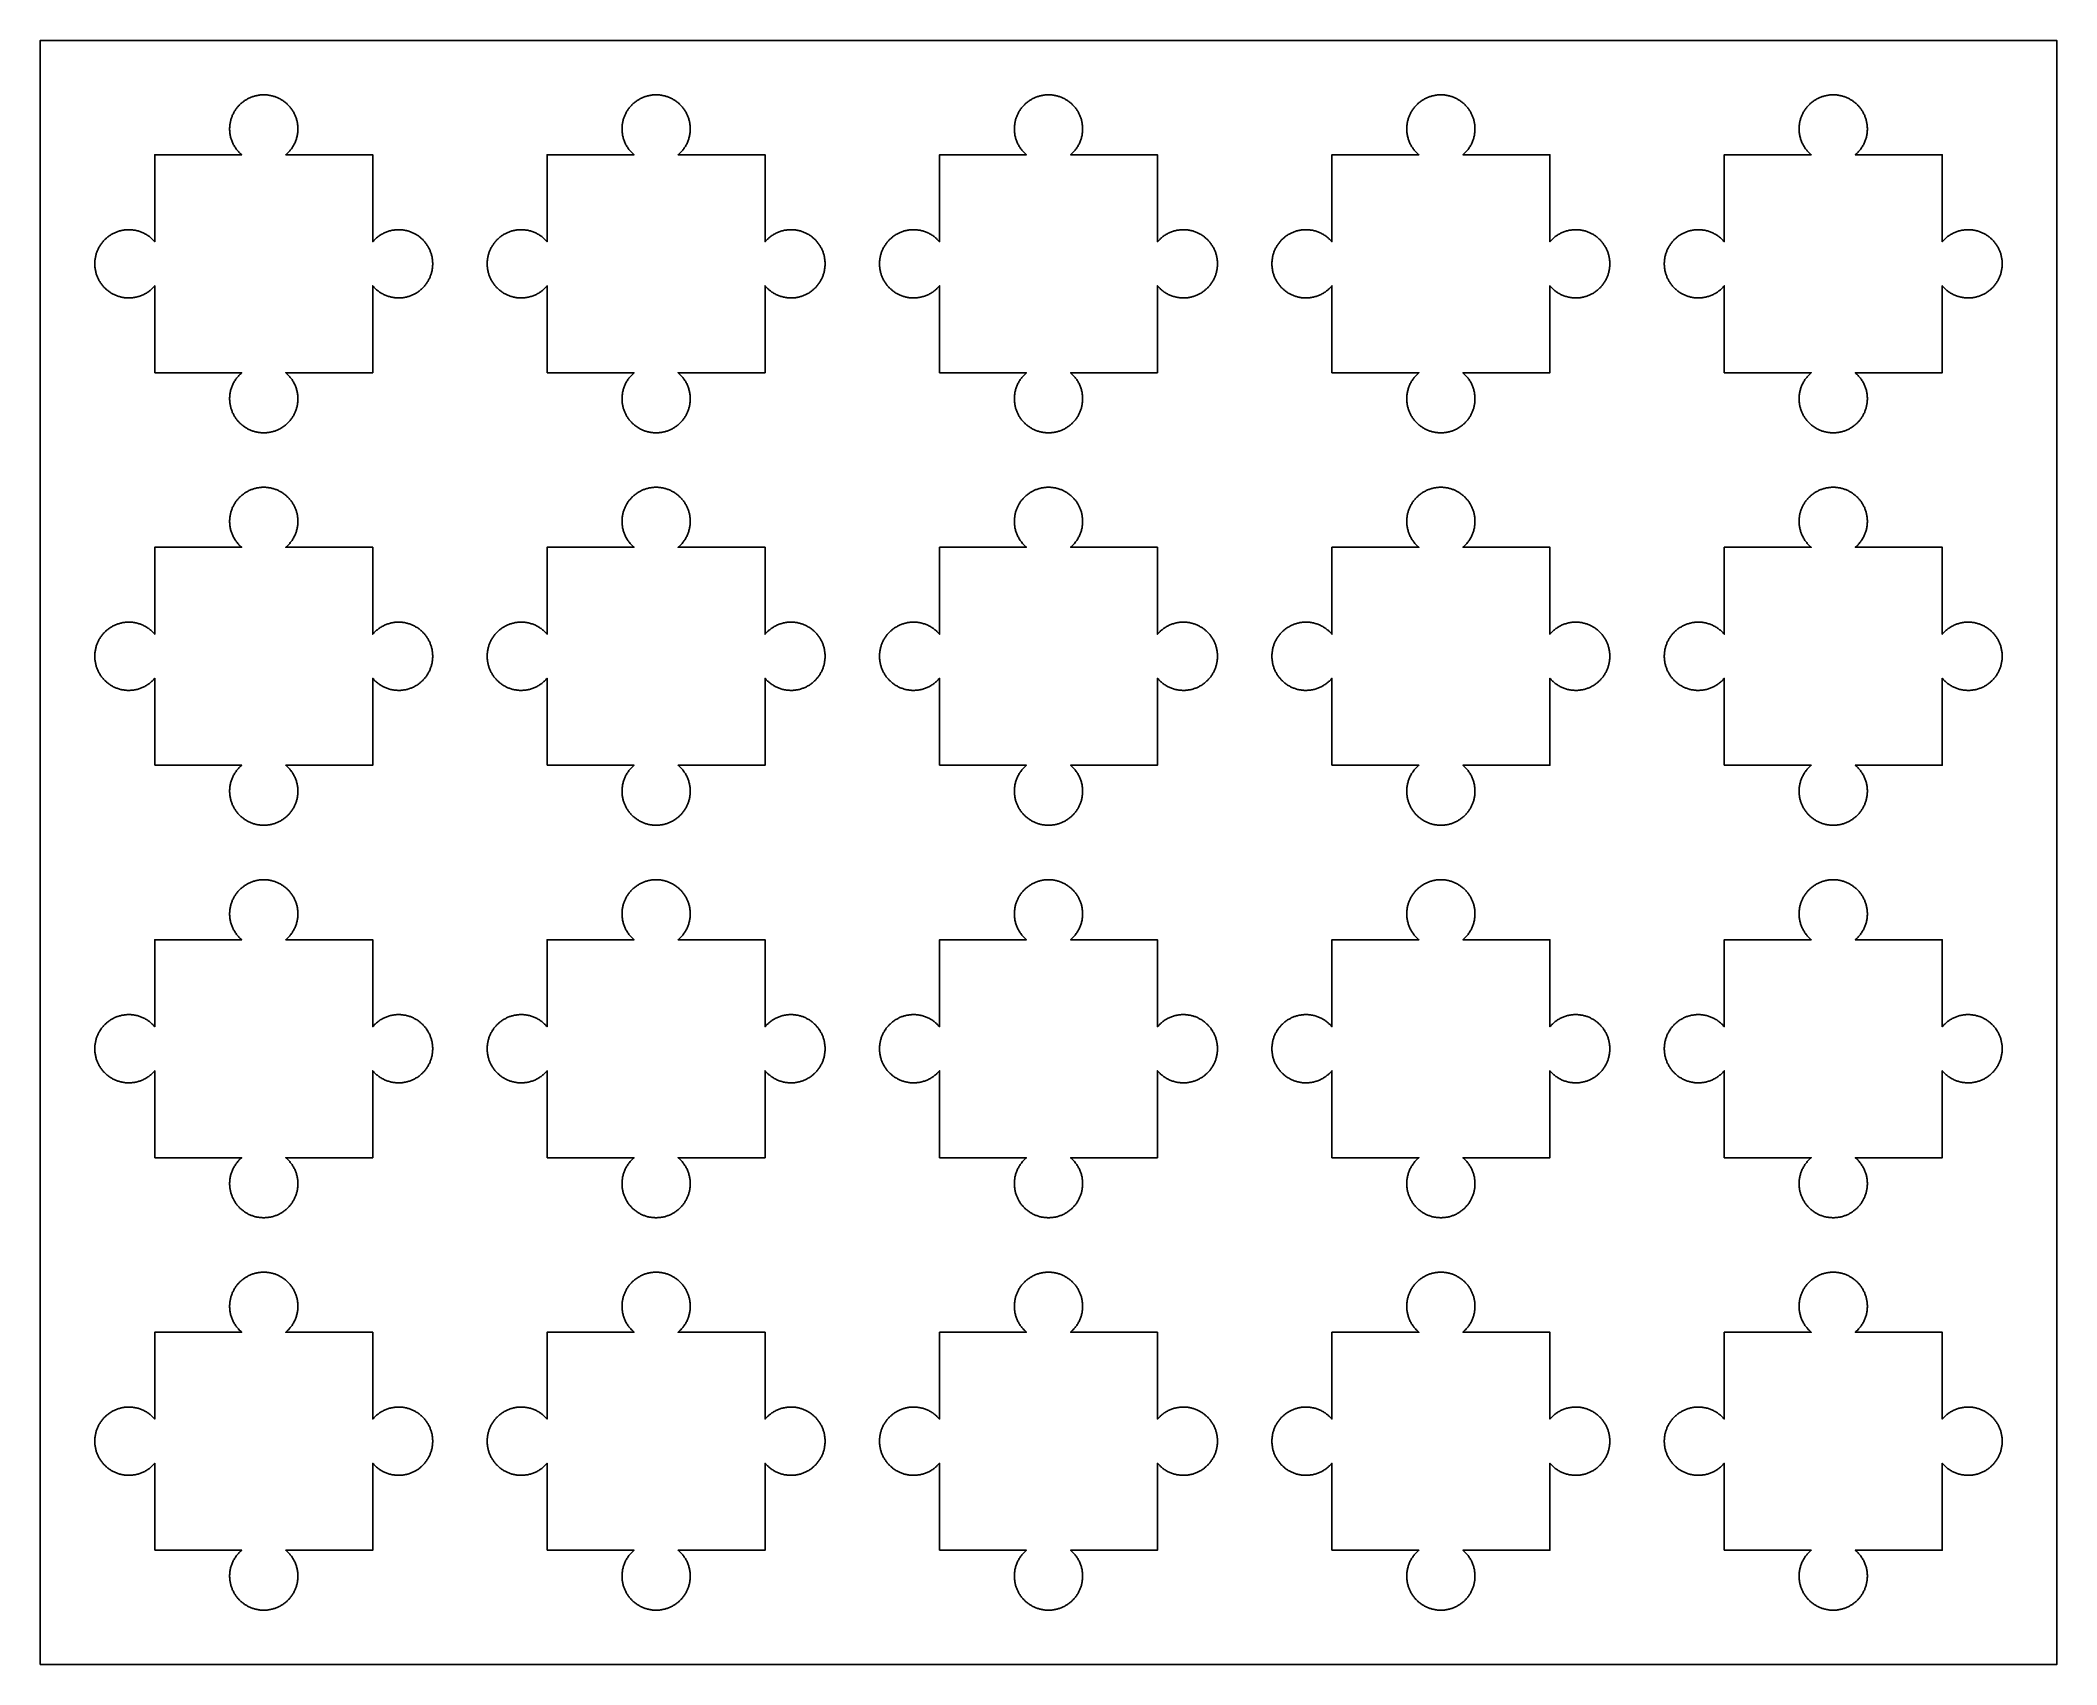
# Model space of a CAD drawing. Extents: x 0.2 to 37.3, y 0.2 to 30.1.
import ezdxf

# ---------------------------------------------------------------- set-up
doc = ezdxf.new("R2010")
doc.units = 0
doc.layers.add('LAYER_1', color=18, linetype='CONTINUOUS')
doc.layers.add('MALE', color=18, linetype='CONTINUOUS')

msp = doc.modelspace()

# ---------------------------------------------------------------- linework, layer by layer
at = {"layer": 'LAYER_1'}
msp.add_lwpolyline([(0.25, 0.25), (37.264, 0.25), (37.264, 30.061), (0.25, 30.061)], close=True, dxfattribs=at)
at = {"layer": 'MALE'}
for points in [[(2.351, 23.96), (2.351, 25.556), (2.34, 25.543), (2.329, 25.53), (2.317, 25.518), (2.304, 25.506), (2.292, 25.494), (2.279, 25.483), (2.266, 25.472), (2.253, 25.461), (2.239, 25.451), (2.225, 25.442), (2.211, 25.432), (2.197, 25.423), (2.183, 25.415), (2.168, 25.407), (2.153, 25.399), (2.138, 25.392), (2.122, 25.385), (2.107, 25.378), (2.091, 25.372), (2.075, 25.367), (2.059, 25.361), (2.043, 25.357), (2.027, 25.352), (2.01, 25.348), (1.994, 25.345), (1.977, 25.342), (1.96, 25.339), (1.943, 25.337), (1.926, 25.336), (1.909, 25.334), (1.892, 25.334), (1.875, 25.333), (1.859, 25.334), (1.843, 25.334), (1.827, 25.335), (1.811, 25.337), (1.795, 25.338), (1.78, 25.341), (1.764, 25.343), (1.749, 25.346), (1.734, 25.35), (1.719, 25.353), (1.704, 25.357), (1.689, 25.362), (1.675, 25.366), (1.66, 25.371), (1.646, 25.377), (1.632, 25.383), (1.618, 25.389), (1.604, 25.395), (1.59, 25.402), (1.577, 25.409), (1.564, 25.416), (1.551, 25.424), (1.538, 25.432), (1.526, 25.44), (1.513, 25.449), (1.501, 25.458), (1.489, 25.467), (1.477, 25.476), (1.466, 25.486), (1.455, 25.496), (1.444, 25.506), (1.433, 25.517), (1.423, 25.528), (1.412, 25.539), (1.402, 25.55), (1.393, 25.561), (1.383, 25.573), (1.374, 25.585), (1.365, 25.597), (1.357, 25.61), (1.348, 25.622), (1.34, 25.635), (1.333, 25.648), (1.325, 25.661), (1.318, 25.675), (1.312, 25.688), (1.305, 25.702), (1.299, 25.716), (1.293, 25.73), (1.288, 25.744), (1.283, 25.759), (1.278, 25.774), (1.274, 25.788), (1.27, 25.803), (1.266, 25.818), (1.263, 25.834), (1.26, 25.849), (1.257, 25.864), (1.255, 25.88), (1.253, 25.896), (1.252, 25.912), (1.251, 25.928), (1.25, 25.944), (1.25, 25.96), (1.25, 25.976), (1.251, 25.992), (1.252, 26.008), (1.253, 26.024), (1.255, 26.04), (1.257, 26.055), (1.26, 26.071), (1.263, 26.086), (1.266, 26.101), (1.27, 26.116), (1.274, 26.131), (1.278, 26.146), (1.283, 26.161), (1.288, 26.175), (1.293, 26.189), (1.299, 26.204), (1.305, 26.218), (1.312, 26.231), (1.318, 26.245), (1.325, 26.258), (1.333, 26.272), (1.34, 26.285), (1.348, 26.297), (1.357, 26.31), (1.365, 26.322), (1.374, 26.335), (1.383, 26.346), (1.393, 26.358), (1.402, 26.37), (1.412, 26.381), (1.423, 26.392), (1.433, 26.403), (1.444, 26.413), (1.455, 26.423), (1.466, 26.433), (1.477, 26.443), (1.489, 26.453), (1.501, 26.462), (1.513, 26.471), (1.526, 26.479), (1.538, 26.487), (1.551, 26.495), (1.564, 26.503), (1.577, 26.511), (1.59, 26.518), (1.604, 26.524), (1.618, 26.531), (1.632, 26.537), (1.646, 26.543), (1.66, 26.548), (1.675, 26.553), (1.689, 26.558), (1.704, 26.562), (1.719, 26.566), (1.734, 26.57), (1.749, 26.573), (1.764, 26.576), (1.78, 26.579), (1.795, 26.581), (1.811, 26.583), (1.827, 26.584), (1.843, 26.585), (1.859, 26.586), (1.875, 26.586), (1.892, 26.586), (1.909, 26.585), (1.926, 26.584), (1.943, 26.582), (1.96, 26.58), (1.977, 26.578), (1.994, 26.575), (2.01, 26.571), (2.027, 26.567), (2.043, 26.563), (2.059, 26.558), (2.075, 26.553), (2.091, 26.547), (2.107, 26.541), (2.122, 26.535), (2.138, 26.528), (2.153, 26.521), (2.168, 26.513), (2.183, 26.505), (2.197, 26.496), (2.211, 26.487), (2.225, 26.478), (2.239, 26.468), (2.253, 26.458), (2.266, 26.448), (2.279, 26.437), (2.292, 26.426), (2.304, 26.414), (2.317, 26.402), (2.329, 26.39), (2.34, 26.377), (2.351, 26.364), (2.351, 27.96), (3.947, 27.96), (3.934, 27.971), (3.921, 27.983), (3.909, 27.995), (3.897, 28.007), (3.886, 28.019), (3.874, 28.032), (3.864, 28.045), (3.853, 28.058), (3.843, 28.072), (3.833, 28.086), (3.824, 28.1), (3.815, 28.114), (3.807, 28.129), (3.798, 28.143), (3.791, 28.158), (3.783, 28.173), (3.776, 28.189), (3.77, 28.204), (3.764, 28.22), (3.758, 28.236), (3.753, 28.252), (3.748, 28.268), (3.744, 28.284), (3.74, 28.301), (3.737, 28.317), (3.734, 28.334), (3.731, 28.351), (3.729, 28.368), (3.727, 28.385), (3.726, 28.402), (3.725, 28.419), (3.725, 28.436), (3.725, 28.452), (3.726, 28.468), (3.727, 28.484), (3.728, 28.5), (3.73, 28.516), (3.732, 28.531), (3.735, 28.547), (3.738, 28.562), (3.741, 28.577), (3.745, 28.592), (3.749, 28.607), (3.753, 28.622), (3.758, 28.637), (3.763, 28.651), (3.769, 28.665), (3.774, 28.679), (3.78, 28.693), (3.787, 28.707), (3.794, 28.721), (3.801, 28.734), (3.808, 28.747), (3.816, 28.76), (3.824, 28.773), (3.832, 28.786), (3.841, 28.798), (3.849, 28.81), (3.859, 28.822), (3.868, 28.834), (3.878, 28.845), (3.888, 28.856), (3.898, 28.867), (3.909, 28.878), (3.919, 28.889), (3.93, 28.899), (3.942, 28.909), (3.953, 28.918), (3.965, 28.928), (3.977, 28.937), (3.989, 28.946), (4.001, 28.954), (4.014, 28.963), (4.027, 28.971), (4.04, 28.978), (4.053, 28.986), (4.066, 28.993), (4.08, 29), (4.094, 29.006), (4.108, 29.012), (4.122, 29.018), (4.136, 29.023), (4.151, 29.028), (4.165, 29.033), (4.18, 29.037), (4.195, 29.042), (4.21, 29.045), (4.225, 29.049), (4.241, 29.051), (4.256, 29.054), (4.272, 29.056), (4.287, 29.058), (4.303, 29.059), (4.319, 29.06), (4.335, 29.061), (4.351, 29.061), (4.368, 29.061), (4.384, 29.06), (4.4, 29.059), (4.415, 29.058), (4.431, 29.056), (4.447, 29.054), (4.462, 29.051), (4.478, 29.049), (4.493, 29.045), (4.508, 29.042), (4.523, 29.037), (4.538, 29.033), (4.552, 29.028), (4.567, 29.023), (4.581, 29.018), (4.595, 29.012), (4.609, 29.006), (4.623, 29), (4.637, 28.993), (4.65, 28.986), (4.663, 28.978), (4.676, 28.971), (4.689, 28.963), (4.702, 28.954), (4.714, 28.946), (4.726, 28.937), (4.738, 28.928), (4.75, 28.918), (4.761, 28.909), (4.773, 28.899), (4.784, 28.889), (4.794, 28.878), (4.805, 28.867), (4.815, 28.856), (4.825, 28.845), (4.835, 28.834), (4.844, 28.822), (4.853, 28.81), (4.862, 28.798), (4.871, 28.786), (4.879, 28.773), (4.887, 28.76), (4.895, 28.747), (4.902, 28.734), (4.909, 28.721), (4.916, 28.707), (4.922, 28.693), (4.929, 28.679), (4.934, 28.665), (4.94, 28.651), (4.945, 28.637), (4.95, 28.622), (4.954, 28.607), (4.958, 28.592), (4.962, 28.577), (4.965, 28.562), (4.968, 28.547), (4.971, 28.531), (4.973, 28.516), (4.975, 28.5), (4.976, 28.484), (4.977, 28.468), (4.978, 28.452), (4.978, 28.436), (4.977, 28.419), (4.977, 28.402), (4.976, 28.385), (4.974, 28.368), (4.972, 28.351), (4.969, 28.334), (4.966, 28.317), (4.963, 28.301), (4.959, 28.284), (4.955, 28.268), (4.95, 28.252), (4.945, 28.236), (4.939, 28.22), (4.933, 28.204), (4.926, 28.189), (4.919, 28.173), (4.912, 28.158), (4.904, 28.143), (4.896, 28.129), (4.888, 28.114), (4.879, 28.1), (4.87, 28.086), (4.86, 28.072), (4.85, 28.058), (4.839, 28.045), (4.828, 28.032), (4.817, 28.019), (4.806, 28.007), (4.794, 27.995), (4.781, 27.983), (4.769, 27.971), (4.756, 27.96), (6.351, 27.96), (6.351, 26.364), (6.363, 26.377), (6.374, 26.39), (6.386, 26.402), (6.398, 26.414), (6.411, 26.426), (6.424, 26.437), (6.437, 26.448), (6.45, 26.458), (6.464, 26.468), (6.477, 26.478), (6.491, 26.487), (6.506, 26.496), (6.52, 26.505), (6.535, 26.513), (6.55, 26.521), (6.565, 26.528), (6.58, 26.535), (6.596, 26.541), (6.612, 26.547), (6.628, 26.553), (6.644, 26.558), (6.66, 26.563), (6.676, 26.567), (6.692, 26.571), (6.709, 26.575), (6.726, 26.578), (6.743, 26.58), (6.759, 26.582), (6.776, 26.584), (6.793, 26.585), (6.811, 26.586), (6.828, 26.586), (6.844, 26.586), (6.86, 26.585), (6.876, 26.584), (6.892, 26.583), (6.907, 26.581), (6.923, 26.579), (6.938, 26.576), (6.954, 26.573), (6.969, 26.57), (6.984, 26.566), (6.999, 26.562), (7.014, 26.558), (7.028, 26.553), (7.043, 26.548), (7.057, 26.543), (7.071, 26.537), (7.085, 26.531), (7.099, 26.524), (7.112, 26.518), (7.126, 26.511), (7.139, 26.503), (7.152, 26.495), (7.165, 26.487), (7.177, 26.479), (7.19, 26.471), (7.202, 26.462), (7.214, 26.453), (7.225, 26.443), (7.237, 26.433), (7.248, 26.423), (7.259, 26.413), (7.27, 26.403), (7.28, 26.392), (7.29, 26.381), (7.3, 26.37), (7.31, 26.358), (7.319, 26.346), (7.329, 26.335), (7.337, 26.322), (7.346, 26.31), (7.354, 26.297), (7.362, 26.285), (7.37, 26.272), (7.377, 26.258), (7.384, 26.245), (7.391, 26.231), (7.398, 26.218), (7.404, 26.204), (7.409, 26.189), (7.415, 26.175), (7.42, 26.161), (7.425, 26.146), (7.429, 26.131), (7.433, 26.116), (7.437, 26.101), (7.44, 26.086), (7.443, 26.071), (7.446, 26.055), (7.448, 26.04), (7.45, 26.024), (7.451, 26.008), (7.452, 25.992), (7.453, 25.976), (7.453, 25.96), (7.453, 25.944), (7.452, 25.928), (7.451, 25.912), (7.45, 25.896), (7.448, 25.88), (7.446, 25.864), (7.443, 25.849), (7.44, 25.834), (7.437, 25.818), (7.433, 25.803), (7.429, 25.788), (7.425, 25.774), (7.42, 25.759), (7.415, 25.744), (7.409, 25.73), (7.404, 25.716), (7.398, 25.702), (7.391, 25.688), (7.384, 25.675), (7.377, 25.661), (7.37, 25.648), (7.362, 25.635), (7.354, 25.622), (7.346, 25.61), (7.337, 25.597), (7.329, 25.585), (7.319, 25.573), (7.31, 25.561), (7.3, 25.55), (7.29, 25.539), (7.28, 25.528), (7.27, 25.517), (7.259, 25.506), (7.248, 25.496), (7.237, 25.486), (7.225, 25.476), (7.214, 25.467), (7.202, 25.458), (7.19, 25.449), (7.177, 25.44), (7.165, 25.432), (7.152, 25.424), (7.139, 25.416), (7.126, 25.409), (7.112, 25.402), (7.099, 25.395), (7.085, 25.389), (7.071, 25.383), (7.057, 25.377), (7.043, 25.371), (7.028, 25.366), (7.014, 25.362), (6.999, 25.357), (6.984, 25.353), (6.969, 25.35), (6.954, 25.346), (6.938, 25.343), (6.923, 25.341), (6.907, 25.338), (6.892, 25.337), (6.876, 25.335), (6.86, 25.334), (6.844, 25.334), (6.828, 25.333), (6.811, 25.334), (6.793, 25.334), (6.776, 25.336), (6.759, 25.337), (6.743, 25.339), (6.726, 25.342), (6.709, 25.345), (6.692, 25.348), (6.676, 25.352), (6.66, 25.357), (6.644, 25.361), (6.628, 25.367), (6.612, 25.372), (6.596, 25.378), (6.58, 25.385), (6.565, 25.392), (6.55, 25.399), (6.535, 25.407), (6.52, 25.415), (6.506, 25.423), (6.491, 25.432), (6.477, 25.442), (6.464, 25.451), (6.45, 25.461), (6.437, 25.472), (6.424, 25.483), (6.411, 25.494), (6.398, 25.506), (6.386, 25.518), (6.374, 25.53), (6.363, 25.543), (6.351, 25.556), (6.351, 23.96), (4.756, 23.96), (4.769, 23.949), (4.781, 23.937), (4.794, 23.925), (4.806, 23.913), (4.817, 23.9), (4.828, 23.888), (4.839, 23.875), (4.85, 23.861), (4.86, 23.848), (4.87, 23.834), (4.879, 23.82), (4.888, 23.805), (4.896, 23.791), (4.904, 23.776), (4.912, 23.761), (4.919, 23.746), (4.926, 23.731), (4.933, 23.715), (4.939, 23.7), (4.945, 23.684), (4.95, 23.668), (4.955, 23.651), (4.959, 23.635), (4.963, 23.619), (4.966, 23.602), (4.969, 23.585), (4.972, 23.569), (4.974, 23.552), (4.976, 23.535), (4.977, 23.518), (4.977, 23.501), (4.978, 23.483), (4.978, 23.467), (4.977, 23.451), (4.976, 23.435), (4.975, 23.42), (4.973, 23.404), (4.971, 23.388), (4.968, 23.373), (4.965, 23.357), (4.962, 23.342), (4.958, 23.327), (4.954, 23.312), (4.95, 23.298), (4.945, 23.283), (4.94, 23.269), (4.934, 23.254), (4.929, 23.24), (4.922, 23.226), (4.916, 23.212), (4.909, 23.199), (4.902, 23.185), (4.895, 23.172), (4.887, 23.159), (4.879, 23.147), (4.871, 23.134), (4.862, 23.122), (4.853, 23.109), (4.844, 23.098), (4.835, 23.086), (4.825, 23.074), (4.815, 23.063), (4.805, 23.052), (4.794, 23.041), (4.784, 23.031), (4.773, 23.021), (4.761, 23.011), (4.75, 23.001), (4.738, 22.992), (4.726, 22.983), (4.714, 22.974), (4.702, 22.965), (4.689, 22.957), (4.676, 22.949), (4.663, 22.941), (4.65, 22.934), (4.637, 22.927), (4.623, 22.92), (4.609, 22.914), (4.595, 22.908), (4.581, 22.902), (4.567, 22.896), (4.552, 22.891), (4.538, 22.886), (4.523, 22.882), (4.508, 22.878), (4.493, 22.874), (4.478, 22.871), (4.462, 22.868), (4.447, 22.866), (4.431, 22.863), (4.415, 22.862), (4.4, 22.86), (4.384, 22.859), (4.368, 22.859), (4.351, 22.858), (4.335, 22.859), (4.319, 22.859), (4.303, 22.86), (4.287, 22.862), (4.272, 22.863), (4.256, 22.866), (4.241, 22.868), (4.225, 22.871), (4.21, 22.874), (4.195, 22.878), (4.18, 22.882), (4.165, 22.886), (4.151, 22.891), (4.136, 22.896), (4.122, 22.902), (4.108, 22.908), (4.094, 22.914), (4.08, 22.92), (4.066, 22.927), (4.053, 22.934), (4.04, 22.941), (4.027, 22.949), (4.014, 22.957), (4.001, 22.965), (3.989, 22.974), (3.977, 22.983), (3.965, 22.992), (3.953, 23.001), (3.942, 23.011), (3.93, 23.021), (3.919, 23.031), (3.909, 23.041), (3.898, 23.052), (3.888, 23.063), (3.878, 23.074), (3.868, 23.086), (3.859, 23.098), (3.849, 23.109), (3.841, 23.122), (3.832, 23.134), (3.824, 23.147), (3.816, 23.159), (3.808, 23.172), (3.801, 23.185), (3.794, 23.199), (3.787, 23.212), (3.78, 23.226), (3.774, 23.24), (3.769, 23.254), (3.763, 23.269), (3.758, 23.283), (3.753, 23.298), (3.749, 23.312), (3.745, 23.327), (3.741, 23.342), (3.738, 23.357), (3.735, 23.373), (3.732, 23.388), (3.73, 23.404), (3.728, 23.42), (3.727, 23.435), (3.726, 23.451), (3.725, 23.467), (3.725, 23.483), (3.725, 23.501), (3.726, 23.518), (3.727, 23.535), (3.729, 23.552), (3.731, 23.569), (3.734, 23.585), (3.737, 23.602), (3.74, 23.619), (3.744, 23.635), (3.748, 23.651), (3.753, 23.668), (3.758, 23.684), (3.764, 23.7), (3.77, 23.715), (3.776, 23.731), (3.783, 23.746), (3.791, 23.761), (3.798, 23.776), (3.807, 23.791), (3.815, 23.805), (3.824, 23.82), (3.833, 23.834), (3.843, 23.848), (3.853, 23.861), (3.864, 23.875), (3.874, 23.888), (3.886, 23.9), (3.897, 23.913), (3.909, 23.925), (3.921, 23.937), (3.934, 23.949), (3.947, 23.96)], [(9.554, 23.96), (9.554, 25.556), (9.543, 25.543), (9.531, 25.53), (9.519, 25.518), (9.507, 25.506), (9.495, 25.494), (9.482, 25.483), (9.469, 25.472), (9.456, 25.461), (9.442, 25.451), (9.428, 25.442), (9.414, 25.432), (9.4, 25.423), (9.385, 25.415), (9.371, 25.407), (9.356, 25.399), (9.341, 25.392), (9.325, 25.385), (9.31, 25.378), (9.294, 25.372), (9.278, 25.367), (9.262, 25.361), (9.246, 25.357), (9.23, 25.352), (9.213, 25.348), (9.197, 25.345), (9.18, 25.342), (9.163, 25.339), (9.146, 25.337), (9.129, 25.336), (9.112, 25.334), (9.095, 25.334), (9.078, 25.333), (9.062, 25.334), (9.046, 25.334), (9.03, 25.335), (9.014, 25.337), (8.998, 25.338), (8.983, 25.341), (8.967, 25.343), (8.952, 25.346), (8.937, 25.35), (8.922, 25.353), (8.907, 25.357), (8.892, 25.362), (8.877, 25.366), (8.863, 25.371), (8.849, 25.377), (8.835, 25.383), (8.821, 25.389), (8.807, 25.395), (8.793, 25.402), (8.78, 25.409), (8.767, 25.416), (8.754, 25.424), (8.741, 25.432), (8.728, 25.44), (8.716, 25.449), (8.704, 25.458), (8.692, 25.467), (8.68, 25.476), (8.669, 25.486), (8.658, 25.496), (8.647, 25.506), (8.636, 25.517), (8.625, 25.528), (8.615, 25.539), (8.605, 25.55), (8.596, 25.561), (8.586, 25.573), (8.577, 25.585), (8.568, 25.597), (8.56, 25.61), (8.551, 25.622), (8.543, 25.635), (8.536, 25.648), (8.528, 25.661), (8.521, 25.675), (8.514, 25.688), (8.508, 25.702), (8.502, 25.716), (8.496, 25.73), (8.491, 25.744), (8.486, 25.759), (8.481, 25.774), (8.477, 25.788), (8.472, 25.803), (8.469, 25.818), (8.465, 25.834), (8.463, 25.849), (8.46, 25.864), (8.458, 25.88), (8.456, 25.896), (8.455, 25.912), (8.454, 25.928), (8.453, 25.944), (8.453, 25.96), (8.453, 25.976), (8.454, 25.992), (8.455, 26.008), (8.456, 26.024), (8.458, 26.04), (8.46, 26.055), (8.463, 26.071), (8.465, 26.086), (8.469, 26.101), (8.472, 26.116), (8.477, 26.131), (8.481, 26.146), (8.486, 26.161), (8.491, 26.175), (8.496, 26.189), (8.502, 26.204), (8.508, 26.218), (8.514, 26.231), (8.521, 26.245), (8.528, 26.258), (8.536, 26.272), (8.543, 26.285), (8.551, 26.297), (8.56, 26.31), (8.568, 26.322), (8.577, 26.335), (8.586, 26.346), (8.596, 26.358), (8.605, 26.37), (8.615, 26.381), (8.625, 26.392), (8.636, 26.403), (8.647, 26.413), (8.658, 26.423), (8.669, 26.433), (8.68, 26.443), (8.692, 26.453), (8.704, 26.462), (8.716, 26.471), (8.728, 26.479), (8.741, 26.487), (8.754, 26.495), (8.767, 26.503), (8.78, 26.511), (8.793, 26.518), (8.807, 26.524), (8.821, 26.531), (8.835, 26.537), (8.849, 26.543), (8.863, 26.548), (8.877, 26.553), (8.892, 26.558), (8.907, 26.562), (8.922, 26.566), (8.937, 26.57), (8.952, 26.573), (8.967, 26.576), (8.983, 26.579), (8.998, 26.581), (9.014, 26.583), (9.03, 26.584), (9.046, 26.585), (9.062, 26.586), (9.078, 26.586), (9.095, 26.586), (9.112, 26.585), (9.129, 26.584), (9.146, 26.582), (9.163, 26.58), (9.18, 26.578), (9.197, 26.575), (9.213, 26.571), (9.23, 26.567), (9.246, 26.563), (9.262, 26.558), (9.278, 26.553), (9.294, 26.547), (9.31, 26.541), (9.325, 26.535), (9.341, 26.528), (9.356, 26.521), (9.371, 26.513), (9.385, 26.505), (9.4, 26.496), (9.414, 26.487), (9.428, 26.478), (9.442, 26.468), (9.456, 26.458), (9.469, 26.448), (9.482, 26.437), (9.495, 26.426), (9.507, 26.414), (9.519, 26.402), (9.531, 26.39), (9.543, 26.377), (9.554, 26.364), (9.554, 27.96), (11.15, 27.96), (11.137, 27.971), (11.124, 27.983), (11.112, 27.995), (11.1, 28.007), (11.088, 28.019), (11.077, 28.032), (11.066, 28.045), (11.056, 28.058), (11.046, 28.072), (11.036, 28.086), (11.027, 28.1), (11.018, 28.114), (11.009, 28.129), (11.001, 28.143), (10.993, 28.158), (10.986, 28.173), (10.979, 28.189), (10.973, 28.204), (10.967, 28.22), (10.961, 28.236), (10.956, 28.252), (10.951, 28.268), (10.947, 28.284), (10.943, 28.301), (10.939, 28.317), (10.936, 28.334), (10.934, 28.351), (10.932, 28.368), (10.93, 28.385), (10.929, 28.402), (10.928, 28.419), (10.928, 28.436), (10.928, 28.452), (10.929, 28.468), (10.93, 28.484), (10.931, 28.5), (10.933, 28.516), (10.935, 28.531), (10.938, 28.547), (10.941, 28.562), (10.944, 28.577), (10.948, 28.592), (10.952, 28.607), (10.956, 28.622), (10.961, 28.637), (10.966, 28.651), (10.971, 28.665), (10.977, 28.679), (10.983, 28.693), (10.99, 28.707), (10.996, 28.721), (11.003, 28.734), (11.011, 28.747), (11.019, 28.76), (11.027, 28.773), (11.035, 28.786), (11.043, 28.798), (11.052, 28.81), (11.061, 28.822), (11.071, 28.834), (11.081, 28.845), (11.091, 28.856), (11.101, 28.867), (11.111, 28.878), (11.122, 28.889), (11.133, 28.899), (11.144, 28.909), (11.156, 28.918), (11.168, 28.928), (11.179, 28.937), (11.192, 28.946), (11.204, 28.954), (11.217, 28.963), (11.229, 28.971), (11.242, 28.978), (11.256, 28.986), (11.269, 28.993), (11.283, 29), (11.296, 29.006), (11.31, 29.012), (11.325, 29.018), (11.339, 29.023), (11.353, 29.028), (11.368, 29.033), (11.383, 29.037), (11.398, 29.042), (11.413, 29.045), (11.428, 29.049), (11.443, 29.051), (11.459, 29.054), (11.474, 29.056), (11.49, 29.058), (11.506, 29.059), (11.522, 29.06), (11.538, 29.061), (11.554, 29.061), (11.57, 29.061), (11.586, 29.06), (11.602, 29.059), (11.618, 29.058), (11.634, 29.056), (11.65, 29.054), (11.665, 29.051), (11.68, 29.049), (11.696, 29.045), (11.711, 29.042), (11.726, 29.037), (11.74, 29.033), (11.755, 29.028), (11.77, 29.023), (11.784, 29.018), (11.798, 29.012), (11.812, 29.006), (11.826, 29), (11.839, 28.993), (11.853, 28.986), (11.866, 28.978), (11.879, 28.971), (11.892, 28.963), (11.904, 28.954), (11.917, 28.946), (11.929, 28.937), (11.941, 28.928), (11.953, 28.918), (11.964, 28.909), (11.975, 28.899), (11.986, 28.889), (11.997, 28.878), (12.008, 28.867), (12.018, 28.856), (12.028, 28.845), (12.038, 28.834), (12.047, 28.822), (12.056, 28.81), (12.065, 28.798), (12.074, 28.786), (12.082, 28.773), (12.09, 28.76), (12.098, 28.747), (12.105, 28.734), (12.112, 28.721), (12.119, 28.707), (12.125, 28.693), (12.131, 28.679), (12.137, 28.665), (12.143, 28.651), (12.148, 28.637), (12.152, 28.622), (12.157, 28.607), (12.161, 28.592), (12.164, 28.577), (12.168, 28.562), (12.171, 28.547), (12.173, 28.531), (12.176, 28.516), (12.177, 28.5), (12.179, 28.484), (12.18, 28.468), (12.18, 28.452), (12.181, 28.436), (12.18, 28.419), (12.18, 28.402), (12.178, 28.385), (12.177, 28.368), (12.175, 28.351), (12.172, 28.334), (12.169, 28.317), (12.166, 28.301), (12.162, 28.284), (12.157, 28.268), (12.153, 28.252), (12.147, 28.236), (12.142, 28.22), (12.136, 28.204), (12.129, 28.189), (12.122, 28.173), (12.115, 28.158), (12.107, 28.143), (12.099, 28.129), (12.091, 28.114), (12.082, 28.1), (12.072, 28.086), (12.063, 28.072), (12.053, 28.058), (12.042, 28.045), (12.031, 28.032), (12.02, 28.019), (12.008, 28.007), (11.996, 27.995), (11.984, 27.983), (11.971, 27.971), (11.958, 27.96), (13.554, 27.96), (13.554, 26.364), (13.565, 26.377), (13.577, 26.39), (13.589, 26.402), (13.601, 26.414), (13.614, 26.426), (13.626, 26.437), (13.639, 26.448), (13.653, 26.458), (13.666, 26.468), (13.68, 26.478), (13.694, 26.487), (13.709, 26.496), (13.723, 26.505), (13.738, 26.513), (13.753, 26.521), (13.768, 26.528), (13.783, 26.535), (13.799, 26.541), (13.814, 26.547), (13.83, 26.553), (13.846, 26.558), (13.863, 26.563), (13.879, 26.567), (13.895, 26.571), (13.912, 26.575), (13.929, 26.578), (13.945, 26.58), (13.962, 26.582), (13.979, 26.584), (13.996, 26.585), (14.013, 26.586), (14.031, 26.586), (14.047, 26.586), (14.063, 26.585), (14.079, 26.584), (14.094, 26.583), (14.11, 26.581), (14.126, 26.579), (14.141, 26.576), (14.157, 26.573), (14.172, 26.57), (14.187, 26.566), (14.202, 26.562), (14.216, 26.558), (14.231, 26.553), (14.245, 26.548), (14.26, 26.543), (14.274, 26.537), (14.288, 26.531), (14.302, 26.524), (14.315, 26.518), (14.329, 26.511), (14.342, 26.503), (14.355, 26.495), (14.367, 26.487), (14.38, 26.479), (14.392, 26.471), (14.405, 26.462), (14.416, 26.453), (14.428, 26.443), (14.44, 26.433), (14.451, 26.423), (14.462, 26.413), (14.473, 26.403), (14.483, 26.392), (14.493, 26.381), (14.503, 26.37), (14.513, 26.358), (14.522, 26.346), (14.531, 26.335), (14.54, 26.322), (14.549, 26.31), (14.557, 26.297), (14.565, 26.285), (14.573, 26.272), (14.58, 26.258), (14.587, 26.245), (14.594, 26.231), (14.6, 26.218), (14.606, 26.204), (14.612, 26.189), (14.618, 26.175), (14.623, 26.161), (14.628, 26.146), (14.632, 26.131), (14.636, 26.116), (14.64, 26.101), (14.643, 26.086), (14.646, 26.071), (14.648, 26.055), (14.651, 26.04), (14.652, 26.024), (14.654, 26.008), (14.655, 25.992), (14.655, 25.976), (14.656, 25.96), (14.655, 25.944), (14.655, 25.928), (14.654, 25.912), (14.652, 25.896), (14.651, 25.88), (14.648, 25.864), (14.646, 25.849), (14.643, 25.834), (14.64, 25.818), (14.636, 25.803), (14.632, 25.788), (14.628, 25.774), (14.623, 25.759), (14.618, 25.744), (14.612, 25.73), (14.606, 25.716), (14.6, 25.702), (14.594, 25.688), (14.587, 25.675), (14.58, 25.661), (14.573, 25.648), (14.565, 25.635), (14.557, 25.622), (14.549, 25.61), (14.54, 25.597), (14.531, 25.585), (14.522, 25.573), (14.513, 25.561), (14.503, 25.55), (14.493, 25.539), (14.483, 25.528), (14.473, 25.517), (14.462, 25.506), (14.451, 25.496), (14.44, 25.486), (14.428, 25.476), (14.416, 25.467), (14.405, 25.458), (14.392, 25.449), (14.38, 25.44), (14.367, 25.432), (14.355, 25.424), (14.342, 25.416), (14.329, 25.409), (14.315, 25.402), (14.302, 25.395), (14.288, 25.389), (14.274, 25.383), (14.26, 25.377), (14.245, 25.371), (14.231, 25.366), (14.216, 25.362), (14.202, 25.357), (14.187, 25.353), (14.172, 25.35), (14.157, 25.346), (14.141, 25.343), (14.126, 25.341), (14.11, 25.338), (14.094, 25.337), (14.079, 25.335), (14.063, 25.334), (14.047, 25.334), (14.031, 25.333), (14.013, 25.334), (13.996, 25.334), (13.979, 25.336), (13.962, 25.337), (13.945, 25.339), (13.929, 25.342), (13.912, 25.345), (13.895, 25.348), (13.879, 25.352), (13.863, 25.357), (13.846, 25.361), (13.83, 25.367), (13.814, 25.372), (13.799, 25.378), (13.783, 25.385), (13.768, 25.392), (13.753, 25.399), (13.738, 25.407), (13.723, 25.415), (13.709, 25.423), (13.694, 25.432), (13.68, 25.442), (13.666, 25.451), (13.653, 25.461), (13.639, 25.472), (13.626, 25.483), (13.614, 25.494), (13.601, 25.506), (13.589, 25.518), (13.577, 25.53), (13.565, 25.543), (13.554, 25.556), (13.554, 23.96), (11.958, 23.96), (11.971, 23.949), (11.984, 23.937), (11.996, 23.925), (12.008, 23.913), (12.02, 23.9), (12.031, 23.888), (12.042, 23.875), (12.053, 23.861), (12.063, 23.848), (12.072, 23.834), (12.082, 23.82), (12.091, 23.805), (12.099, 23.791), (12.107, 23.776), (12.115, 23.761), (12.122, 23.746), (12.129, 23.731), (12.136, 23.715), (12.142, 23.7), (12.147, 23.684), (12.153, 23.668), (12.157, 23.651), (12.162, 23.635), (12.166, 23.619), (12.169, 23.602), (12.172, 23.585), (12.175, 23.569), (12.177, 23.552), (12.178, 23.535), (12.18, 23.518), (12.18, 23.501), (12.181, 23.483), (12.18, 23.467), (12.18, 23.451), (12.179, 23.435), (12.177, 23.42), (12.176, 23.404), (12.173, 23.388), (12.171, 23.373), (12.168, 23.357), (12.164, 23.342), (12.161, 23.327), (12.157, 23.312), (12.152, 23.298), (12.148, 23.283), (12.143, 23.269), (12.137, 23.254), (12.131, 23.24), (12.125, 23.226), (12.119, 23.212), (12.112, 23.199), (12.105, 23.185), (12.098, 23.172), (12.09, 23.159), (12.082, 23.147), (12.074, 23.134), (12.065, 23.122), (12.056, 23.109), (12.047, 23.098), (12.038, 23.086), (12.028, 23.074), (12.018, 23.063), (12.008, 23.052), (11.997, 23.041), (11.986, 23.031), (11.975, 23.021), (11.964, 23.011), (11.953, 23.001), (11.941, 22.992), (11.929, 22.983), (11.917, 22.974), (11.904, 22.965), (11.892, 22.957), (11.879, 22.949), (11.866, 22.941), (11.853, 22.934), (11.839, 22.927), (11.826, 22.92), (11.812, 22.914), (11.798, 22.908), (11.784, 22.902), (11.77, 22.896), (11.755, 22.891), (11.74, 22.886), (11.726, 22.882), (11.711, 22.878), (11.696, 22.874), (11.68, 22.871), (11.665, 22.868), (11.65, 22.866), (11.634, 22.863), (11.618, 22.862), (11.602, 22.86), (11.586, 22.859), (11.57, 22.859), (11.554, 22.858), (11.538, 22.859), (11.522, 22.859), (11.506, 22.86), (11.49, 22.862), (11.474, 22.863), (11.459, 22.866), (11.443, 22.868), (11.428, 22.871), (11.413, 22.874), (11.398, 22.878), (11.383, 22.882), (11.368, 22.886), (11.353, 22.891), (11.339, 22.896), (11.325, 22.902), (11.31, 22.908), (11.296, 22.914), (11.283, 22.92), (11.269, 22.927), (11.256, 22.934), (11.242, 22.941), (11.229, 22.949), (11.217, 22.957), (11.204, 22.965), (11.192, 22.974), (11.179, 22.983), (11.168, 22.992), (11.156, 23.001), (11.144, 23.011), (11.133, 23.021), (11.122, 23.031), (11.111, 23.041), (11.101, 23.052), (11.091, 23.063), (11.081, 23.074), (11.071, 23.086), (11.061, 23.098), (11.052, 23.109), (11.043, 23.122), (11.035, 23.134), (11.027, 23.147), (11.019, 23.159), (11.011, 23.172), (11.003, 23.185), (10.996, 23.199), (10.99, 23.212), (10.983, 23.226), (10.977, 23.24), (10.971, 23.254), (10.966, 23.269), (10.961, 23.283), (10.956, 23.298), (10.952, 23.312), (10.948, 23.327), (10.944, 23.342), (10.941, 23.357), (10.938, 23.373), (10.935, 23.388), (10.933, 23.404), (10.931, 23.42), (10.93, 23.435), (10.929, 23.451), (10.928, 23.467), (10.928, 23.483), (10.928, 23.501), (10.929, 23.518), (10.93, 23.535), (10.932, 23.552), (10.934, 23.569), (10.936, 23.585), (10.939, 23.602), (10.943, 23.619), (10.947, 23.635), (10.951, 23.651), (10.956, 23.668), (10.961, 23.684), (10.967, 23.7), (10.973, 23.715), (10.979, 23.731), (10.986, 23.746), (10.993, 23.761), (11.001, 23.776), (11.009, 23.791), (11.018, 23.805), (11.027, 23.82), (11.036, 23.834), (11.046, 23.848), (11.056, 23.861), (11.066, 23.875), (11.077, 23.888), (11.088, 23.9), (11.1, 23.913), (11.112, 23.925), (11.124, 23.937), (11.137, 23.949), (11.15, 23.96)], [(16.757, 23.96), (16.757, 25.556), (16.746, 25.543), (16.734, 25.53), (16.722, 25.518), (16.71, 25.506), (16.698, 25.494), (16.685, 25.483), (16.672, 25.472), (16.658, 25.461), (16.645, 25.451), (16.631, 25.442), (16.617, 25.432), (16.603, 25.423), (16.588, 25.415), (16.573, 25.407), (16.558, 25.399), (16.543, 25.392), (16.528, 25.385), (16.512, 25.378), (16.497, 25.372), (16.481, 25.367), (16.465, 25.361), (16.449, 25.357), (16.432, 25.352), (16.416, 25.348), (16.399, 25.345), (16.383, 25.342), (16.366, 25.339), (16.349, 25.337), (16.332, 25.336), (16.315, 25.334), (16.298, 25.334), (16.281, 25.333), (16.264, 25.334), (16.248, 25.334), (16.233, 25.335), (16.217, 25.337), (16.201, 25.338), (16.185, 25.341), (16.17, 25.343), (16.155, 25.346), (16.139, 25.35), (16.124, 25.353), (16.11, 25.357), (16.095, 25.362), (16.08, 25.366), (16.066, 25.371), (16.051, 25.377), (16.037, 25.383), (16.023, 25.389), (16.01, 25.395), (15.996, 25.402), (15.983, 25.409), (15.97, 25.416), (15.957, 25.424), (15.944, 25.432), (15.931, 25.44), (15.919, 25.449), (15.907, 25.458), (15.895, 25.467), (15.883, 25.476), (15.872, 25.486), (15.86, 25.496), (15.849, 25.506), (15.839, 25.517), (15.828, 25.528), (15.818, 25.539), (15.808, 25.55), (15.798, 25.561), (15.789, 25.573), (15.78, 25.585), (15.771, 25.597), (15.762, 25.61), (15.754, 25.622), (15.746, 25.635), (15.738, 25.648), (15.731, 25.661), (15.724, 25.675), (15.717, 25.688), (15.711, 25.702), (15.705, 25.716), (15.699, 25.73), (15.694, 25.744), (15.688, 25.759), (15.684, 25.774), (15.679, 25.788), (15.675, 25.803), (15.672, 25.818), (15.668, 25.834), (15.665, 25.849), (15.663, 25.864), (15.661, 25.88), (15.659, 25.896), (15.657, 25.912), (15.656, 25.928), (15.656, 25.944), (15.656, 25.96), (15.656, 25.976), (15.656, 25.992), (15.657, 26.008), (15.659, 26.024), (15.661, 26.04), (15.663, 26.055), (15.665, 26.071), (15.668, 26.086), (15.672, 26.101), (15.675, 26.116), (15.679, 26.131), (15.684, 26.146), (15.688, 26.161), (15.694, 26.175), (15.699, 26.189), (15.705, 26.204), (15.711, 26.218), (15.717, 26.231), (15.724, 26.245), (15.731, 26.258), (15.738, 26.272), (15.746, 26.285), (15.754, 26.297), (15.762, 26.31), (15.771, 26.322), (15.78, 26.335), (15.789, 26.346), (15.798, 26.358), (15.808, 26.37), (15.818, 26.381), (15.828, 26.392), (15.839, 26.403), (15.849, 26.413), (15.86, 26.423), (15.872, 26.433), (15.883, 26.443), (15.895, 26.453), (15.907, 26.462), (15.919, 26.471), (15.931, 26.479), (15.944, 26.487), (15.957, 26.495), (15.97, 26.503), (15.983, 26.511), (15.996, 26.518), (16.01, 26.524), (16.023, 26.531), (16.037, 26.537), (16.051, 26.543), (16.066, 26.548), (16.08, 26.553), (16.095, 26.558), (16.11, 26.562), (16.124, 26.566), (16.139, 26.57), (16.155, 26.573), (16.17, 26.576), (16.185, 26.579), (16.201, 26.581), (16.217, 26.583), (16.233, 26.584), (16.248, 26.585), (16.264, 26.586), (16.281, 26.586), (16.298, 26.586), (16.315, 26.585), (16.332, 26.584), (16.349, 26.582), (16.366, 26.58), (16.383, 26.578), (16.399, 26.575), (16.416, 26.571), (16.432, 26.567), (16.449, 26.563), (16.465, 26.558), (16.481, 26.553), (16.497, 26.547), (16.512, 26.541), (16.528, 26.535), (16.543, 26.528), (16.558, 26.521), (16.573, 26.513), (16.588, 26.505), (16.603, 26.496), (16.617, 26.487), (16.631, 26.478), (16.645, 26.468), (16.658, 26.458), (16.672, 26.448), (16.685, 26.437), (16.698, 26.426), (16.71, 26.414), (16.722, 26.402), (16.734, 26.39), (16.746, 26.377), (16.757, 26.364), (16.757, 27.96), (18.353, 27.96), (18.34, 27.971), (18.327, 27.983), (18.315, 27.995), (18.303, 28.007), (18.291, 28.019), (18.28, 28.032), (18.269, 28.045), (18.259, 28.058), (18.249, 28.072), (18.239, 28.086), (18.23, 28.1), (18.221, 28.114), (18.212, 28.129), (18.204, 28.143), (18.196, 28.158), (18.189, 28.173), (18.182, 28.189), (18.176, 28.204), (18.17, 28.22), (18.164, 28.236), (18.159, 28.252), (18.154, 28.268), (18.15, 28.284), (18.146, 28.301), (18.142, 28.317), (18.139, 28.334), (18.137, 28.351), (18.134, 28.368), (18.133, 28.385), (18.132, 28.402), (18.131, 28.419), (18.131, 28.436), (18.131, 28.452), (18.131, 28.468), (18.132, 28.484), (18.134, 28.5), (18.136, 28.516), (18.138, 28.531), (18.14, 28.547), (18.143, 28.562), (18.147, 28.577), (18.15, 28.592), (18.154, 28.607), (18.159, 28.622), (18.164, 28.637), (18.169, 28.651), (18.174, 28.665), (18.18, 28.679), (18.186, 28.693), (18.192, 28.707), (18.199, 28.721), (18.206, 28.734), (18.214, 28.747), (18.221, 28.76), (18.229, 28.773), (18.238, 28.786), (18.246, 28.798), (18.255, 28.81), (18.264, 28.822), (18.274, 28.834), (18.283, 28.845), (18.293, 28.856), (18.304, 28.867), (18.314, 28.878), (18.325, 28.889), (18.336, 28.899), (18.347, 28.909), (18.359, 28.918), (18.37, 28.928), (18.382, 28.937), (18.394, 28.946), (18.407, 28.954), (18.419, 28.963), (18.432, 28.971), (18.445, 28.978), (18.458, 28.986), (18.472, 28.993), (18.485, 29), (18.499, 29.006), (18.513, 29.012), (18.527, 29.018), (18.542, 29.023), (18.556, 29.028), (18.571, 29.033), (18.586, 29.037), (18.6, 29.042), (18.616, 29.045), (18.631, 29.049), (18.646, 29.051), (18.662, 29.054), (18.677, 29.056), (18.693, 29.058), (18.709, 29.059), (18.725, 29.06), (18.741, 29.061), (18.757, 29.061), (18.773, 29.061), (18.789, 29.06), (18.805, 29.059), (18.821, 29.058), (18.837, 29.056), (18.852, 29.054), (18.868, 29.051), (18.883, 29.049), (18.898, 29.045), (18.914, 29.042), (18.928, 29.037), (18.943, 29.033), (18.958, 29.028), (18.972, 29.023), (18.987, 29.018), (19.001, 29.012), (19.015, 29.006), (19.029, 29), (19.042, 28.993), (19.056, 28.986), (19.069, 28.978), (19.082, 28.971), (19.095, 28.963), (19.107, 28.954), (19.12, 28.946), (19.132, 28.937), (19.144, 28.928), (19.155, 28.918), (19.167, 28.909), (19.178, 28.899), (19.189, 28.889), (19.2, 28.878), (19.21, 28.867), (19.221, 28.856), (19.231, 28.845), (19.24, 28.834), (19.25, 28.822), (19.259, 28.81), (19.268, 28.798), (19.276, 28.786), (19.285, 28.773), (19.293, 28.76), (19.3, 28.747), (19.308, 28.734), (19.315, 28.721), (19.322, 28.707), (19.328, 28.693), (19.334, 28.679), (19.34, 28.665), (19.345, 28.651), (19.35, 28.637), (19.355, 28.622), (19.36, 28.607), (19.364, 28.592), (19.367, 28.577), (19.371, 28.562), (19.374, 28.547), (19.376, 28.531), (19.378, 28.516), (19.38, 28.5), (19.382, 28.484), (19.383, 28.468), (19.383, 28.452), (19.383, 28.436), (19.383, 28.419), (19.382, 28.402), (19.381, 28.385), (19.38, 28.368), (19.377, 28.351), (19.375, 28.334), (19.372, 28.317), (19.368, 28.301), (19.364, 28.284), (19.36, 28.268), (19.355, 28.252), (19.35, 28.236), (19.344, 28.22), (19.338, 28.204), (19.332, 28.189), (19.325, 28.173), (19.318, 28.158), (19.31, 28.143), (19.302, 28.129), (19.293, 28.114), (19.284, 28.1), (19.275, 28.086), (19.265, 28.072), (19.255, 28.058), (19.245, 28.045), (19.234, 28.032), (19.223, 28.019), (19.211, 28.007), (19.199, 27.995), (19.187, 27.983), (19.174, 27.971), (19.161, 27.96), (20.757, 27.96), (20.757, 26.364), (20.768, 26.377), (20.78, 26.39), (20.792, 26.402), (20.804, 26.414), (20.816, 26.426), (20.829, 26.437), (20.842, 26.448), (20.856, 26.458), (20.869, 26.468), (20.883, 26.478), (20.897, 26.487), (20.911, 26.496), (20.926, 26.505), (20.941, 26.513), (20.956, 26.521), (20.971, 26.528), (20.986, 26.535), (21.002, 26.541), (21.017, 26.547), (21.033, 26.553), (21.049, 26.558), (21.065, 26.563), (21.082, 26.567), (21.098, 26.571), (21.115, 26.575), (21.131, 26.578), (21.148, 26.58), (21.165, 26.582), (21.182, 26.584), (21.199, 26.585), (21.216, 26.586), (21.233, 26.586), (21.25, 26.586), (21.266, 26.585), (21.281, 26.584), (21.297, 26.583), (21.313, 26.581), (21.329, 26.579), (21.344, 26.576), (21.359, 26.573), (21.375, 26.57), (21.39, 26.566), (21.404, 26.562), (21.419, 26.558), (21.434, 26.553), (21.448, 26.548), (21.463, 26.543), (21.477, 26.537), (21.491, 26.531), (21.504, 26.524), (21.518, 26.518), (21.531, 26.511), (21.544, 26.503), (21.557, 26.495), (21.57, 26.487), (21.583, 26.479), (21.595, 26.471), (21.607, 26.462), (21.619, 26.453), (21.631, 26.443), (21.642, 26.433), (21.654, 26.423), (21.665, 26.413), (21.675, 26.403), (21.686, 26.392), (21.696, 26.381), (21.706, 26.37), (21.716, 26.358), (21.725, 26.346), (21.734, 26.335), (21.743, 26.322), (21.752, 26.31), (21.76, 26.297), (21.768, 26.285), (21.776, 26.272), (21.783, 26.258), (21.79, 26.245), (21.797, 26.231), (21.803, 26.218), (21.809, 26.204), (21.815, 26.189), (21.82, 26.175), (21.826, 26.161), (21.83, 26.146), (21.835, 26.131), (21.839, 26.116), (21.842, 26.101), (21.846, 26.086), (21.849, 26.071), (21.851, 26.055), (21.853, 26.04), (21.855, 26.024), (21.857, 26.008), (21.858, 25.992), (21.858, 25.976), (21.858, 25.96), (21.858, 25.944), (21.858, 25.928), (21.857, 25.912), (21.855, 25.896), (21.853, 25.88), (21.851, 25.864), (21.849, 25.849), (21.846, 25.834), (21.842, 25.818), (21.839, 25.803), (21.835, 25.788), (21.83, 25.774), (21.826, 25.759), (21.82, 25.744), (21.815, 25.73), (21.809, 25.716), (21.803, 25.702), (21.797, 25.688), (21.79, 25.675), (21.783, 25.661), (21.776, 25.648), (21.768, 25.635), (21.76, 25.622), (21.752, 25.61), (21.743, 25.597), (21.734, 25.585), (21.725, 25.573), (21.716, 25.561), (21.706, 25.55), (21.696, 25.539), (21.686, 25.528), (21.675, 25.517), (21.665, 25.506), (21.654, 25.496), (21.642, 25.486), (21.631, 25.476), (21.619, 25.467), (21.607, 25.458), (21.595, 25.449), (21.583, 25.44), (21.57, 25.432), (21.557, 25.424), (21.544, 25.416), (21.531, 25.409), (21.518, 25.402), (21.504, 25.395), (21.491, 25.389), (21.477, 25.383), (21.463, 25.377), (21.448, 25.371), (21.434, 25.366), (21.419, 25.362), (21.404, 25.357), (21.39, 25.353), (21.375, 25.35), (21.359, 25.346), (21.344, 25.343), (21.329, 25.341), (21.313, 25.338), (21.297, 25.337), (21.281, 25.335), (21.266, 25.334), (21.25, 25.334), (21.233, 25.333), (21.216, 25.334), (21.199, 25.334), (21.182, 25.336), (21.165, 25.337), (21.148, 25.339), (21.131, 25.342), (21.115, 25.345), (21.098, 25.348), (21.082, 25.352), (21.065, 25.357), (21.049, 25.361), (21.033, 25.367), (21.017, 25.372), (21.002, 25.378), (20.986, 25.385), (20.971, 25.392), (20.956, 25.399), (20.941, 25.407), (20.926, 25.415), (20.911, 25.423), (20.897, 25.432), (20.883, 25.442), (20.869, 25.451), (20.856, 25.461), (20.842, 25.472), (20.829, 25.483), (20.816, 25.494), (20.804, 25.506), (20.792, 25.518), (20.78, 25.53), (20.768, 25.543), (20.757, 25.556), (20.757, 23.96), (19.161, 23.96), (19.174, 23.949), (19.187, 23.937), (19.199, 23.925), (19.211, 23.913), (19.223, 23.9), (19.234, 23.888), (19.245, 23.875), (19.255, 23.861), (19.265, 23.848), (19.275, 23.834), (19.284, 23.82), (19.293, 23.805), (19.302, 23.791), (19.31, 23.776), (19.318, 23.761), (19.325, 23.746), (19.332, 23.731), (19.338, 23.715), (19.344, 23.7), (19.35, 23.684), (19.355, 23.668), (19.36, 23.651), (19.364, 23.635), (19.368, 23.619), (19.372, 23.602), (19.375, 23.585), (19.377, 23.569), (19.38, 23.552), (19.381, 23.535), (19.382, 23.518), (19.383, 23.501), (19.383, 23.483), (19.383, 23.467), (19.383, 23.451), (19.382, 23.435), (19.38, 23.42), (19.378, 23.404), (19.376, 23.388), (19.374, 23.373), (19.371, 23.357), (19.367, 23.342), (19.364, 23.327), (19.36, 23.312), (19.355, 23.298), (19.35, 23.283), (19.345, 23.269), (19.34, 23.254), (19.334, 23.24), (19.328, 23.226), (19.322, 23.212), (19.315, 23.199), (19.308, 23.185), (19.3, 23.172), (19.293, 23.159), (19.285, 23.147), (19.276, 23.134), (19.268, 23.122), (19.259, 23.109), (19.25, 23.098), (19.24, 23.086), (19.231, 23.074), (19.221, 23.063), (19.21, 23.052), (19.2, 23.041), (19.189, 23.031), (19.178, 23.021), (19.167, 23.011), (19.155, 23.001), (19.144, 22.992), (19.132, 22.983), (19.12, 22.974), (19.107, 22.965), (19.095, 22.957), (19.082, 22.949), (19.069, 22.941), (19.056, 22.934), (19.042, 22.927), (19.029, 22.92), (19.015, 22.914), (19.001, 22.908), (18.987, 22.902), (18.972, 22.896), (18.958, 22.891), (18.943, 22.886), (18.928, 22.882), (18.914, 22.878), (18.898, 22.874), (18.883, 22.871), (18.868, 22.868), (18.852, 22.866), (18.837, 22.863), (18.821, 22.862), (18.805, 22.86), (18.789, 22.859), (18.773, 22.859), (18.757, 22.858), (18.741, 22.859), (18.725, 22.859), (18.709, 22.86), (18.693, 22.862), (18.677, 22.863), (18.662, 22.866), (18.646, 22.868), (18.631, 22.871), (18.616, 22.874), (18.6, 22.878), (18.586, 22.882), (18.571, 22.886), (18.556, 22.891), (18.542, 22.896), (18.527, 22.902), (18.513, 22.908), (18.499, 22.914), (18.485, 22.92), (18.472, 22.927), (18.458, 22.934), (18.445, 22.941), (18.432, 22.949), (18.419, 22.957), (18.407, 22.965), (18.394, 22.974), (18.382, 22.983), (18.37, 22.992), (18.359, 23.001), (18.347, 23.011), (18.336, 23.021), (18.325, 23.031), (18.314, 23.041), (18.304, 23.052), (18.293, 23.063), (18.283, 23.074), (18.274, 23.086), (18.264, 23.098), (18.255, 23.109), (18.246, 23.122), (18.238, 23.134), (18.229, 23.147), (18.221, 23.159), (18.214, 23.172), (18.206, 23.185), (18.199, 23.199), (18.192, 23.212), (18.186, 23.226), (18.18, 23.24), (18.174, 23.254), (18.169, 23.269), (18.164, 23.283), (18.159, 23.298), (18.154, 23.312), (18.15, 23.327), (18.147, 23.342), (18.143, 23.357), (18.14, 23.373), (18.138, 23.388), (18.136, 23.404), (18.134, 23.42), (18.132, 23.435), (18.131, 23.451), (18.131, 23.467), (18.131, 23.483), (18.131, 23.501), (18.132, 23.518), (18.133, 23.535), (18.134, 23.552), (18.137, 23.569), (18.139, 23.585), (18.142, 23.602), (18.146, 23.619), (18.15, 23.635), (18.154, 23.651), (18.159, 23.668), (18.164, 23.684), (18.17, 23.7), (18.176, 23.715), (18.182, 23.731), (18.189, 23.746), (18.196, 23.761), (18.204, 23.776), (18.212, 23.791), (18.221, 23.805), (18.23, 23.82), (18.239, 23.834), (18.249, 23.848), (18.259, 23.861), (18.269, 23.875), (18.28, 23.888), (18.291, 23.9), (18.303, 23.913), (18.315, 23.925), (18.327, 23.937), (18.34, 23.949), (18.353, 23.96)], [(23.96, 23.96), (23.96, 25.556), (23.949, 25.543), (23.937, 25.53), (23.925, 25.518), (23.913, 25.506), (23.9, 25.494), (23.888, 25.483), (23.875, 25.472), (23.861, 25.461), (23.848, 25.451), (23.834, 25.442), (23.82, 25.432), (23.805, 25.423), (23.791, 25.415), (23.776, 25.407), (23.761, 25.399), (23.746, 25.392), (23.731, 25.385), (23.715, 25.378), (23.7, 25.372), (23.684, 25.367), (23.668, 25.361), (23.651, 25.357), (23.635, 25.352), (23.619, 25.348), (23.602, 25.345), (23.585, 25.342), (23.569, 25.339), (23.552, 25.337), (23.535, 25.336), (23.518, 25.334), (23.501, 25.334), (23.483, 25.333), (23.467, 25.334), (23.451, 25.334), (23.435, 25.335), (23.42, 25.337), (23.404, 25.338), (23.388, 25.341), (23.373, 25.343), (23.357, 25.346), (23.342, 25.35), (23.327, 25.353), (23.312, 25.357), (23.298, 25.362), (23.283, 25.366), (23.269, 25.371), (23.254, 25.377), (23.24, 25.383), (23.226, 25.389), (23.212, 25.395), (23.199, 25.402), (23.185, 25.409), (23.172, 25.416), (23.159, 25.424), (23.147, 25.432), (23.134, 25.44), (23.122, 25.449), (23.109, 25.458), (23.098, 25.467), (23.086, 25.476), (23.074, 25.486), (23.063, 25.496), (23.052, 25.506), (23.041, 25.517), (23.031, 25.528), (23.021, 25.539), (23.011, 25.55), (23.001, 25.561), (22.992, 25.573), (22.983, 25.585), (22.974, 25.597), (22.965, 25.61), (22.957, 25.622), (22.949, 25.635), (22.941, 25.648), (22.934, 25.661), (22.927, 25.675), (22.92, 25.688), (22.914, 25.702), (22.908, 25.716), (22.902, 25.73), (22.896, 25.744), (22.891, 25.759), (22.886, 25.774), (22.882, 25.788), (22.878, 25.803), (22.874, 25.818), (22.871, 25.834), (22.868, 25.849), (22.866, 25.864), (22.863, 25.88), (22.862, 25.896), (22.86, 25.912), (22.859, 25.928), (22.859, 25.944), (22.858, 25.96), (22.859, 25.976), (22.859, 25.992), (22.86, 26.008), (22.862, 26.024), (22.863, 26.04), (22.866, 26.055), (22.868, 26.071), (22.871, 26.086), (22.874, 26.101), (22.878, 26.116), (22.882, 26.131), (22.886, 26.146), (22.891, 26.161), (22.896, 26.175), (22.902, 26.189), (22.908, 26.204), (22.914, 26.218), (22.92, 26.231), (22.927, 26.245), (22.934, 26.258), (22.941, 26.272), (22.949, 26.285), (22.957, 26.297), (22.965, 26.31), (22.974, 26.322), (22.983, 26.335), (22.992, 26.346), (23.001, 26.358), (23.011, 26.37), (23.021, 26.381), (23.031, 26.392), (23.041, 26.403), (23.052, 26.413), (23.063, 26.423), (23.074, 26.433), (23.086, 26.443), (23.098, 26.453), (23.109, 26.462), (23.122, 26.471), (23.134, 26.479), (23.147, 26.487), (23.159, 26.495), (23.172, 26.503), (23.185, 26.511), (23.199, 26.518), (23.212, 26.524), (23.226, 26.531), (23.24, 26.537), (23.254, 26.543), (23.269, 26.548), (23.283, 26.553), (23.298, 26.558), (23.312, 26.562), (23.327, 26.566), (23.342, 26.57), (23.357, 26.573), (23.373, 26.576), (23.388, 26.579), (23.404, 26.581), (23.42, 26.583), (23.435, 26.584), (23.451, 26.585), (23.467, 26.586), (23.483, 26.586), (23.501, 26.586), (23.518, 26.585), (23.535, 26.584), (23.552, 26.582), (23.569, 26.58), (23.585, 26.578), (23.602, 26.575), (23.619, 26.571), (23.635, 26.567), (23.651, 26.563), (23.668, 26.558), (23.684, 26.553), (23.7, 26.547), (23.715, 26.541), (23.731, 26.535), (23.746, 26.528), (23.761, 26.521), (23.776, 26.513), (23.791, 26.505), (23.805, 26.496), (23.82, 26.487), (23.834, 26.478), (23.848, 26.468), (23.861, 26.458), (23.875, 26.448), (23.888, 26.437), (23.9, 26.426), (23.913, 26.414), (23.925, 26.402), (23.937, 26.39), (23.949, 26.377), (23.96, 26.364), (23.96, 27.96), (25.556, 27.96), (25.543, 27.971), (25.53, 27.983), (25.518, 27.995), (25.506, 28.007), (25.494, 28.019), (25.483, 28.032), (25.472, 28.045), (25.461, 28.058), (25.451, 28.072), (25.442, 28.086), (25.432, 28.1), (25.423, 28.114), (25.415, 28.129), (25.407, 28.143), (25.399, 28.158), (25.392, 28.173), (25.385, 28.189), (25.378, 28.204), (25.372, 28.22), (25.367, 28.236), (25.361, 28.252), (25.357, 28.268), (25.352, 28.284), (25.348, 28.301), (25.345, 28.317), (25.342, 28.334), (25.339, 28.351), (25.337, 28.368), (25.336, 28.385), (25.334, 28.402), (25.334, 28.419), (25.333, 28.436), (25.334, 28.452), (25.334, 28.468), (25.335, 28.484), (25.337, 28.5), (25.338, 28.516), (25.341, 28.531), (25.343, 28.547), (25.346, 28.562), (25.35, 28.577), (25.353, 28.592), (25.357, 28.607), (25.362, 28.622), (25.366, 28.637), (25.371, 28.651), (25.377, 28.665), (25.383, 28.679), (25.389, 28.693), (25.395, 28.707), (25.402, 28.721), (25.409, 28.734), (25.416, 28.747), (25.424, 28.76), (25.432, 28.773), (25.44, 28.786), (25.449, 28.798), (25.458, 28.81), (25.467, 28.822), (25.476, 28.834), (25.486, 28.845), (25.496, 28.856), (25.506, 28.867), (25.517, 28.878), (25.528, 28.889), (25.539, 28.899), (25.55, 28.909), (25.561, 28.918), (25.573, 28.928), (25.585, 28.937), (25.597, 28.946), (25.61, 28.954), (25.622, 28.963), (25.635, 28.971), (25.648, 28.978), (25.661, 28.986), (25.675, 28.993), (25.688, 29), (25.702, 29.006), (25.716, 29.012), (25.73, 29.018), (25.744, 29.023), (25.759, 29.028), (25.774, 29.033), (25.788, 29.037), (25.803, 29.042), (25.818, 29.045), (25.834, 29.049), (25.849, 29.051), (25.864, 29.054), (25.88, 29.056), (25.896, 29.058), (25.912, 29.059), (25.928, 29.06), (25.944, 29.061), (25.96, 29.061), (25.976, 29.061), (25.992, 29.06), (26.008, 29.059), (26.024, 29.058), (26.04, 29.056), (26.055, 29.054), (26.071, 29.051), (26.086, 29.049), (26.101, 29.045), (26.116, 29.042), (26.131, 29.037), (26.146, 29.033), (26.161, 29.028), (26.175, 29.023), (26.189, 29.018), (26.204, 29.012), (26.218, 29.006), (26.231, 29), (26.245, 28.993), (26.258, 28.986), (26.272, 28.978), (26.285, 28.971), (26.297, 28.963), (26.31, 28.954), (26.322, 28.946), (26.335, 28.937), (26.346, 28.928), (26.358, 28.918), (26.37, 28.909), (26.381, 28.899), (26.392, 28.889), (26.403, 28.878), (26.413, 28.867), (26.423, 28.856), (26.433, 28.845), (26.443, 28.834), (26.453, 28.822), (26.462, 28.81), (26.471, 28.798), (26.479, 28.786), (26.487, 28.773), (26.495, 28.76), (26.503, 28.747), (26.511, 28.734), (26.518, 28.721), (26.524, 28.707), (26.531, 28.693), (26.537, 28.679), (26.543, 28.665), (26.548, 28.651), (26.553, 28.637), (26.558, 28.622), (26.562, 28.607), (26.566, 28.592), (26.57, 28.577), (26.573, 28.562), (26.576, 28.547), (26.579, 28.531), (26.581, 28.516), (26.583, 28.5), (26.584, 28.484), (26.585, 28.468), (26.586, 28.452), (26.586, 28.436), (26.586, 28.419), (26.585, 28.402), (26.584, 28.385), (26.582, 28.368), (26.58, 28.351), (26.578, 28.334), (26.575, 28.317), (26.571, 28.301), (26.567, 28.284), (26.563, 28.268), (26.558, 28.252), (26.553, 28.236), (26.547, 28.22), (26.541, 28.204), (26.535, 28.189), (26.528, 28.173), (26.521, 28.158), (26.513, 28.143), (26.505, 28.129), (26.496, 28.114), (26.487, 28.1), (26.478, 28.086), (26.468, 28.072), (26.458, 28.058), (26.448, 28.045), (26.437, 28.032), (26.426, 28.019), (26.414, 28.007), (26.402, 27.995), (26.39, 27.983), (26.377, 27.971), (26.364, 27.96), (27.96, 27.96), (27.96, 26.364), (27.971, 26.377), (27.983, 26.39), (27.995, 26.402), (28.007, 26.414), (28.019, 26.426), (28.032, 26.437), (28.045, 26.448), (28.058, 26.458), (28.072, 26.468), (28.086, 26.478), (28.1, 26.487), (28.114, 26.496), (28.129, 26.505), (28.143, 26.513), (28.158, 26.521), (28.173, 26.528), (28.189, 26.535), (28.204, 26.541), (28.22, 26.547), (28.236, 26.553), (28.252, 26.558), (28.268, 26.563), (28.284, 26.567), (28.301, 26.571), (28.317, 26.575), (28.334, 26.578), (28.351, 26.58), (28.368, 26.582), (28.385, 26.584), (28.402, 26.585), (28.419, 26.586), (28.436, 26.586), (28.452, 26.586), (28.468, 26.585), (28.484, 26.584), (28.5, 26.583), (28.516, 26.581), (28.531, 26.579), (28.547, 26.576), (28.562, 26.573), (28.577, 26.57), (28.592, 26.566), (28.607, 26.562), (28.622, 26.558), (28.637, 26.553), (28.651, 26.548), (28.665, 26.543), (28.679, 26.537), (28.693, 26.531), (28.707, 26.524), (28.721, 26.518), (28.734, 26.511), (28.747, 26.503), (28.76, 26.495), (28.773, 26.487), (28.786, 26.479), (28.798, 26.471), (28.81, 26.462), (28.822, 26.453), (28.834, 26.443), (28.845, 26.433), (28.856, 26.423), (28.867, 26.413), (28.878, 26.403), (28.889, 26.392), (28.899, 26.381), (28.909, 26.37), (28.918, 26.358), (28.928, 26.346), (28.937, 26.335), (28.946, 26.322), (28.954, 26.31), (28.963, 26.297), (28.971, 26.285), (28.978, 26.272), (28.986, 26.258), (28.993, 26.245), (29, 26.231), (29.006, 26.218), (29.012, 26.204), (29.018, 26.189), (29.023, 26.175), (29.028, 26.161), (29.033, 26.146), (29.037, 26.131), (29.042, 26.116), (29.045, 26.101), (29.049, 26.086), (29.051, 26.071), (29.054, 26.055), (29.056, 26.04), (29.058, 26.024), (29.059, 26.008), (29.06, 25.992), (29.061, 25.976), (29.061, 25.96), (29.061, 25.944), (29.06, 25.928), (29.059, 25.912), (29.058, 25.896), (29.056, 25.88), (29.054, 25.864), (29.051, 25.849), (29.049, 25.834), (29.045, 25.818), (29.042, 25.803), (29.037, 25.788), (29.033, 25.774), (29.028, 25.759), (29.023, 25.744), (29.018, 25.73), (29.012, 25.716), (29.006, 25.702), (29, 25.688), (28.993, 25.675), (28.986, 25.661), (28.978, 25.648), (28.971, 25.635), (28.963, 25.622), (28.954, 25.61), (28.946, 25.597), (28.937, 25.585), (28.928, 25.573), (28.918, 25.561), (28.909, 25.55), (28.899, 25.539), (28.889, 25.528), (28.878, 25.517), (28.867, 25.506), (28.856, 25.496), (28.845, 25.486), (28.834, 25.476), (28.822, 25.467), (28.81, 25.458), (28.798, 25.449), (28.786, 25.44), (28.773, 25.432), (28.76, 25.424), (28.747, 25.416), (28.734, 25.409), (28.721, 25.402), (28.707, 25.395), (28.693, 25.389), (28.679, 25.383), (28.665, 25.377), (28.651, 25.371), (28.637, 25.366), (28.622, 25.362), (28.607, 25.357), (28.592, 25.353), (28.577, 25.35), (28.562, 25.346), (28.547, 25.343), (28.531, 25.341), (28.516, 25.338), (28.5, 25.337), (28.484, 25.335), (28.468, 25.334), (28.452, 25.334), (28.436, 25.333), (28.419, 25.334), (28.402, 25.334), (28.385, 25.336), (28.368, 25.337), (28.351, 25.339), (28.334, 25.342), (28.317, 25.345), (28.301, 25.348), (28.284, 25.352), (28.268, 25.357), (28.252, 25.361), (28.236, 25.367), (28.22, 25.372), (28.204, 25.378), (28.189, 25.385), (28.173, 25.392), (28.158, 25.399), (28.143, 25.407), (28.129, 25.415), (28.114, 25.423), (28.1, 25.432), (28.086, 25.442), (28.072, 25.451), (28.058, 25.461), (28.045, 25.472), (28.032, 25.483), (28.019, 25.494), (28.007, 25.506), (27.995, 25.518), (27.983, 25.53), (27.971, 25.543), (27.96, 25.556), (27.96, 23.96), (26.364, 23.96), (26.377, 23.949), (26.39, 23.937), (26.402, 23.925), (26.414, 23.913), (26.426, 23.9), (26.437, 23.888), (26.448, 23.875), (26.458, 23.861), (26.468, 23.848), (26.478, 23.834), (26.487, 23.82), (26.496, 23.805), (26.505, 23.791), (26.513, 23.776), (26.521, 23.761), (26.528, 23.746), (26.535, 23.731), (26.541, 23.715), (26.547, 23.7), (26.553, 23.684), (26.558, 23.668), (26.563, 23.651), (26.567, 23.635), (26.571, 23.619), (26.575, 23.602), (26.578, 23.585), (26.58, 23.569), (26.582, 23.552), (26.584, 23.535), (26.585, 23.518), (26.586, 23.501), (26.586, 23.483), (26.586, 23.467), (26.585, 23.451), (26.584, 23.435), (26.583, 23.42), (26.581, 23.404), (26.579, 23.388), (26.576, 23.373), (26.573, 23.357), (26.57, 23.342), (26.566, 23.327), (26.562, 23.312), (26.558, 23.298), (26.553, 23.283), (26.548, 23.269), (26.543, 23.254), (26.537, 23.24), (26.531, 23.226), (26.524, 23.212), (26.518, 23.199), (26.511, 23.185), (26.503, 23.172), (26.495, 23.159), (26.487, 23.147), (26.479, 23.134), (26.471, 23.122), (26.462, 23.109), (26.453, 23.098), (26.443, 23.086), (26.433, 23.074), (26.423, 23.063), (26.413, 23.052), (26.403, 23.041), (26.392, 23.031), (26.381, 23.021), (26.37, 23.011), (26.358, 23.001), (26.346, 22.992), (26.335, 22.983), (26.322, 22.974), (26.31, 22.965), (26.297, 22.957), (26.285, 22.949), (26.272, 22.941), (26.258, 22.934), (26.245, 22.927), (26.231, 22.92), (26.218, 22.914), (26.204, 22.908), (26.189, 22.902), (26.175, 22.896), (26.161, 22.891), (26.146, 22.886), (26.131, 22.882), (26.116, 22.878), (26.101, 22.874), (26.086, 22.871), (26.071, 22.868), (26.055, 22.866), (26.04, 22.863), (26.024, 22.862), (26.008, 22.86), (25.992, 22.859), (25.976, 22.859), (25.96, 22.858), (25.944, 22.859), (25.928, 22.859), (25.912, 22.86), (25.896, 22.862), (25.88, 22.863), (25.864, 22.866), (25.849, 22.868), (25.834, 22.871), (25.818, 22.874), (25.803, 22.878), (25.788, 22.882), (25.774, 22.886), (25.759, 22.891), (25.744, 22.896), (25.73, 22.902), (25.716, 22.908), (25.702, 22.914), (25.688, 22.92), (25.675, 22.927), (25.661, 22.934), (25.648, 22.941), (25.635, 22.949), (25.622, 22.957), (25.61, 22.965), (25.597, 22.974), (25.585, 22.983), (25.573, 22.992), (25.561, 23.001), (25.55, 23.011), (25.539, 23.021), (25.528, 23.031), (25.517, 23.041), (25.506, 23.052), (25.496, 23.063), (25.486, 23.074), (25.476, 23.086), (25.467, 23.098), (25.458, 23.109), (25.449, 23.122), (25.44, 23.134), (25.432, 23.147), (25.424, 23.159), (25.416, 23.172), (25.409, 23.185), (25.402, 23.199), (25.395, 23.212), (25.389, 23.226), (25.383, 23.24), (25.377, 23.254), (25.371, 23.269), (25.366, 23.283), (25.362, 23.298), (25.357, 23.312), (25.353, 23.327), (25.35, 23.342), (25.346, 23.357), (25.343, 23.373), (25.341, 23.388), (25.338, 23.404), (25.337, 23.42), (25.335, 23.435), (25.334, 23.451), (25.334, 23.467), (25.333, 23.483), (25.334, 23.501), (25.334, 23.518), (25.336, 23.535), (25.337, 23.552), (25.339, 23.569), (25.342, 23.585), (25.345, 23.602), (25.348, 23.619), (25.352, 23.635), (25.357, 23.651), (25.361, 23.668), (25.367, 23.684), (25.372, 23.7), (25.378, 23.715), (25.385, 23.731), (25.392, 23.746), (25.399, 23.761), (25.407, 23.776), (25.415, 23.791), (25.423, 23.805), (25.432, 23.82), (25.442, 23.834), (25.451, 23.848), (25.461, 23.861), (25.472, 23.875), (25.483, 23.888), (25.494, 23.9), (25.506, 23.913), (25.518, 23.925), (25.53, 23.937), (25.543, 23.949), (25.556, 23.96)], [(31.163, 23.96), (31.163, 25.556), (31.151, 25.543), (31.14, 25.53), (31.128, 25.518), (31.116, 25.506), (31.103, 25.494), (31.09, 25.483), (31.077, 25.472), (31.064, 25.461), (31.05, 25.451), (31.037, 25.442), (31.023, 25.432), (31.008, 25.423), (30.994, 25.415), (30.979, 25.407), (30.964, 25.399), (30.949, 25.392), (30.934, 25.385), (30.918, 25.378), (30.902, 25.372), (30.886, 25.367), (30.87, 25.361), (30.854, 25.357), (30.838, 25.352), (30.822, 25.348), (30.805, 25.345), (30.788, 25.342), (30.771, 25.339), (30.755, 25.337), (30.738, 25.336), (30.721, 25.334), (30.703, 25.334), (30.686, 25.333), (30.67, 25.334), (30.654, 25.334), (30.638, 25.335), (30.622, 25.337), (30.607, 25.338), (30.591, 25.341), (30.576, 25.343), (30.56, 25.346), (30.545, 25.35), (30.53, 25.353), (30.515, 25.357), (30.5, 25.362), (30.486, 25.366), (30.471, 25.371), (30.457, 25.377), (30.443, 25.383), (30.429, 25.389), (30.415, 25.395), (30.402, 25.402), (30.388, 25.409), (30.375, 25.416), (30.362, 25.424), (30.349, 25.432), (30.337, 25.44), (30.324, 25.449), (30.312, 25.458), (30.3, 25.467), (30.289, 25.476), (30.277, 25.486), (30.266, 25.496), (30.255, 25.506), (30.244, 25.517), (30.234, 25.528), (30.224, 25.539), (30.214, 25.55), (30.204, 25.561), (30.195, 25.573), (30.185, 25.585), (30.177, 25.597), (30.168, 25.61), (30.16, 25.622), (30.152, 25.635), (30.144, 25.648), (30.137, 25.661), (30.13, 25.675), (30.123, 25.688), (30.116, 25.702), (30.11, 25.716), (30.105, 25.73), (30.099, 25.744), (30.094, 25.759), (30.089, 25.774), (30.085, 25.788), (30.081, 25.803), (30.077, 25.818), (30.074, 25.834), (30.071, 25.849), (30.068, 25.864), (30.066, 25.88), (30.064, 25.896), (30.063, 25.912), (30.062, 25.928), (30.061, 25.944), (30.061, 25.96), (30.061, 25.976), (30.062, 25.992), (30.063, 26.008), (30.064, 26.024), (30.066, 26.04), (30.068, 26.055), (30.071, 26.071), (30.074, 26.086), (30.077, 26.101), (30.081, 26.116), (30.085, 26.131), (30.089, 26.146), (30.094, 26.161), (30.099, 26.175), (30.105, 26.189), (30.11, 26.204), (30.116, 26.218), (30.123, 26.231), (30.13, 26.245), (30.137, 26.258), (30.144, 26.272), (30.152, 26.285), (30.16, 26.297), (30.168, 26.31), (30.177, 26.322), (30.185, 26.335), (30.195, 26.346), (30.204, 26.358), (30.214, 26.37), (30.224, 26.381), (30.234, 26.392), (30.244, 26.403), (30.255, 26.413), (30.266, 26.423), (30.277, 26.433), (30.289, 26.443), (30.3, 26.453), (30.312, 26.462), (30.324, 26.471), (30.337, 26.479), (30.349, 26.487), (30.362, 26.495), (30.375, 26.503), (30.388, 26.511), (30.402, 26.518), (30.415, 26.524), (30.429, 26.531), (30.443, 26.537), (30.457, 26.543), (30.471, 26.548), (30.486, 26.553), (30.5, 26.558), (30.515, 26.562), (30.53, 26.566), (30.545, 26.57), (30.56, 26.573), (30.576, 26.576), (30.591, 26.579), (30.607, 26.581), (30.622, 26.583), (30.638, 26.584), (30.654, 26.585), (30.67, 26.586), (30.686, 26.586), (30.703, 26.586), (30.721, 26.585), (30.738, 26.584), (30.755, 26.582), (30.771, 26.58), (30.788, 26.578), (30.805, 26.575), (30.822, 26.571), (30.838, 26.567), (30.854, 26.563), (30.87, 26.558), (30.886, 26.553), (30.902, 26.547), (30.918, 26.541), (30.934, 26.535), (30.949, 26.528), (30.964, 26.521), (30.979, 26.513), (30.994, 26.505), (31.008, 26.496), (31.023, 26.487), (31.037, 26.478), (31.05, 26.468), (31.064, 26.458), (31.077, 26.448), (31.09, 26.437), (31.103, 26.426), (31.116, 26.414), (31.128, 26.402), (31.14, 26.39), (31.151, 26.377), (31.163, 26.364), (31.163, 27.96), (32.758, 27.96), (32.745, 27.971), (32.733, 27.983), (32.72, 27.995), (32.708, 28.007), (32.697, 28.019), (32.686, 28.032), (32.675, 28.045), (32.664, 28.058), (32.654, 28.072), (32.644, 28.086), (32.635, 28.1), (32.626, 28.114), (32.618, 28.129), (32.61, 28.143), (32.602, 28.158), (32.595, 28.173), (32.588, 28.189), (32.581, 28.204), (32.575, 28.22), (32.569, 28.236), (32.564, 28.252), (32.559, 28.268), (32.555, 28.284), (32.551, 28.301), (32.548, 28.317), (32.545, 28.334), (32.542, 28.351), (32.54, 28.368), (32.538, 28.385), (32.537, 28.402), (32.537, 28.419), (32.536, 28.436), (32.536, 28.452), (32.537, 28.468), (32.538, 28.484), (32.539, 28.5), (32.541, 28.516), (32.543, 28.531), (32.546, 28.547), (32.549, 28.562), (32.552, 28.577), (32.556, 28.592), (32.56, 28.607), (32.564, 28.622), (32.569, 28.637), (32.574, 28.651), (32.58, 28.665), (32.585, 28.679), (32.592, 28.693), (32.598, 28.707), (32.605, 28.721), (32.612, 28.734), (32.619, 28.747), (32.627, 28.76), (32.635, 28.773), (32.643, 28.786), (32.652, 28.798), (32.661, 28.81), (32.67, 28.822), (32.679, 28.834), (32.689, 28.845), (32.699, 28.856), (32.709, 28.867), (32.72, 28.878), (32.73, 28.889), (32.741, 28.899), (32.753, 28.909), (32.764, 28.918), (32.776, 28.928), (32.788, 28.937), (32.8, 28.946), (32.812, 28.954), (32.825, 28.963), (32.838, 28.971), (32.851, 28.978), (32.864, 28.986), (32.877, 28.993), (32.891, 29), (32.905, 29.006), (32.919, 29.012), (32.933, 29.018), (32.947, 29.023), (32.962, 29.028), (32.976, 29.033), (32.991, 29.037), (33.006, 29.042), (33.021, 29.045), (33.036, 29.049), (33.052, 29.051), (33.067, 29.054), (33.083, 29.056), (33.099, 29.058), (33.114, 29.059), (33.13, 29.06), (33.146, 29.061), (33.163, 29.061), (33.179, 29.061), (33.195, 29.06), (33.211, 29.059), (33.227, 29.058), (33.242, 29.056), (33.258, 29.054), (33.273, 29.051), (33.289, 29.049), (33.304, 29.045), (33.319, 29.042), (33.334, 29.037), (33.349, 29.033), (33.363, 29.028), (33.378, 29.023), (33.392, 29.018), (33.406, 29.012), (33.42, 29.006), (33.434, 29), (33.448, 28.993), (33.461, 28.986), (33.474, 28.978), (33.487, 28.971), (33.5, 28.963), (33.513, 28.954), (33.525, 28.946), (33.537, 28.937), (33.549, 28.928), (33.561, 28.918), (33.572, 28.909), (33.584, 28.899), (33.595, 28.889), (33.605, 28.878), (33.616, 28.867), (33.626, 28.856), (33.636, 28.845), (33.646, 28.834), (33.655, 28.822), (33.665, 28.81), (33.673, 28.798), (33.682, 28.786), (33.69, 28.773), (33.698, 28.76), (33.706, 28.747), (33.713, 28.734), (33.72, 28.721), (33.727, 28.707), (33.734, 28.693), (33.74, 28.679), (33.745, 28.665), (33.751, 28.651), (33.756, 28.637), (33.761, 28.622), (33.765, 28.607), (33.769, 28.592), (33.773, 28.577), (33.776, 28.562), (33.779, 28.547), (33.782, 28.531), (33.784, 28.516), (33.786, 28.5), (33.787, 28.484), (33.788, 28.468), (33.789, 28.452), (33.789, 28.436), (33.789, 28.419), (33.788, 28.402), (33.787, 28.385), (33.785, 28.368), (33.783, 28.351), (33.78, 28.334), (33.777, 28.317), (33.774, 28.301), (33.77, 28.284), (33.766, 28.268), (33.761, 28.252), (33.756, 28.236), (33.75, 28.22), (33.744, 28.204), (33.738, 28.189), (33.731, 28.173), (33.723, 28.158), (33.716, 28.143), (33.707, 28.129), (33.699, 28.114), (33.69, 28.1), (33.681, 28.086), (33.671, 28.072), (33.661, 28.058), (33.65, 28.045), (33.64, 28.032), (33.628, 28.019), (33.617, 28.007), (33.605, 27.995), (33.593, 27.983), (33.58, 27.971), (33.567, 27.96), (35.163, 27.96), (35.163, 26.364), (35.174, 26.377), (35.185, 26.39), (35.197, 26.402), (35.21, 26.414), (35.222, 26.426), (35.235, 26.437), (35.248, 26.448), (35.261, 26.458), (35.275, 26.468), (35.289, 26.478), (35.303, 26.487), (35.317, 26.496), (35.331, 26.505), (35.346, 26.513), (35.361, 26.521), (35.376, 26.528), (35.392, 26.535), (35.407, 26.541), (35.423, 26.547), (35.439, 26.553), (35.455, 26.558), (35.471, 26.563), (35.487, 26.567), (35.504, 26.571), (35.52, 26.575), (35.537, 26.578), (35.554, 26.58), (35.571, 26.582), (35.588, 26.584), (35.605, 26.585), (35.622, 26.586), (35.639, 26.586), (35.655, 26.586), (35.671, 26.585), (35.687, 26.584), (35.703, 26.583), (35.719, 26.581), (35.734, 26.579), (35.75, 26.576), (35.765, 26.573), (35.78, 26.57), (35.795, 26.566), (35.81, 26.562), (35.825, 26.558), (35.839, 26.553), (35.854, 26.548), (35.868, 26.543), (35.882, 26.537), (35.896, 26.531), (35.91, 26.524), (35.924, 26.518), (35.937, 26.511), (35.95, 26.503), (35.963, 26.495), (35.976, 26.487), (35.988, 26.479), (36.001, 26.471), (36.013, 26.462), (36.025, 26.453), (36.037, 26.443), (36.048, 26.433), (36.059, 26.423), (36.07, 26.413), (36.081, 26.403), (36.091, 26.392), (36.102, 26.381), (36.112, 26.37), (36.121, 26.358), (36.131, 26.346), (36.14, 26.335), (36.149, 26.322), (36.157, 26.31), (36.166, 26.297), (36.174, 26.285), (36.181, 26.272), (36.189, 26.258), (36.196, 26.245), (36.202, 26.231), (36.209, 26.218), (36.215, 26.204), (36.221, 26.189), (36.226, 26.175), (36.231, 26.161), (36.236, 26.146), (36.24, 26.131), (36.244, 26.116), (36.248, 26.101), (36.251, 26.086), (36.254, 26.071), (36.257, 26.055), (36.259, 26.04), (36.261, 26.024), (36.262, 26.008), (36.263, 25.992), (36.264, 25.976), (36.264, 25.96), (36.264, 25.944), (36.263, 25.928), (36.262, 25.912), (36.261, 25.896), (36.259, 25.88), (36.257, 25.864), (36.254, 25.849), (36.251, 25.834), (36.248, 25.818), (36.244, 25.803), (36.24, 25.788), (36.236, 25.774), (36.231, 25.759), (36.226, 25.744), (36.221, 25.73), (36.215, 25.716), (36.209, 25.702), (36.202, 25.688), (36.196, 25.675), (36.189, 25.661), (36.181, 25.648), (36.174, 25.635), (36.166, 25.622), (36.157, 25.61), (36.149, 25.597), (36.14, 25.585), (36.131, 25.573), (36.121, 25.561), (36.112, 25.55), (36.102, 25.539), (36.091, 25.528), (36.081, 25.517), (36.07, 25.506), (36.059, 25.496), (36.048, 25.486), (36.037, 25.476), (36.025, 25.467), (36.013, 25.458), (36.001, 25.449), (35.988, 25.44), (35.976, 25.432), (35.963, 25.424), (35.95, 25.416), (35.937, 25.409), (35.924, 25.402), (35.91, 25.395), (35.896, 25.389), (35.882, 25.383), (35.868, 25.377), (35.854, 25.371), (35.839, 25.366), (35.825, 25.362), (35.81, 25.357), (35.795, 25.353), (35.78, 25.35), (35.765, 25.346), (35.75, 25.343), (35.734, 25.341), (35.719, 25.338), (35.703, 25.337), (35.687, 25.335), (35.671, 25.334), (35.655, 25.334), (35.639, 25.333), (35.622, 25.334), (35.605, 25.334), (35.588, 25.336), (35.571, 25.337), (35.554, 25.339), (35.537, 25.342), (35.52, 25.345), (35.504, 25.348), (35.487, 25.352), (35.471, 25.357), (35.455, 25.361), (35.439, 25.367), (35.423, 25.372), (35.407, 25.378), (35.392, 25.385), (35.376, 25.392), (35.361, 25.399), (35.346, 25.407), (35.331, 25.415), (35.317, 25.423), (35.303, 25.432), (35.289, 25.442), (35.275, 25.451), (35.261, 25.461), (35.248, 25.472), (35.235, 25.483), (35.222, 25.494), (35.21, 25.506), (35.197, 25.518), (35.185, 25.53), (35.174, 25.543), (35.163, 25.556), (35.163, 23.96), (33.567, 23.96), (33.58, 23.949), (33.593, 23.937), (33.605, 23.925), (33.617, 23.913), (33.628, 23.9), (33.64, 23.888), (33.65, 23.875), (33.661, 23.861), (33.671, 23.848), (33.681, 23.834), (33.69, 23.82), (33.699, 23.805), (33.707, 23.791), (33.716, 23.776), (33.723, 23.761), (33.731, 23.746), (33.738, 23.731), (33.744, 23.715), (33.75, 23.7), (33.756, 23.684), (33.761, 23.668), (33.766, 23.651), (33.77, 23.635), (33.774, 23.619), (33.777, 23.602), (33.78, 23.585), (33.783, 23.569), (33.785, 23.552), (33.787, 23.535), (33.788, 23.518), (33.789, 23.501), (33.789, 23.483), (33.789, 23.467), (33.788, 23.451), (33.787, 23.435), (33.786, 23.42), (33.784, 23.404), (33.782, 23.388), (33.779, 23.373), (33.776, 23.357), (33.773, 23.342), (33.769, 23.327), (33.765, 23.312), (33.761, 23.298), (33.756, 23.283), (33.751, 23.269), (33.745, 23.254), (33.74, 23.24), (33.734, 23.226), (33.727, 23.212), (33.72, 23.199), (33.713, 23.185), (33.706, 23.172), (33.698, 23.159), (33.69, 23.147), (33.682, 23.134), (33.673, 23.122), (33.665, 23.109), (33.655, 23.098), (33.646, 23.086), (33.636, 23.074), (33.626, 23.063), (33.616, 23.052), (33.605, 23.041), (33.595, 23.031), (33.584, 23.021), (33.572, 23.011), (33.561, 23.001), (33.549, 22.992), (33.537, 22.983), (33.525, 22.974), (33.513, 22.965), (33.5, 22.957), (33.487, 22.949), (33.474, 22.941), (33.461, 22.934), (33.448, 22.927), (33.434, 22.92), (33.42, 22.914), (33.406, 22.908), (33.392, 22.902), (33.378, 22.896), (33.363, 22.891), (33.349, 22.886), (33.334, 22.882), (33.319, 22.878), (33.304, 22.874), (33.289, 22.871), (33.273, 22.868), (33.258, 22.866), (33.242, 22.863), (33.227, 22.862), (33.211, 22.86), (33.195, 22.859), (33.179, 22.859), (33.163, 22.858), (33.146, 22.859), (33.13, 22.859), (33.114, 22.86), (33.099, 22.862), (33.083, 22.863), (33.067, 22.866), (33.052, 22.868), (33.036, 22.871), (33.021, 22.874), (33.006, 22.878), (32.991, 22.882), (32.976, 22.886), (32.962, 22.891), (32.947, 22.896), (32.933, 22.902), (32.919, 22.908), (32.905, 22.914), (32.891, 22.92), (32.877, 22.927), (32.864, 22.934), (32.851, 22.941), (32.838, 22.949), (32.825, 22.957), (32.812, 22.965), (32.8, 22.974), (32.788, 22.983), (32.776, 22.992), (32.764, 23.001), (32.753, 23.011), (32.741, 23.021), (32.73, 23.031), (32.72, 23.041), (32.709, 23.052), (32.699, 23.063), (32.689, 23.074), (32.679, 23.086), (32.67, 23.098), (32.661, 23.109), (32.652, 23.122), (32.643, 23.134), (32.635, 23.147), (32.627, 23.159), (32.619, 23.172), (32.612, 23.185), (32.605, 23.199), (32.598, 23.212), (32.592, 23.226), (32.585, 23.24), (32.58, 23.254), (32.574, 23.269), (32.569, 23.283), (32.564, 23.298), (32.56, 23.312), (32.556, 23.327), (32.552, 23.342), (32.549, 23.357), (32.546, 23.373), (32.543, 23.388), (32.541, 23.404), (32.539, 23.42), (32.538, 23.435), (32.537, 23.451), (32.536, 23.467), (32.536, 23.483), (32.537, 23.501), (32.537, 23.518), (32.538, 23.535), (32.54, 23.552), (32.542, 23.569), (32.545, 23.585), (32.548, 23.602), (32.551, 23.619), (32.555, 23.635), (32.559, 23.651), (32.564, 23.668), (32.569, 23.684), (32.575, 23.7), (32.581, 23.715), (32.588, 23.731), (32.595, 23.746), (32.602, 23.761), (32.61, 23.776), (32.618, 23.791), (32.626, 23.805), (32.635, 23.82), (32.644, 23.834), (32.654, 23.848), (32.664, 23.861), (32.675, 23.875), (32.686, 23.888), (32.697, 23.9), (32.708, 23.913), (32.72, 23.925), (32.733, 23.937), (32.745, 23.949), (32.758, 23.96)], [(2.351, 16.757), (2.351, 18.353), (2.34, 18.34), (2.329, 18.327), (2.317, 18.315), (2.304, 18.303), (2.292, 18.291), (2.279, 18.28), (2.266, 18.269), (2.253, 18.259), (2.239, 18.249), (2.225, 18.239), (2.211, 18.23), (2.197, 18.221), (2.183, 18.212), (2.168, 18.204), (2.153, 18.196), (2.138, 18.189), (2.122, 18.182), (2.107, 18.176), (2.091, 18.17), (2.075, 18.164), (2.059, 18.159), (2.043, 18.154), (2.027, 18.15), (2.01, 18.146), (1.994, 18.142), (1.977, 18.139), (1.96, 18.137), (1.943, 18.134), (1.926, 18.133), (1.909, 18.132), (1.892, 18.131), (1.875, 18.131), (1.859, 18.131), (1.843, 18.131), (1.827, 18.132), (1.811, 18.134), (1.795, 18.136), (1.78, 18.138), (1.764, 18.14), (1.749, 18.143), (1.734, 18.147), (1.719, 18.15), (1.704, 18.154), (1.689, 18.159), (1.675, 18.164), (1.66, 18.169), (1.646, 18.174), (1.632, 18.18), (1.618, 18.186), (1.604, 18.192), (1.59, 18.199), (1.577, 18.206), (1.564, 18.214), (1.551, 18.221), (1.538, 18.229), (1.526, 18.238), (1.513, 18.246), (1.501, 18.255), (1.489, 18.264), (1.477, 18.274), (1.466, 18.283), (1.455, 18.293), (1.444, 18.304), (1.433, 18.314), (1.423, 18.325), (1.412, 18.336), (1.402, 18.347), (1.393, 18.359), (1.383, 18.37), (1.374, 18.382), (1.365, 18.394), (1.357, 18.407), (1.348, 18.419), (1.34, 18.432), (1.333, 18.445), (1.325, 18.458), (1.318, 18.472), (1.312, 18.485), (1.305, 18.499), (1.299, 18.513), (1.293, 18.527), (1.288, 18.542), (1.283, 18.556), (1.278, 18.571), (1.274, 18.586), (1.27, 18.6), (1.266, 18.616), (1.263, 18.631), (1.26, 18.646), (1.257, 18.662), (1.255, 18.677), (1.253, 18.693), (1.252, 18.709), (1.251, 18.725), (1.25, 18.741), (1.25, 18.757), (1.25, 18.773), (1.251, 18.789), (1.252, 18.805), (1.253, 18.821), (1.255, 18.837), (1.257, 18.852), (1.26, 18.868), (1.263, 18.883), (1.266, 18.898), (1.27, 18.914), (1.274, 18.928), (1.278, 18.943), (1.283, 18.958), (1.288, 18.972), (1.293, 18.987), (1.299, 19.001), (1.305, 19.015), (1.312, 19.029), (1.318, 19.042), (1.325, 19.056), (1.333, 19.069), (1.34, 19.082), (1.348, 19.095), (1.357, 19.107), (1.365, 19.12), (1.374, 19.132), (1.383, 19.144), (1.393, 19.155), (1.402, 19.167), (1.412, 19.178), (1.423, 19.189), (1.433, 19.2), (1.444, 19.21), (1.455, 19.221), (1.466, 19.231), (1.477, 19.24), (1.489, 19.25), (1.501, 19.259), (1.513, 19.268), (1.526, 19.276), (1.538, 19.285), (1.551, 19.293), (1.564, 19.3), (1.577, 19.308), (1.59, 19.315), (1.604, 19.322), (1.618, 19.328), (1.632, 19.334), (1.646, 19.34), (1.66, 19.345), (1.675, 19.35), (1.689, 19.355), (1.704, 19.36), (1.719, 19.364), (1.734, 19.367), (1.749, 19.371), (1.764, 19.374), (1.78, 19.376), (1.795, 19.378), (1.811, 19.38), (1.827, 19.382), (1.843, 19.383), (1.859, 19.383), (1.875, 19.383), (1.892, 19.383), (1.909, 19.382), (1.926, 19.381), (1.943, 19.38), (1.96, 19.377), (1.977, 19.375), (1.994, 19.372), (2.01, 19.368), (2.027, 19.364), (2.043, 19.36), (2.059, 19.355), (2.075, 19.35), (2.091, 19.344), (2.107, 19.338), (2.122, 19.332), (2.138, 19.325), (2.153, 19.318), (2.168, 19.31), (2.183, 19.302), (2.197, 19.293), (2.211, 19.284), (2.225, 19.275), (2.239, 19.265), (2.253, 19.255), (2.266, 19.245), (2.279, 19.234), (2.292, 19.223), (2.304, 19.211), (2.317, 19.199), (2.329, 19.187), (2.34, 19.174), (2.351, 19.161), (2.351, 20.757), (3.947, 20.757), (3.934, 20.768), (3.921, 20.78), (3.909, 20.792), (3.897, 20.804), (3.886, 20.816), (3.874, 20.829), (3.864, 20.842), (3.853, 20.856), (3.843, 20.869), (3.833, 20.883), (3.824, 20.897), (3.815, 20.911), (3.807, 20.926), (3.798, 20.941), (3.791, 20.956), (3.783, 20.971), (3.776, 20.986), (3.77, 21.002), (3.764, 21.017), (3.758, 21.033), (3.753, 21.049), (3.748, 21.065), (3.744, 21.082), (3.74, 21.098), (3.737, 21.115), (3.734, 21.131), (3.731, 21.148), (3.729, 21.165), (3.727, 21.182), (3.726, 21.199), (3.725, 21.216), (3.725, 21.233), (3.725, 21.25), (3.726, 21.266), (3.727, 21.281), (3.728, 21.297), (3.73, 21.313), (3.732, 21.329), (3.735, 21.344), (3.738, 21.359), (3.741, 21.375), (3.745, 21.39), (3.749, 21.404), (3.753, 21.419), (3.758, 21.434), (3.763, 21.448), (3.769, 21.463), (3.774, 21.477), (3.78, 21.491), (3.787, 21.504), (3.794, 21.518), (3.801, 21.531), (3.808, 21.544), (3.816, 21.557), (3.824, 21.57), (3.832, 21.583), (3.841, 21.595), (3.849, 21.607), (3.859, 21.619), (3.868, 21.631), (3.878, 21.642), (3.888, 21.654), (3.898, 21.665), (3.909, 21.675), (3.919, 21.686), (3.93, 21.696), (3.942, 21.706), (3.953, 21.716), (3.965, 21.725), (3.977, 21.734), (3.989, 21.743), (4.001, 21.752), (4.014, 21.76), (4.027, 21.768), (4.04, 21.776), (4.053, 21.783), (4.066, 21.79), (4.08, 21.797), (4.094, 21.803), (4.108, 21.809), (4.122, 21.815), (4.136, 21.82), (4.151, 21.826), (4.165, 21.83), (4.18, 21.835), (4.195, 21.839), (4.21, 21.842), (4.225, 21.846), (4.241, 21.849), (4.256, 21.851), (4.272, 21.853), (4.287, 21.855), (4.303, 21.857), (4.319, 21.858), (4.335, 21.858), (4.351, 21.858), (4.368, 21.858), (4.384, 21.858), (4.4, 21.857), (4.415, 21.855), (4.431, 21.853), (4.447, 21.851), (4.462, 21.849), (4.478, 21.846), (4.493, 21.842), (4.508, 21.839), (4.523, 21.835), (4.538, 21.83), (4.552, 21.826), (4.567, 21.82), (4.581, 21.815), (4.595, 21.809), (4.609, 21.803), (4.623, 21.797), (4.637, 21.79), (4.65, 21.783), (4.663, 21.776), (4.676, 21.768), (4.689, 21.76), (4.702, 21.752), (4.714, 21.743), (4.726, 21.734), (4.738, 21.725), (4.75, 21.716), (4.761, 21.706), (4.773, 21.696), (4.784, 21.686), (4.794, 21.675), (4.805, 21.665), (4.815, 21.654), (4.825, 21.642), (4.835, 21.631), (4.844, 21.619), (4.853, 21.607), (4.862, 21.595), (4.871, 21.583), (4.879, 21.57), (4.887, 21.557), (4.895, 21.544), (4.902, 21.531), (4.909, 21.518), (4.916, 21.504), (4.922, 21.491), (4.929, 21.477), (4.934, 21.463), (4.94, 21.448), (4.945, 21.434), (4.95, 21.419), (4.954, 21.404), (4.958, 21.39), (4.962, 21.375), (4.965, 21.359), (4.968, 21.344), (4.971, 21.329), (4.973, 21.313), (4.975, 21.297), (4.976, 21.281), (4.977, 21.266), (4.978, 21.25), (4.978, 21.233), (4.977, 21.216), (4.977, 21.199), (4.976, 21.182), (4.974, 21.165), (4.972, 21.148), (4.969, 21.131), (4.966, 21.115), (4.963, 21.098), (4.959, 21.082), (4.955, 21.065), (4.95, 21.049), (4.945, 21.033), (4.939, 21.017), (4.933, 21.002), (4.926, 20.986), (4.919, 20.971), (4.912, 20.956), (4.904, 20.941), (4.896, 20.926), (4.888, 20.911), (4.879, 20.897), (4.87, 20.883), (4.86, 20.869), (4.85, 20.856), (4.839, 20.842), (4.828, 20.829), (4.817, 20.816), (4.806, 20.804), (4.794, 20.792), (4.781, 20.78), (4.769, 20.768), (4.756, 20.757), (6.351, 20.757), (6.351, 19.161), (6.363, 19.174), (6.374, 19.187), (6.386, 19.199), (6.398, 19.211), (6.411, 19.223), (6.424, 19.234), (6.437, 19.245), (6.45, 19.255), (6.464, 19.265), (6.477, 19.275), (6.491, 19.284), (6.506, 19.293), (6.52, 19.302), (6.535, 19.31), (6.55, 19.318), (6.565, 19.325), (6.58, 19.332), (6.596, 19.338), (6.612, 19.344), (6.628, 19.35), (6.644, 19.355), (6.66, 19.36), (6.676, 19.364), (6.692, 19.368), (6.709, 19.372), (6.726, 19.375), (6.743, 19.377), (6.759, 19.38), (6.776, 19.381), (6.793, 19.382), (6.811, 19.383), (6.828, 19.383), (6.844, 19.383), (6.86, 19.383), (6.876, 19.382), (6.892, 19.38), (6.907, 19.378), (6.923, 19.376), (6.938, 19.374), (6.954, 19.371), (6.969, 19.367), (6.984, 19.364), (6.999, 19.36), (7.014, 19.355), (7.028, 19.35), (7.043, 19.345), (7.057, 19.34), (7.071, 19.334), (7.085, 19.328), (7.099, 19.322), (7.112, 19.315), (7.126, 19.308), (7.139, 19.3), (7.152, 19.293), (7.165, 19.285), (7.177, 19.276), (7.19, 19.268), (7.202, 19.259), (7.214, 19.25), (7.225, 19.24), (7.237, 19.231), (7.248, 19.221), (7.259, 19.21), (7.27, 19.2), (7.28, 19.189), (7.29, 19.178), (7.3, 19.167), (7.31, 19.155), (7.319, 19.144), (7.329, 19.132), (7.337, 19.12), (7.346, 19.107), (7.354, 19.095), (7.362, 19.082), (7.37, 19.069), (7.377, 19.056), (7.384, 19.042), (7.391, 19.029), (7.398, 19.015), (7.404, 19.001), (7.409, 18.987), (7.415, 18.972), (7.42, 18.958), (7.425, 18.943), (7.429, 18.928), (7.433, 18.914), (7.437, 18.898), (7.44, 18.883), (7.443, 18.868), (7.446, 18.852), (7.448, 18.837), (7.45, 18.821), (7.451, 18.805), (7.452, 18.789), (7.453, 18.773), (7.453, 18.757), (7.453, 18.741), (7.452, 18.725), (7.451, 18.709), (7.45, 18.693), (7.448, 18.677), (7.446, 18.662), (7.443, 18.646), (7.44, 18.631), (7.437, 18.616), (7.433, 18.6), (7.429, 18.586), (7.425, 18.571), (7.42, 18.556), (7.415, 18.542), (7.409, 18.527), (7.404, 18.513), (7.398, 18.499), (7.391, 18.485), (7.384, 18.472), (7.377, 18.458), (7.37, 18.445), (7.362, 18.432), (7.354, 18.419), (7.346, 18.407), (7.337, 18.394), (7.329, 18.382), (7.319, 18.37), (7.31, 18.359), (7.3, 18.347), (7.29, 18.336), (7.28, 18.325), (7.27, 18.314), (7.259, 18.304), (7.248, 18.293), (7.237, 18.283), (7.225, 18.274), (7.214, 18.264), (7.202, 18.255), (7.19, 18.246), (7.177, 18.238), (7.165, 18.229), (7.152, 18.221), (7.139, 18.214), (7.126, 18.206), (7.112, 18.199), (7.099, 18.192), (7.085, 18.186), (7.071, 18.18), (7.057, 18.174), (7.043, 18.169), (7.028, 18.164), (7.014, 18.159), (6.999, 18.154), (6.984, 18.15), (6.969, 18.147), (6.954, 18.143), (6.938, 18.14), (6.923, 18.138), (6.907, 18.136), (6.892, 18.134), (6.876, 18.132), (6.86, 18.131), (6.844, 18.131), (6.828, 18.131), (6.811, 18.131), (6.793, 18.132), (6.776, 18.133), (6.759, 18.134), (6.743, 18.137), (6.726, 18.139), (6.709, 18.142), (6.692, 18.146), (6.676, 18.15), (6.66, 18.154), (6.644, 18.159), (6.628, 18.164), (6.612, 18.17), (6.596, 18.176), (6.58, 18.182), (6.565, 18.189), (6.55, 18.196), (6.535, 18.204), (6.52, 18.212), (6.506, 18.221), (6.491, 18.23), (6.477, 18.239), (6.464, 18.249), (6.45, 18.259), (6.437, 18.269), (6.424, 18.28), (6.411, 18.291), (6.398, 18.303), (6.386, 18.315), (6.374, 18.327), (6.363, 18.34), (6.351, 18.353), (6.351, 16.757), (4.756, 16.757), (4.769, 16.746), (4.781, 16.734), (4.794, 16.722), (4.806, 16.71), (4.817, 16.698), (4.828, 16.685), (4.839, 16.672), (4.85, 16.658), (4.86, 16.645), (4.87, 16.631), (4.879, 16.617), (4.888, 16.603), (4.896, 16.588), (4.904, 16.573), (4.912, 16.558), (4.919, 16.543), (4.926, 16.528), (4.933, 16.512), (4.939, 16.497), (4.945, 16.481), (4.95, 16.465), (4.955, 16.449), (4.959, 16.432), (4.963, 16.416), (4.966, 16.399), (4.969, 16.383), (4.972, 16.366), (4.974, 16.349), (4.976, 16.332), (4.977, 16.315), (4.977, 16.298), (4.978, 16.281), (4.978, 16.264), (4.977, 16.248), (4.976, 16.233), (4.975, 16.217), (4.973, 16.201), (4.971, 16.185), (4.968, 16.17), (4.965, 16.155), (4.962, 16.139), (4.958, 16.124), (4.954, 16.11), (4.95, 16.095), (4.945, 16.08), (4.94, 16.066), (4.934, 16.051), (4.929, 16.037), (4.922, 16.023), (4.916, 16.01), (4.909, 15.996), (4.902, 15.983), (4.895, 15.97), (4.887, 15.957), (4.879, 15.944), (4.871, 15.931), (4.862, 15.919), (4.853, 15.907), (4.844, 15.895), (4.835, 15.883), (4.825, 15.872), (4.815, 15.86), (4.805, 15.849), (4.794, 15.839), (4.784, 15.828), (4.773, 15.818), (4.761, 15.808), (4.75, 15.798), (4.738, 15.789), (4.726, 15.78), (4.714, 15.771), (4.702, 15.762), (4.689, 15.754), (4.676, 15.746), (4.663, 15.738), (4.65, 15.731), (4.637, 15.724), (4.623, 15.717), (4.609, 15.711), (4.595, 15.705), (4.581, 15.699), (4.567, 15.694), (4.552, 15.688), (4.538, 15.684), (4.523, 15.679), (4.508, 15.675), (4.493, 15.672), (4.478, 15.668), (4.462, 15.665), (4.447, 15.663), (4.431, 15.661), (4.415, 15.659), (4.4, 15.657), (4.384, 15.656), (4.368, 15.656), (4.351, 15.656), (4.335, 15.656), (4.319, 15.656), (4.303, 15.657), (4.287, 15.659), (4.272, 15.661), (4.256, 15.663), (4.241, 15.665), (4.225, 15.668), (4.21, 15.672), (4.195, 15.675), (4.18, 15.679), (4.165, 15.684), (4.151, 15.688), (4.136, 15.694), (4.122, 15.699), (4.108, 15.705), (4.094, 15.711), (4.08, 15.717), (4.066, 15.724), (4.053, 15.731), (4.04, 15.738), (4.027, 15.746), (4.014, 15.754), (4.001, 15.762), (3.989, 15.771), (3.977, 15.78), (3.965, 15.789), (3.953, 15.798), (3.942, 15.808), (3.93, 15.818), (3.919, 15.828), (3.909, 15.839), (3.898, 15.849), (3.888, 15.86), (3.878, 15.872), (3.868, 15.883), (3.859, 15.895), (3.849, 15.907), (3.841, 15.919), (3.832, 15.931), (3.824, 15.944), (3.816, 15.957), (3.808, 15.97), (3.801, 15.983), (3.794, 15.996), (3.787, 16.01), (3.78, 16.023), (3.774, 16.037), (3.769, 16.051), (3.763, 16.066), (3.758, 16.08), (3.753, 16.095), (3.749, 16.11), (3.745, 16.124), (3.741, 16.139), (3.738, 16.155), (3.735, 16.17), (3.732, 16.185), (3.73, 16.201), (3.728, 16.217), (3.727, 16.233), (3.726, 16.248), (3.725, 16.264), (3.725, 16.281), (3.725, 16.298), (3.726, 16.315), (3.727, 16.332), (3.729, 16.349), (3.731, 16.366), (3.734, 16.383), (3.737, 16.399), (3.74, 16.416), (3.744, 16.432), (3.748, 16.449), (3.753, 16.465), (3.758, 16.481), (3.764, 16.497), (3.77, 16.512), (3.776, 16.528), (3.783, 16.543), (3.791, 16.558), (3.798, 16.573), (3.807, 16.588), (3.815, 16.603), (3.824, 16.617), (3.833, 16.631), (3.843, 16.645), (3.853, 16.658), (3.864, 16.672), (3.874, 16.685), (3.886, 16.698), (3.897, 16.71), (3.909, 16.722), (3.921, 16.734), (3.934, 16.746), (3.947, 16.757)], [(9.554, 16.757), (9.554, 18.353), (9.543, 18.34), (9.531, 18.327), (9.519, 18.315), (9.507, 18.303), (9.495, 18.291), (9.482, 18.28), (9.469, 18.269), (9.456, 18.259), (9.442, 18.249), (9.428, 18.239), (9.414, 18.23), (9.4, 18.221), (9.385, 18.212), (9.371, 18.204), (9.356, 18.196), (9.341, 18.189), (9.325, 18.182), (9.31, 18.176), (9.294, 18.17), (9.278, 18.164), (9.262, 18.159), (9.246, 18.154), (9.23, 18.15), (9.213, 18.146), (9.197, 18.142), (9.18, 18.139), (9.163, 18.137), (9.146, 18.134), (9.129, 18.133), (9.112, 18.132), (9.095, 18.131), (9.078, 18.131), (9.062, 18.131), (9.046, 18.131), (9.03, 18.132), (9.014, 18.134), (8.998, 18.136), (8.983, 18.138), (8.967, 18.14), (8.952, 18.143), (8.937, 18.147), (8.922, 18.15), (8.907, 18.154), (8.892, 18.159), (8.877, 18.164), (8.863, 18.169), (8.849, 18.174), (8.835, 18.18), (8.821, 18.186), (8.807, 18.192), (8.793, 18.199), (8.78, 18.206), (8.767, 18.214), (8.754, 18.221), (8.741, 18.229), (8.728, 18.238), (8.716, 18.246), (8.704, 18.255), (8.692, 18.264), (8.68, 18.274), (8.669, 18.283), (8.658, 18.293), (8.647, 18.304), (8.636, 18.314), (8.625, 18.325), (8.615, 18.336), (8.605, 18.347), (8.596, 18.359), (8.586, 18.37), (8.577, 18.382), (8.568, 18.394), (8.56, 18.407), (8.551, 18.419), (8.543, 18.432), (8.536, 18.445), (8.528, 18.458), (8.521, 18.472), (8.514, 18.485), (8.508, 18.499), (8.502, 18.513), (8.496, 18.527), (8.491, 18.542), (8.486, 18.556), (8.481, 18.571), (8.477, 18.586), (8.472, 18.6), (8.469, 18.616), (8.465, 18.631), (8.463, 18.646), (8.46, 18.662), (8.458, 18.677), (8.456, 18.693), (8.455, 18.709), (8.454, 18.725), (8.453, 18.741), (8.453, 18.757), (8.453, 18.773), (8.454, 18.789), (8.455, 18.805), (8.456, 18.821), (8.458, 18.837), (8.46, 18.852), (8.463, 18.868), (8.465, 18.883), (8.469, 18.898), (8.472, 18.914), (8.477, 18.928), (8.481, 18.943), (8.486, 18.958), (8.491, 18.972), (8.496, 18.987), (8.502, 19.001), (8.508, 19.015), (8.514, 19.029), (8.521, 19.042), (8.528, 19.056), (8.536, 19.069), (8.543, 19.082), (8.551, 19.095), (8.56, 19.107), (8.568, 19.12), (8.577, 19.132), (8.586, 19.144), (8.596, 19.155), (8.605, 19.167), (8.615, 19.178), (8.625, 19.189), (8.636, 19.2), (8.647, 19.21), (8.658, 19.221), (8.669, 19.231), (8.68, 19.24), (8.692, 19.25), (8.704, 19.259), (8.716, 19.268), (8.728, 19.276), (8.741, 19.285), (8.754, 19.293), (8.767, 19.3), (8.78, 19.308), (8.793, 19.315), (8.807, 19.322), (8.821, 19.328), (8.835, 19.334), (8.849, 19.34), (8.863, 19.345), (8.877, 19.35), (8.892, 19.355), (8.907, 19.36), (8.922, 19.364), (8.937, 19.367), (8.952, 19.371), (8.967, 19.374), (8.983, 19.376), (8.998, 19.378), (9.014, 19.38), (9.03, 19.382), (9.046, 19.383), (9.062, 19.383), (9.078, 19.383), (9.095, 19.383), (9.112, 19.382), (9.129, 19.381), (9.146, 19.38), (9.163, 19.377), (9.18, 19.375), (9.197, 19.372), (9.213, 19.368), (9.23, 19.364), (9.246, 19.36), (9.262, 19.355), (9.278, 19.35), (9.294, 19.344), (9.31, 19.338), (9.325, 19.332), (9.341, 19.325), (9.356, 19.318), (9.371, 19.31), (9.385, 19.302), (9.4, 19.293), (9.414, 19.284), (9.428, 19.275), (9.442, 19.265), (9.456, 19.255), (9.469, 19.245), (9.482, 19.234), (9.495, 19.223), (9.507, 19.211), (9.519, 19.199), (9.531, 19.187), (9.543, 19.174), (9.554, 19.161), (9.554, 20.757), (11.15, 20.757), (11.137, 20.768), (11.124, 20.78), (11.112, 20.792), (11.1, 20.804), (11.088, 20.816), (11.077, 20.829), (11.066, 20.842), (11.056, 20.856), (11.046, 20.869), (11.036, 20.883), (11.027, 20.897), (11.018, 20.911), (11.009, 20.926), (11.001, 20.941), (10.993, 20.956), (10.986, 20.971), (10.979, 20.986), (10.973, 21.002), (10.967, 21.017), (10.961, 21.033), (10.956, 21.049), (10.951, 21.065), (10.947, 21.082), (10.943, 21.098), (10.939, 21.115), (10.936, 21.131), (10.934, 21.148), (10.932, 21.165), (10.93, 21.182), (10.929, 21.199), (10.928, 21.216), (10.928, 21.233), (10.928, 21.25), (10.929, 21.266), (10.93, 21.281), (10.931, 21.297), (10.933, 21.313), (10.935, 21.329), (10.938, 21.344), (10.941, 21.359), (10.944, 21.375), (10.948, 21.39), (10.952, 21.404), (10.956, 21.419), (10.961, 21.434), (10.966, 21.448), (10.971, 21.463), (10.977, 21.477), (10.983, 21.491), (10.99, 21.504), (10.996, 21.518), (11.003, 21.531), (11.011, 21.544), (11.019, 21.557), (11.027, 21.57), (11.035, 21.583), (11.043, 21.595), (11.052, 21.607), (11.061, 21.619), (11.071, 21.631), (11.081, 21.642), (11.091, 21.654), (11.101, 21.665), (11.111, 21.675), (11.122, 21.686), (11.133, 21.696), (11.144, 21.706), (11.156, 21.716), (11.168, 21.725), (11.179, 21.734), (11.192, 21.743), (11.204, 21.752), (11.217, 21.76), (11.229, 21.768), (11.242, 21.776), (11.256, 21.783), (11.269, 21.79), (11.283, 21.797), (11.296, 21.803), (11.31, 21.809), (11.325, 21.815), (11.339, 21.82), (11.353, 21.826), (11.368, 21.83), (11.383, 21.835), (11.398, 21.839), (11.413, 21.842), (11.428, 21.846), (11.443, 21.849), (11.459, 21.851), (11.474, 21.853), (11.49, 21.855), (11.506, 21.857), (11.522, 21.858), (11.538, 21.858), (11.554, 21.858), (11.57, 21.858), (11.586, 21.858), (11.602, 21.857), (11.618, 21.855), (11.634, 21.853), (11.65, 21.851), (11.665, 21.849), (11.68, 21.846), (11.696, 21.842), (11.711, 21.839), (11.726, 21.835), (11.74, 21.83), (11.755, 21.826), (11.77, 21.82), (11.784, 21.815), (11.798, 21.809), (11.812, 21.803), (11.826, 21.797), (11.839, 21.79), (11.853, 21.783), (11.866, 21.776), (11.879, 21.768), (11.892, 21.76), (11.904, 21.752), (11.917, 21.743), (11.929, 21.734), (11.941, 21.725), (11.953, 21.716), (11.964, 21.706), (11.975, 21.696), (11.986, 21.686), (11.997, 21.675), (12.008, 21.665), (12.018, 21.654), (12.028, 21.642), (12.038, 21.631), (12.047, 21.619), (12.056, 21.607), (12.065, 21.595), (12.074, 21.583), (12.082, 21.57), (12.09, 21.557), (12.098, 21.544), (12.105, 21.531), (12.112, 21.518), (12.119, 21.504), (12.125, 21.491), (12.131, 21.477), (12.137, 21.463), (12.143, 21.448), (12.148, 21.434), (12.152, 21.419), (12.157, 21.404), (12.161, 21.39), (12.164, 21.375), (12.168, 21.359), (12.171, 21.344), (12.173, 21.329), (12.176, 21.313), (12.177, 21.297), (12.179, 21.281), (12.18, 21.266), (12.18, 21.25), (12.181, 21.233), (12.18, 21.216), (12.18, 21.199), (12.178, 21.182), (12.177, 21.165), (12.175, 21.148), (12.172, 21.131), (12.169, 21.115), (12.166, 21.098), (12.162, 21.082), (12.157, 21.065), (12.153, 21.049), (12.147, 21.033), (12.142, 21.017), (12.136, 21.002), (12.129, 20.986), (12.122, 20.971), (12.115, 20.956), (12.107, 20.941), (12.099, 20.926), (12.091, 20.911), (12.082, 20.897), (12.072, 20.883), (12.063, 20.869), (12.053, 20.856), (12.042, 20.842), (12.031, 20.829), (12.02, 20.816), (12.008, 20.804), (11.996, 20.792), (11.984, 20.78), (11.971, 20.768), (11.958, 20.757), (13.554, 20.757), (13.554, 19.161), (13.565, 19.174), (13.577, 19.187), (13.589, 19.199), (13.601, 19.211), (13.614, 19.223), (13.626, 19.234), (13.639, 19.245), (13.653, 19.255), (13.666, 19.265), (13.68, 19.275), (13.694, 19.284), (13.709, 19.293), (13.723, 19.302), (13.738, 19.31), (13.753, 19.318), (13.768, 19.325), (13.783, 19.332), (13.799, 19.338), (13.814, 19.344), (13.83, 19.35), (13.846, 19.355), (13.863, 19.36), (13.879, 19.364), (13.895, 19.368), (13.912, 19.372), (13.929, 19.375), (13.945, 19.377), (13.962, 19.38), (13.979, 19.381), (13.996, 19.382), (14.013, 19.383), (14.031, 19.383), (14.047, 19.383), (14.063, 19.383), (14.079, 19.382), (14.094, 19.38), (14.11, 19.378), (14.126, 19.376), (14.141, 19.374), (14.157, 19.371), (14.172, 19.367), (14.187, 19.364), (14.202, 19.36), (14.216, 19.355), (14.231, 19.35), (14.245, 19.345), (14.26, 19.34), (14.274, 19.334), (14.288, 19.328), (14.302, 19.322), (14.315, 19.315), (14.329, 19.308), (14.342, 19.3), (14.355, 19.293), (14.367, 19.285), (14.38, 19.276), (14.392, 19.268), (14.405, 19.259), (14.416, 19.25), (14.428, 19.24), (14.44, 19.231), (14.451, 19.221), (14.462, 19.21), (14.473, 19.2), (14.483, 19.189), (14.493, 19.178), (14.503, 19.167), (14.513, 19.155), (14.522, 19.144), (14.531, 19.132), (14.54, 19.12), (14.549, 19.107), (14.557, 19.095), (14.565, 19.082), (14.573, 19.069), (14.58, 19.056), (14.587, 19.042), (14.594, 19.029), (14.6, 19.015), (14.606, 19.001), (14.612, 18.987), (14.618, 18.972), (14.623, 18.958), (14.628, 18.943), (14.632, 18.928), (14.636, 18.914), (14.64, 18.898), (14.643, 18.883), (14.646, 18.868), (14.648, 18.852), (14.651, 18.837), (14.652, 18.821), (14.654, 18.805), (14.655, 18.789), (14.655, 18.773), (14.656, 18.757), (14.655, 18.741), (14.655, 18.725), (14.654, 18.709), (14.652, 18.693), (14.651, 18.677), (14.648, 18.662), (14.646, 18.646), (14.643, 18.631), (14.64, 18.616), (14.636, 18.6), (14.632, 18.586), (14.628, 18.571), (14.623, 18.556), (14.618, 18.542), (14.612, 18.527), (14.606, 18.513), (14.6, 18.499), (14.594, 18.485), (14.587, 18.472), (14.58, 18.458), (14.573, 18.445), (14.565, 18.432), (14.557, 18.419), (14.549, 18.407), (14.54, 18.394), (14.531, 18.382), (14.522, 18.37), (14.513, 18.359), (14.503, 18.347), (14.493, 18.336), (14.483, 18.325), (14.473, 18.314), (14.462, 18.304), (14.451, 18.293), (14.44, 18.283), (14.428, 18.274), (14.416, 18.264), (14.405, 18.255), (14.392, 18.246), (14.38, 18.238), (14.367, 18.229), (14.355, 18.221), (14.342, 18.214), (14.329, 18.206), (14.315, 18.199), (14.302, 18.192), (14.288, 18.186), (14.274, 18.18), (14.26, 18.174), (14.245, 18.169), (14.231, 18.164), (14.216, 18.159), (14.202, 18.154), (14.187, 18.15), (14.172, 18.147), (14.157, 18.143), (14.141, 18.14), (14.126, 18.138), (14.11, 18.136), (14.094, 18.134), (14.079, 18.132), (14.063, 18.131), (14.047, 18.131), (14.031, 18.131), (14.013, 18.131), (13.996, 18.132), (13.979, 18.133), (13.962, 18.134), (13.945, 18.137), (13.929, 18.139), (13.912, 18.142), (13.895, 18.146), (13.879, 18.15), (13.863, 18.154), (13.846, 18.159), (13.83, 18.164), (13.814, 18.17), (13.799, 18.176), (13.783, 18.182), (13.768, 18.189), (13.753, 18.196), (13.738, 18.204), (13.723, 18.212), (13.709, 18.221), (13.694, 18.23), (13.68, 18.239), (13.666, 18.249), (13.653, 18.259), (13.639, 18.269), (13.626, 18.28), (13.614, 18.291), (13.601, 18.303), (13.589, 18.315), (13.577, 18.327), (13.565, 18.34), (13.554, 18.353), (13.554, 16.757), (11.958, 16.757), (11.971, 16.746), (11.984, 16.734), (11.996, 16.722), (12.008, 16.71), (12.02, 16.698), (12.031, 16.685), (12.042, 16.672), (12.053, 16.658), (12.063, 16.645), (12.072, 16.631), (12.082, 16.617), (12.091, 16.603), (12.099, 16.588), (12.107, 16.573), (12.115, 16.558), (12.122, 16.543), (12.129, 16.528), (12.136, 16.512), (12.142, 16.497), (12.147, 16.481), (12.153, 16.465), (12.157, 16.449), (12.162, 16.432), (12.166, 16.416), (12.169, 16.399), (12.172, 16.383), (12.175, 16.366), (12.177, 16.349), (12.178, 16.332), (12.18, 16.315), (12.18, 16.298), (12.181, 16.281), (12.18, 16.264), (12.18, 16.248), (12.179, 16.233), (12.177, 16.217), (12.176, 16.201), (12.173, 16.185), (12.171, 16.17), (12.168, 16.155), (12.164, 16.139), (12.161, 16.124), (12.157, 16.11), (12.152, 16.095), (12.148, 16.08), (12.143, 16.066), (12.137, 16.051), (12.131, 16.037), (12.125, 16.023), (12.119, 16.01), (12.112, 15.996), (12.105, 15.983), (12.098, 15.97), (12.09, 15.957), (12.082, 15.944), (12.074, 15.931), (12.065, 15.919), (12.056, 15.907), (12.047, 15.895), (12.038, 15.883), (12.028, 15.872), (12.018, 15.86), (12.008, 15.849), (11.997, 15.839), (11.986, 15.828), (11.975, 15.818), (11.964, 15.808), (11.953, 15.798), (11.941, 15.789), (11.929, 15.78), (11.917, 15.771), (11.904, 15.762), (11.892, 15.754), (11.879, 15.746), (11.866, 15.738), (11.853, 15.731), (11.839, 15.724), (11.826, 15.717), (11.812, 15.711), (11.798, 15.705), (11.784, 15.699), (11.77, 15.694), (11.755, 15.688), (11.74, 15.684), (11.726, 15.679), (11.711, 15.675), (11.696, 15.672), (11.68, 15.668), (11.665, 15.665), (11.65, 15.663), (11.634, 15.661), (11.618, 15.659), (11.602, 15.657), (11.586, 15.656), (11.57, 15.656), (11.554, 15.656), (11.538, 15.656), (11.522, 15.656), (11.506, 15.657), (11.49, 15.659), (11.474, 15.661), (11.459, 15.663), (11.443, 15.665), (11.428, 15.668), (11.413, 15.672), (11.398, 15.675), (11.383, 15.679), (11.368, 15.684), (11.353, 15.688), (11.339, 15.694), (11.325, 15.699), (11.31, 15.705), (11.296, 15.711), (11.283, 15.717), (11.269, 15.724), (11.256, 15.731), (11.242, 15.738), (11.229, 15.746), (11.217, 15.754), (11.204, 15.762), (11.192, 15.771), (11.179, 15.78), (11.168, 15.789), (11.156, 15.798), (11.144, 15.808), (11.133, 15.818), (11.122, 15.828), (11.111, 15.839), (11.101, 15.849), (11.091, 15.86), (11.081, 15.872), (11.071, 15.883), (11.061, 15.895), (11.052, 15.907), (11.043, 15.919), (11.035, 15.931), (11.027, 15.944), (11.019, 15.957), (11.011, 15.97), (11.003, 15.983), (10.996, 15.996), (10.99, 16.01), (10.983, 16.023), (10.977, 16.037), (10.971, 16.051), (10.966, 16.066), (10.961, 16.08), (10.956, 16.095), (10.952, 16.11), (10.948, 16.124), (10.944, 16.139), (10.941, 16.155), (10.938, 16.17), (10.935, 16.185), (10.933, 16.201), (10.931, 16.217), (10.93, 16.233), (10.929, 16.248), (10.928, 16.264), (10.928, 16.281), (10.928, 16.298), (10.929, 16.315), (10.93, 16.332), (10.932, 16.349), (10.934, 16.366), (10.936, 16.383), (10.939, 16.399), (10.943, 16.416), (10.947, 16.432), (10.951, 16.449), (10.956, 16.465), (10.961, 16.481), (10.967, 16.497), (10.973, 16.512), (10.979, 16.528), (10.986, 16.543), (10.993, 16.558), (11.001, 16.573), (11.009, 16.588), (11.018, 16.603), (11.027, 16.617), (11.036, 16.631), (11.046, 16.645), (11.056, 16.658), (11.066, 16.672), (11.077, 16.685), (11.088, 16.698), (11.1, 16.71), (11.112, 16.722), (11.124, 16.734), (11.137, 16.746), (11.15, 16.757)], [(16.757, 16.757), (16.757, 18.353), (16.746, 18.34), (16.734, 18.327), (16.722, 18.315), (16.71, 18.303), (16.698, 18.291), (16.685, 18.28), (16.672, 18.269), (16.658, 18.259), (16.645, 18.249), (16.631, 18.239), (16.617, 18.23), (16.603, 18.221), (16.588, 18.212), (16.573, 18.204), (16.558, 18.196), (16.543, 18.189), (16.528, 18.182), (16.512, 18.176), (16.497, 18.17), (16.481, 18.164), (16.465, 18.159), (16.449, 18.154), (16.432, 18.15), (16.416, 18.146), (16.399, 18.142), (16.383, 18.139), (16.366, 18.137), (16.349, 18.134), (16.332, 18.133), (16.315, 18.132), (16.298, 18.131), (16.281, 18.131), (16.264, 18.131), (16.248, 18.131), (16.233, 18.132), (16.217, 18.134), (16.201, 18.136), (16.185, 18.138), (16.17, 18.14), (16.155, 18.143), (16.139, 18.147), (16.124, 18.15), (16.11, 18.154), (16.095, 18.159), (16.08, 18.164), (16.066, 18.169), (16.051, 18.174), (16.037, 18.18), (16.023, 18.186), (16.01, 18.192), (15.996, 18.199), (15.983, 18.206), (15.97, 18.214), (15.957, 18.221), (15.944, 18.229), (15.931, 18.238), (15.919, 18.246), (15.907, 18.255), (15.895, 18.264), (15.883, 18.274), (15.872, 18.283), (15.86, 18.293), (15.849, 18.304), (15.839, 18.314), (15.828, 18.325), (15.818, 18.336), (15.808, 18.347), (15.798, 18.359), (15.789, 18.37), (15.78, 18.382), (15.771, 18.394), (15.762, 18.407), (15.754, 18.419), (15.746, 18.432), (15.738, 18.445), (15.731, 18.458), (15.724, 18.472), (15.717, 18.485), (15.711, 18.499), (15.705, 18.513), (15.699, 18.527), (15.694, 18.542), (15.688, 18.556), (15.684, 18.571), (15.679, 18.586), (15.675, 18.6), (15.672, 18.616), (15.668, 18.631), (15.665, 18.646), (15.663, 18.662), (15.661, 18.677), (15.659, 18.693), (15.657, 18.709), (15.656, 18.725), (15.656, 18.741), (15.656, 18.757), (15.656, 18.773), (15.656, 18.789), (15.657, 18.805), (15.659, 18.821), (15.661, 18.837), (15.663, 18.852), (15.665, 18.868), (15.668, 18.883), (15.672, 18.898), (15.675, 18.914), (15.679, 18.928), (15.684, 18.943), (15.688, 18.958), (15.694, 18.972), (15.699, 18.987), (15.705, 19.001), (15.711, 19.015), (15.717, 19.029), (15.724, 19.042), (15.731, 19.056), (15.738, 19.069), (15.746, 19.082), (15.754, 19.095), (15.762, 19.107), (15.771, 19.12), (15.78, 19.132), (15.789, 19.144), (15.798, 19.155), (15.808, 19.167), (15.818, 19.178), (15.828, 19.189), (15.839, 19.2), (15.849, 19.21), (15.86, 19.221), (15.872, 19.231), (15.883, 19.24), (15.895, 19.25), (15.907, 19.259), (15.919, 19.268), (15.931, 19.276), (15.944, 19.285), (15.957, 19.293), (15.97, 19.3), (15.983, 19.308), (15.996, 19.315), (16.01, 19.322), (16.023, 19.328), (16.037, 19.334), (16.051, 19.34), (16.066, 19.345), (16.08, 19.35), (16.095, 19.355), (16.11, 19.36), (16.124, 19.364), (16.139, 19.367), (16.155, 19.371), (16.17, 19.374), (16.185, 19.376), (16.201, 19.378), (16.217, 19.38), (16.233, 19.382), (16.248, 19.383), (16.264, 19.383), (16.281, 19.383), (16.298, 19.383), (16.315, 19.382), (16.332, 19.381), (16.349, 19.38), (16.366, 19.377), (16.383, 19.375), (16.399, 19.372), (16.416, 19.368), (16.432, 19.364), (16.449, 19.36), (16.465, 19.355), (16.481, 19.35), (16.497, 19.344), (16.512, 19.338), (16.528, 19.332), (16.543, 19.325), (16.558, 19.318), (16.573, 19.31), (16.588, 19.302), (16.603, 19.293), (16.617, 19.284), (16.631, 19.275), (16.645, 19.265), (16.658, 19.255), (16.672, 19.245), (16.685, 19.234), (16.698, 19.223), (16.71, 19.211), (16.722, 19.199), (16.734, 19.187), (16.746, 19.174), (16.757, 19.161), (16.757, 20.757), (18.353, 20.757), (18.34, 20.768), (18.327, 20.78), (18.315, 20.792), (18.303, 20.804), (18.291, 20.816), (18.28, 20.829), (18.269, 20.842), (18.259, 20.856), (18.249, 20.869), (18.239, 20.883), (18.23, 20.897), (18.221, 20.911), (18.212, 20.926), (18.204, 20.941), (18.196, 20.956), (18.189, 20.971), (18.182, 20.986), (18.176, 21.002), (18.17, 21.017), (18.164, 21.033), (18.159, 21.049), (18.154, 21.065), (18.15, 21.082), (18.146, 21.098), (18.142, 21.115), (18.139, 21.131), (18.137, 21.148), (18.134, 21.165), (18.133, 21.182), (18.132, 21.199), (18.131, 21.216), (18.131, 21.233), (18.131, 21.25), (18.131, 21.266), (18.132, 21.281), (18.134, 21.297), (18.136, 21.313), (18.138, 21.329), (18.14, 21.344), (18.143, 21.359), (18.147, 21.375), (18.15, 21.39), (18.154, 21.404), (18.159, 21.419), (18.164, 21.434), (18.169, 21.448), (18.174, 21.463), (18.18, 21.477), (18.186, 21.491), (18.192, 21.504), (18.199, 21.518), (18.206, 21.531), (18.214, 21.544), (18.221, 21.557), (18.229, 21.57), (18.238, 21.583), (18.246, 21.595), (18.255, 21.607), (18.264, 21.619), (18.274, 21.631), (18.283, 21.642), (18.293, 21.654), (18.304, 21.665), (18.314, 21.675), (18.325, 21.686), (18.336, 21.696), (18.347, 21.706), (18.359, 21.716), (18.37, 21.725), (18.382, 21.734), (18.394, 21.743), (18.407, 21.752), (18.419, 21.76), (18.432, 21.768), (18.445, 21.776), (18.458, 21.783), (18.472, 21.79), (18.485, 21.797), (18.499, 21.803), (18.513, 21.809), (18.527, 21.815), (18.542, 21.82), (18.556, 21.826), (18.571, 21.83), (18.586, 21.835), (18.6, 21.839), (18.616, 21.842), (18.631, 21.846), (18.646, 21.849), (18.662, 21.851), (18.677, 21.853), (18.693, 21.855), (18.709, 21.857), (18.725, 21.858), (18.741, 21.858), (18.757, 21.858), (18.773, 21.858), (18.789, 21.858), (18.805, 21.857), (18.821, 21.855), (18.837, 21.853), (18.852, 21.851), (18.868, 21.849), (18.883, 21.846), (18.898, 21.842), (18.914, 21.839), (18.928, 21.835), (18.943, 21.83), (18.958, 21.826), (18.972, 21.82), (18.987, 21.815), (19.001, 21.809), (19.015, 21.803), (19.029, 21.797), (19.042, 21.79), (19.056, 21.783), (19.069, 21.776), (19.082, 21.768), (19.095, 21.76), (19.107, 21.752), (19.12, 21.743), (19.132, 21.734), (19.144, 21.725), (19.155, 21.716), (19.167, 21.706), (19.178, 21.696), (19.189, 21.686), (19.2, 21.675), (19.21, 21.665), (19.221, 21.654), (19.231, 21.642), (19.24, 21.631), (19.25, 21.619), (19.259, 21.607), (19.268, 21.595), (19.276, 21.583), (19.285, 21.57), (19.293, 21.557), (19.3, 21.544), (19.308, 21.531), (19.315, 21.518), (19.322, 21.504), (19.328, 21.491), (19.334, 21.477), (19.34, 21.463), (19.345, 21.448), (19.35, 21.434), (19.355, 21.419), (19.36, 21.404), (19.364, 21.39), (19.367, 21.375), (19.371, 21.359), (19.374, 21.344), (19.376, 21.329), (19.378, 21.313), (19.38, 21.297), (19.382, 21.281), (19.383, 21.266), (19.383, 21.25), (19.383, 21.233), (19.383, 21.216), (19.382, 21.199), (19.381, 21.182), (19.38, 21.165), (19.377, 21.148), (19.375, 21.131), (19.372, 21.115), (19.368, 21.098), (19.364, 21.082), (19.36, 21.065), (19.355, 21.049), (19.35, 21.033), (19.344, 21.017), (19.338, 21.002), (19.332, 20.986), (19.325, 20.971), (19.318, 20.956), (19.31, 20.941), (19.302, 20.926), (19.293, 20.911), (19.284, 20.897), (19.275, 20.883), (19.265, 20.869), (19.255, 20.856), (19.245, 20.842), (19.234, 20.829), (19.223, 20.816), (19.211, 20.804), (19.199, 20.792), (19.187, 20.78), (19.174, 20.768), (19.161, 20.757), (20.757, 20.757), (20.757, 19.161), (20.768, 19.174), (20.78, 19.187), (20.792, 19.199), (20.804, 19.211), (20.816, 19.223), (20.829, 19.234), (20.842, 19.245), (20.856, 19.255), (20.869, 19.265), (20.883, 19.275), (20.897, 19.284), (20.911, 19.293), (20.926, 19.302), (20.941, 19.31), (20.956, 19.318), (20.971, 19.325), (20.986, 19.332), (21.002, 19.338), (21.017, 19.344), (21.033, 19.35), (21.049, 19.355), (21.065, 19.36), (21.082, 19.364), (21.098, 19.368), (21.115, 19.372), (21.131, 19.375), (21.148, 19.377), (21.165, 19.38), (21.182, 19.381), (21.199, 19.382), (21.216, 19.383), (21.233, 19.383), (21.25, 19.383), (21.266, 19.383), (21.281, 19.382), (21.297, 19.38), (21.313, 19.378), (21.329, 19.376), (21.344, 19.374), (21.359, 19.371), (21.375, 19.367), (21.39, 19.364), (21.404, 19.36), (21.419, 19.355), (21.434, 19.35), (21.448, 19.345), (21.463, 19.34), (21.477, 19.334), (21.491, 19.328), (21.504, 19.322), (21.518, 19.315), (21.531, 19.308), (21.544, 19.3), (21.557, 19.293), (21.57, 19.285), (21.583, 19.276), (21.595, 19.268), (21.607, 19.259), (21.619, 19.25), (21.631, 19.24), (21.642, 19.231), (21.654, 19.221), (21.665, 19.21), (21.675, 19.2), (21.686, 19.189), (21.696, 19.178), (21.706, 19.167), (21.716, 19.155), (21.725, 19.144), (21.734, 19.132), (21.743, 19.12), (21.752, 19.107), (21.76, 19.095), (21.768, 19.082), (21.776, 19.069), (21.783, 19.056), (21.79, 19.042), (21.797, 19.029), (21.803, 19.015), (21.809, 19.001), (21.815, 18.987), (21.82, 18.972), (21.826, 18.958), (21.83, 18.943), (21.835, 18.928), (21.839, 18.914), (21.842, 18.898), (21.846, 18.883), (21.849, 18.868), (21.851, 18.852), (21.853, 18.837), (21.855, 18.821), (21.857, 18.805), (21.858, 18.789), (21.858, 18.773), (21.858, 18.757), (21.858, 18.741), (21.858, 18.725), (21.857, 18.709), (21.855, 18.693), (21.853, 18.677), (21.851, 18.662), (21.849, 18.646), (21.846, 18.631), (21.842, 18.616), (21.839, 18.6), (21.835, 18.586), (21.83, 18.571), (21.826, 18.556), (21.82, 18.542), (21.815, 18.527), (21.809, 18.513), (21.803, 18.499), (21.797, 18.485), (21.79, 18.472), (21.783, 18.458), (21.776, 18.445), (21.768, 18.432), (21.76, 18.419), (21.752, 18.407), (21.743, 18.394), (21.734, 18.382), (21.725, 18.37), (21.716, 18.359), (21.706, 18.347), (21.696, 18.336), (21.686, 18.325), (21.675, 18.314), (21.665, 18.304), (21.654, 18.293), (21.642, 18.283), (21.631, 18.274), (21.619, 18.264), (21.607, 18.255), (21.595, 18.246), (21.583, 18.238), (21.57, 18.229), (21.557, 18.221), (21.544, 18.214), (21.531, 18.206), (21.518, 18.199), (21.504, 18.192), (21.491, 18.186), (21.477, 18.18), (21.463, 18.174), (21.448, 18.169), (21.434, 18.164), (21.419, 18.159), (21.404, 18.154), (21.39, 18.15), (21.375, 18.147), (21.359, 18.143), (21.344, 18.14), (21.329, 18.138), (21.313, 18.136), (21.297, 18.134), (21.281, 18.132), (21.266, 18.131), (21.25, 18.131), (21.233, 18.131), (21.216, 18.131), (21.199, 18.132), (21.182, 18.133), (21.165, 18.134), (21.148, 18.137), (21.131, 18.139), (21.115, 18.142), (21.098, 18.146), (21.082, 18.15), (21.065, 18.154), (21.049, 18.159), (21.033, 18.164), (21.017, 18.17), (21.002, 18.176), (20.986, 18.182), (20.971, 18.189), (20.956, 18.196), (20.941, 18.204), (20.926, 18.212), (20.911, 18.221), (20.897, 18.23), (20.883, 18.239), (20.869, 18.249), (20.856, 18.259), (20.842, 18.269), (20.829, 18.28), (20.816, 18.291), (20.804, 18.303), (20.792, 18.315), (20.78, 18.327), (20.768, 18.34), (20.757, 18.353), (20.757, 16.757), (19.161, 16.757), (19.174, 16.746), (19.187, 16.734), (19.199, 16.722), (19.211, 16.71), (19.223, 16.698), (19.234, 16.685), (19.245, 16.672), (19.255, 16.658), (19.265, 16.645), (19.275, 16.631), (19.284, 16.617), (19.293, 16.603), (19.302, 16.588), (19.31, 16.573), (19.318, 16.558), (19.325, 16.543), (19.332, 16.528), (19.338, 16.512), (19.344, 16.497), (19.35, 16.481), (19.355, 16.465), (19.36, 16.449), (19.364, 16.432), (19.368, 16.416), (19.372, 16.399), (19.375, 16.383), (19.377, 16.366), (19.38, 16.349), (19.381, 16.332), (19.382, 16.315), (19.383, 16.298), (19.383, 16.281), (19.383, 16.264), (19.383, 16.248), (19.382, 16.233), (19.38, 16.217), (19.378, 16.201), (19.376, 16.185), (19.374, 16.17), (19.371, 16.155), (19.367, 16.139), (19.364, 16.124), (19.36, 16.11), (19.355, 16.095), (19.35, 16.08), (19.345, 16.066), (19.34, 16.051), (19.334, 16.037), (19.328, 16.023), (19.322, 16.01), (19.315, 15.996), (19.308, 15.983), (19.3, 15.97), (19.293, 15.957), (19.285, 15.944), (19.276, 15.931), (19.268, 15.919), (19.259, 15.907), (19.25, 15.895), (19.24, 15.883), (19.231, 15.872), (19.221, 15.86), (19.21, 15.849), (19.2, 15.839), (19.189, 15.828), (19.178, 15.818), (19.167, 15.808), (19.155, 15.798), (19.144, 15.789), (19.132, 15.78), (19.12, 15.771), (19.107, 15.762), (19.095, 15.754), (19.082, 15.746), (19.069, 15.738), (19.056, 15.731), (19.042, 15.724), (19.029, 15.717), (19.015, 15.711), (19.001, 15.705), (18.987, 15.699), (18.972, 15.694), (18.958, 15.688), (18.943, 15.684), (18.928, 15.679), (18.914, 15.675), (18.898, 15.672), (18.883, 15.668), (18.868, 15.665), (18.852, 15.663), (18.837, 15.661), (18.821, 15.659), (18.805, 15.657), (18.789, 15.656), (18.773, 15.656), (18.757, 15.656), (18.741, 15.656), (18.725, 15.656), (18.709, 15.657), (18.693, 15.659), (18.677, 15.661), (18.662, 15.663), (18.646, 15.665), (18.631, 15.668), (18.616, 15.672), (18.6, 15.675), (18.586, 15.679), (18.571, 15.684), (18.556, 15.688), (18.542, 15.694), (18.527, 15.699), (18.513, 15.705), (18.499, 15.711), (18.485, 15.717), (18.472, 15.724), (18.458, 15.731), (18.445, 15.738), (18.432, 15.746), (18.419, 15.754), (18.407, 15.762), (18.394, 15.771), (18.382, 15.78), (18.37, 15.789), (18.359, 15.798), (18.347, 15.808), (18.336, 15.818), (18.325, 15.828), (18.314, 15.839), (18.304, 15.849), (18.293, 15.86), (18.283, 15.872), (18.274, 15.883), (18.264, 15.895), (18.255, 15.907), (18.246, 15.919), (18.238, 15.931), (18.229, 15.944), (18.221, 15.957), (18.214, 15.97), (18.206, 15.983), (18.199, 15.996), (18.192, 16.01), (18.186, 16.023), (18.18, 16.037), (18.174, 16.051), (18.169, 16.066), (18.164, 16.08), (18.159, 16.095), (18.154, 16.11), (18.15, 16.124), (18.147, 16.139), (18.143, 16.155), (18.14, 16.17), (18.138, 16.185), (18.136, 16.201), (18.134, 16.217), (18.132, 16.233), (18.131, 16.248), (18.131, 16.264), (18.131, 16.281), (18.131, 16.298), (18.132, 16.315), (18.133, 16.332), (18.134, 16.349), (18.137, 16.366), (18.139, 16.383), (18.142, 16.399), (18.146, 16.416), (18.15, 16.432), (18.154, 16.449), (18.159, 16.465), (18.164, 16.481), (18.17, 16.497), (18.176, 16.512), (18.182, 16.528), (18.189, 16.543), (18.196, 16.558), (18.204, 16.573), (18.212, 16.588), (18.221, 16.603), (18.23, 16.617), (18.239, 16.631), (18.249, 16.645), (18.259, 16.658), (18.269, 16.672), (18.28, 16.685), (18.291, 16.698), (18.303, 16.71), (18.315, 16.722), (18.327, 16.734), (18.34, 16.746), (18.353, 16.757)], [(23.96, 16.757), (23.96, 18.353), (23.949, 18.34), (23.937, 18.327), (23.925, 18.315), (23.913, 18.303), (23.9, 18.291), (23.888, 18.28), (23.875, 18.269), (23.861, 18.259), (23.848, 18.249), (23.834, 18.239), (23.82, 18.23), (23.805, 18.221), (23.791, 18.212), (23.776, 18.204), (23.761, 18.196), (23.746, 18.189), (23.731, 18.182), (23.715, 18.176), (23.7, 18.17), (23.684, 18.164), (23.668, 18.159), (23.651, 18.154), (23.635, 18.15), (23.619, 18.146), (23.602, 18.142), (23.585, 18.139), (23.569, 18.137), (23.552, 18.134), (23.535, 18.133), (23.518, 18.132), (23.501, 18.131), (23.483, 18.131), (23.467, 18.131), (23.451, 18.131), (23.435, 18.132), (23.42, 18.134), (23.404, 18.136), (23.388, 18.138), (23.373, 18.14), (23.357, 18.143), (23.342, 18.147), (23.327, 18.15), (23.312, 18.154), (23.298, 18.159), (23.283, 18.164), (23.269, 18.169), (23.254, 18.174), (23.24, 18.18), (23.226, 18.186), (23.212, 18.192), (23.199, 18.199), (23.185, 18.206), (23.172, 18.214), (23.159, 18.221), (23.147, 18.229), (23.134, 18.238), (23.122, 18.246), (23.109, 18.255), (23.098, 18.264), (23.086, 18.274), (23.074, 18.283), (23.063, 18.293), (23.052, 18.304), (23.041, 18.314), (23.031, 18.325), (23.021, 18.336), (23.011, 18.347), (23.001, 18.359), (22.992, 18.37), (22.983, 18.382), (22.974, 18.394), (22.965, 18.407), (22.957, 18.419), (22.949, 18.432), (22.941, 18.445), (22.934, 18.458), (22.927, 18.472), (22.92, 18.485), (22.914, 18.499), (22.908, 18.513), (22.902, 18.527), (22.896, 18.542), (22.891, 18.556), (22.886, 18.571), (22.882, 18.586), (22.878, 18.6), (22.874, 18.616), (22.871, 18.631), (22.868, 18.646), (22.866, 18.662), (22.863, 18.677), (22.862, 18.693), (22.86, 18.709), (22.859, 18.725), (22.859, 18.741), (22.858, 18.757), (22.859, 18.773), (22.859, 18.789), (22.86, 18.805), (22.862, 18.821), (22.863, 18.837), (22.866, 18.852), (22.868, 18.868), (22.871, 18.883), (22.874, 18.898), (22.878, 18.914), (22.882, 18.928), (22.886, 18.943), (22.891, 18.958), (22.896, 18.972), (22.902, 18.987), (22.908, 19.001), (22.914, 19.015), (22.92, 19.029), (22.927, 19.042), (22.934, 19.056), (22.941, 19.069), (22.949, 19.082), (22.957, 19.095), (22.965, 19.107), (22.974, 19.12), (22.983, 19.132), (22.992, 19.144), (23.001, 19.155), (23.011, 19.167), (23.021, 19.178), (23.031, 19.189), (23.041, 19.2), (23.052, 19.21), (23.063, 19.221), (23.074, 19.231), (23.086, 19.24), (23.098, 19.25), (23.109, 19.259), (23.122, 19.268), (23.134, 19.276), (23.147, 19.285), (23.159, 19.293), (23.172, 19.3), (23.185, 19.308), (23.199, 19.315), (23.212, 19.322), (23.226, 19.328), (23.24, 19.334), (23.254, 19.34), (23.269, 19.345), (23.283, 19.35), (23.298, 19.355), (23.312, 19.36), (23.327, 19.364), (23.342, 19.367), (23.357, 19.371), (23.373, 19.374), (23.388, 19.376), (23.404, 19.378), (23.42, 19.38), (23.435, 19.382), (23.451, 19.383), (23.467, 19.383), (23.483, 19.383), (23.501, 19.383), (23.518, 19.382), (23.535, 19.381), (23.552, 19.38), (23.569, 19.377), (23.585, 19.375), (23.602, 19.372), (23.619, 19.368), (23.635, 19.364), (23.651, 19.36), (23.668, 19.355), (23.684, 19.35), (23.7, 19.344), (23.715, 19.338), (23.731, 19.332), (23.746, 19.325), (23.761, 19.318), (23.776, 19.31), (23.791, 19.302), (23.805, 19.293), (23.82, 19.284), (23.834, 19.275), (23.848, 19.265), (23.861, 19.255), (23.875, 19.245), (23.888, 19.234), (23.9, 19.223), (23.913, 19.211), (23.925, 19.199), (23.937, 19.187), (23.949, 19.174), (23.96, 19.161), (23.96, 20.757), (25.556, 20.757), (25.543, 20.768), (25.53, 20.78), (25.518, 20.792), (25.506, 20.804), (25.494, 20.816), (25.483, 20.829), (25.472, 20.842), (25.461, 20.856), (25.451, 20.869), (25.442, 20.883), (25.432, 20.897), (25.423, 20.911), (25.415, 20.926), (25.407, 20.941), (25.399, 20.956), (25.392, 20.971), (25.385, 20.986), (25.378, 21.002), (25.372, 21.017), (25.367, 21.033), (25.361, 21.049), (25.357, 21.065), (25.352, 21.082), (25.348, 21.098), (25.345, 21.115), (25.342, 21.131), (25.339, 21.148), (25.337, 21.165), (25.336, 21.182), (25.334, 21.199), (25.334, 21.216), (25.333, 21.233), (25.334, 21.25), (25.334, 21.266), (25.335, 21.281), (25.337, 21.297), (25.338, 21.313), (25.341, 21.329), (25.343, 21.344), (25.346, 21.359), (25.35, 21.375), (25.353, 21.39), (25.357, 21.404), (25.362, 21.419), (25.366, 21.434), (25.371, 21.448), (25.377, 21.463), (25.383, 21.477), (25.389, 21.491), (25.395, 21.504), (25.402, 21.518), (25.409, 21.531), (25.416, 21.544), (25.424, 21.557), (25.432, 21.57), (25.44, 21.583), (25.449, 21.595), (25.458, 21.607), (25.467, 21.619), (25.476, 21.631), (25.486, 21.642), (25.496, 21.654), (25.506, 21.665), (25.517, 21.675), (25.528, 21.686), (25.539, 21.696), (25.55, 21.706), (25.561, 21.716), (25.573, 21.725), (25.585, 21.734), (25.597, 21.743), (25.61, 21.752), (25.622, 21.76), (25.635, 21.768), (25.648, 21.776), (25.661, 21.783), (25.675, 21.79), (25.688, 21.797), (25.702, 21.803), (25.716, 21.809), (25.73, 21.815), (25.744, 21.82), (25.759, 21.826), (25.774, 21.83), (25.788, 21.835), (25.803, 21.839), (25.818, 21.842), (25.834, 21.846), (25.849, 21.849), (25.864, 21.851), (25.88, 21.853), (25.896, 21.855), (25.912, 21.857), (25.928, 21.858), (25.944, 21.858), (25.96, 21.858), (25.976, 21.858), (25.992, 21.858), (26.008, 21.857), (26.024, 21.855), (26.04, 21.853), (26.055, 21.851), (26.071, 21.849), (26.086, 21.846), (26.101, 21.842), (26.116, 21.839), (26.131, 21.835), (26.146, 21.83), (26.161, 21.826), (26.175, 21.82), (26.189, 21.815), (26.204, 21.809), (26.218, 21.803), (26.231, 21.797), (26.245, 21.79), (26.258, 21.783), (26.272, 21.776), (26.285, 21.768), (26.297, 21.76), (26.31, 21.752), (26.322, 21.743), (26.335, 21.734), (26.346, 21.725), (26.358, 21.716), (26.37, 21.706), (26.381, 21.696), (26.392, 21.686), (26.403, 21.675), (26.413, 21.665), (26.423, 21.654), (26.433, 21.642), (26.443, 21.631), (26.453, 21.619), (26.462, 21.607), (26.471, 21.595), (26.479, 21.583), (26.487, 21.57), (26.495, 21.557), (26.503, 21.544), (26.511, 21.531), (26.518, 21.518), (26.524, 21.504), (26.531, 21.491), (26.537, 21.477), (26.543, 21.463), (26.548, 21.448), (26.553, 21.434), (26.558, 21.419), (26.562, 21.404), (26.566, 21.39), (26.57, 21.375), (26.573, 21.359), (26.576, 21.344), (26.579, 21.329), (26.581, 21.313), (26.583, 21.297), (26.584, 21.281), (26.585, 21.266), (26.586, 21.25), (26.586, 21.233), (26.586, 21.216), (26.585, 21.199), (26.584, 21.182), (26.582, 21.165), (26.58, 21.148), (26.578, 21.131), (26.575, 21.115), (26.571, 21.098), (26.567, 21.082), (26.563, 21.065), (26.558, 21.049), (26.553, 21.033), (26.547, 21.017), (26.541, 21.002), (26.535, 20.986), (26.528, 20.971), (26.521, 20.956), (26.513, 20.941), (26.505, 20.926), (26.496, 20.911), (26.487, 20.897), (26.478, 20.883), (26.468, 20.869), (26.458, 20.856), (26.448, 20.842), (26.437, 20.829), (26.426, 20.816), (26.414, 20.804), (26.402, 20.792), (26.39, 20.78), (26.377, 20.768), (26.364, 20.757), (27.96, 20.757), (27.96, 19.161), (27.971, 19.174), (27.983, 19.187), (27.995, 19.199), (28.007, 19.211), (28.019, 19.223), (28.032, 19.234), (28.045, 19.245), (28.058, 19.255), (28.072, 19.265), (28.086, 19.275), (28.1, 19.284), (28.114, 19.293), (28.129, 19.302), (28.143, 19.31), (28.158, 19.318), (28.173, 19.325), (28.189, 19.332), (28.204, 19.338), (28.22, 19.344), (28.236, 19.35), (28.252, 19.355), (28.268, 19.36), (28.284, 19.364), (28.301, 19.368), (28.317, 19.372), (28.334, 19.375), (28.351, 19.377), (28.368, 19.38), (28.385, 19.381), (28.402, 19.382), (28.419, 19.383), (28.436, 19.383), (28.452, 19.383), (28.468, 19.383), (28.484, 19.382), (28.5, 19.38), (28.516, 19.378), (28.531, 19.376), (28.547, 19.374), (28.562, 19.371), (28.577, 19.367), (28.592, 19.364), (28.607, 19.36), (28.622, 19.355), (28.637, 19.35), (28.651, 19.345), (28.665, 19.34), (28.679, 19.334), (28.693, 19.328), (28.707, 19.322), (28.721, 19.315), (28.734, 19.308), (28.747, 19.3), (28.76, 19.293), (28.773, 19.285), (28.786, 19.276), (28.798, 19.268), (28.81, 19.259), (28.822, 19.25), (28.834, 19.24), (28.845, 19.231), (28.856, 19.221), (28.867, 19.21), (28.878, 19.2), (28.889, 19.189), (28.899, 19.178), (28.909, 19.167), (28.918, 19.155), (28.928, 19.144), (28.937, 19.132), (28.946, 19.12), (28.954, 19.107), (28.963, 19.095), (28.971, 19.082), (28.978, 19.069), (28.986, 19.056), (28.993, 19.042), (29, 19.029), (29.006, 19.015), (29.012, 19.001), (29.018, 18.987), (29.023, 18.972), (29.028, 18.958), (29.033, 18.943), (29.037, 18.928), (29.042, 18.914), (29.045, 18.898), (29.049, 18.883), (29.051, 18.868), (29.054, 18.852), (29.056, 18.837), (29.058, 18.821), (29.059, 18.805), (29.06, 18.789), (29.061, 18.773), (29.061, 18.757), (29.061, 18.741), (29.06, 18.725), (29.059, 18.709), (29.058, 18.693), (29.056, 18.677), (29.054, 18.662), (29.051, 18.646), (29.049, 18.631), (29.045, 18.616), (29.042, 18.6), (29.037, 18.586), (29.033, 18.571), (29.028, 18.556), (29.023, 18.542), (29.018, 18.527), (29.012, 18.513), (29.006, 18.499), (29, 18.485), (28.993, 18.472), (28.986, 18.458), (28.978, 18.445), (28.971, 18.432), (28.963, 18.419), (28.954, 18.407), (28.946, 18.394), (28.937, 18.382), (28.928, 18.37), (28.918, 18.359), (28.909, 18.347), (28.899, 18.336), (28.889, 18.325), (28.878, 18.314), (28.867, 18.304), (28.856, 18.293), (28.845, 18.283), (28.834, 18.274), (28.822, 18.264), (28.81, 18.255), (28.798, 18.246), (28.786, 18.238), (28.773, 18.229), (28.76, 18.221), (28.747, 18.214), (28.734, 18.206), (28.721, 18.199), (28.707, 18.192), (28.693, 18.186), (28.679, 18.18), (28.665, 18.174), (28.651, 18.169), (28.637, 18.164), (28.622, 18.159), (28.607, 18.154), (28.592, 18.15), (28.577, 18.147), (28.562, 18.143), (28.547, 18.14), (28.531, 18.138), (28.516, 18.136), (28.5, 18.134), (28.484, 18.132), (28.468, 18.131), (28.452, 18.131), (28.436, 18.131), (28.419, 18.131), (28.402, 18.132), (28.385, 18.133), (28.368, 18.134), (28.351, 18.137), (28.334, 18.139), (28.317, 18.142), (28.301, 18.146), (28.284, 18.15), (28.268, 18.154), (28.252, 18.159), (28.236, 18.164), (28.22, 18.17), (28.204, 18.176), (28.189, 18.182), (28.173, 18.189), (28.158, 18.196), (28.143, 18.204), (28.129, 18.212), (28.114, 18.221), (28.1, 18.23), (28.086, 18.239), (28.072, 18.249), (28.058, 18.259), (28.045, 18.269), (28.032, 18.28), (28.019, 18.291), (28.007, 18.303), (27.995, 18.315), (27.983, 18.327), (27.971, 18.34), (27.96, 18.353), (27.96, 16.757), (26.364, 16.757), (26.377, 16.746), (26.39, 16.734), (26.402, 16.722), (26.414, 16.71), (26.426, 16.698), (26.437, 16.685), (26.448, 16.672), (26.458, 16.658), (26.468, 16.645), (26.478, 16.631), (26.487, 16.617), (26.496, 16.603), (26.505, 16.588), (26.513, 16.573), (26.521, 16.558), (26.528, 16.543), (26.535, 16.528), (26.541, 16.512), (26.547, 16.497), (26.553, 16.481), (26.558, 16.465), (26.563, 16.449), (26.567, 16.432), (26.571, 16.416), (26.575, 16.399), (26.578, 16.383), (26.58, 16.366), (26.582, 16.349), (26.584, 16.332), (26.585, 16.315), (26.586, 16.298), (26.586, 16.281), (26.586, 16.264), (26.585, 16.248), (26.584, 16.233), (26.583, 16.217), (26.581, 16.201), (26.579, 16.185), (26.576, 16.17), (26.573, 16.155), (26.57, 16.139), (26.566, 16.124), (26.562, 16.11), (26.558, 16.095), (26.553, 16.08), (26.548, 16.066), (26.543, 16.051), (26.537, 16.037), (26.531, 16.023), (26.524, 16.01), (26.518, 15.996), (26.511, 15.983), (26.503, 15.97), (26.495, 15.957), (26.487, 15.944), (26.479, 15.931), (26.471, 15.919), (26.462, 15.907), (26.453, 15.895), (26.443, 15.883), (26.433, 15.872), (26.423, 15.86), (26.413, 15.849), (26.403, 15.839), (26.392, 15.828), (26.381, 15.818), (26.37, 15.808), (26.358, 15.798), (26.346, 15.789), (26.335, 15.78), (26.322, 15.771), (26.31, 15.762), (26.297, 15.754), (26.285, 15.746), (26.272, 15.738), (26.258, 15.731), (26.245, 15.724), (26.231, 15.717), (26.218, 15.711), (26.204, 15.705), (26.189, 15.699), (26.175, 15.694), (26.161, 15.688), (26.146, 15.684), (26.131, 15.679), (26.116, 15.675), (26.101, 15.672), (26.086, 15.668), (26.071, 15.665), (26.055, 15.663), (26.04, 15.661), (26.024, 15.659), (26.008, 15.657), (25.992, 15.656), (25.976, 15.656), (25.96, 15.656), (25.944, 15.656), (25.928, 15.656), (25.912, 15.657), (25.896, 15.659), (25.88, 15.661), (25.864, 15.663), (25.849, 15.665), (25.834, 15.668), (25.818, 15.672), (25.803, 15.675), (25.788, 15.679), (25.774, 15.684), (25.759, 15.688), (25.744, 15.694), (25.73, 15.699), (25.716, 15.705), (25.702, 15.711), (25.688, 15.717), (25.675, 15.724), (25.661, 15.731), (25.648, 15.738), (25.635, 15.746), (25.622, 15.754), (25.61, 15.762), (25.597, 15.771), (25.585, 15.78), (25.573, 15.789), (25.561, 15.798), (25.55, 15.808), (25.539, 15.818), (25.528, 15.828), (25.517, 15.839), (25.506, 15.849), (25.496, 15.86), (25.486, 15.872), (25.476, 15.883), (25.467, 15.895), (25.458, 15.907), (25.449, 15.919), (25.44, 15.931), (25.432, 15.944), (25.424, 15.957), (25.416, 15.97), (25.409, 15.983), (25.402, 15.996), (25.395, 16.01), (25.389, 16.023), (25.383, 16.037), (25.377, 16.051), (25.371, 16.066), (25.366, 16.08), (25.362, 16.095), (25.357, 16.11), (25.353, 16.124), (25.35, 16.139), (25.346, 16.155), (25.343, 16.17), (25.341, 16.185), (25.338, 16.201), (25.337, 16.217), (25.335, 16.233), (25.334, 16.248), (25.334, 16.264), (25.333, 16.281), (25.334, 16.298), (25.334, 16.315), (25.336, 16.332), (25.337, 16.349), (25.339, 16.366), (25.342, 16.383), (25.345, 16.399), (25.348, 16.416), (25.352, 16.432), (25.357, 16.449), (25.361, 16.465), (25.367, 16.481), (25.372, 16.497), (25.378, 16.512), (25.385, 16.528), (25.392, 16.543), (25.399, 16.558), (25.407, 16.573), (25.415, 16.588), (25.423, 16.603), (25.432, 16.617), (25.442, 16.631), (25.451, 16.645), (25.461, 16.658), (25.472, 16.672), (25.483, 16.685), (25.494, 16.698), (25.506, 16.71), (25.518, 16.722), (25.53, 16.734), (25.543, 16.746), (25.556, 16.757)], [(31.163, 16.757), (31.163, 18.353), (31.151, 18.34), (31.14, 18.327), (31.128, 18.315), (31.116, 18.303), (31.103, 18.291), (31.09, 18.28), (31.077, 18.269), (31.064, 18.259), (31.05, 18.249), (31.037, 18.239), (31.023, 18.23), (31.008, 18.221), (30.994, 18.212), (30.979, 18.204), (30.964, 18.196), (30.949, 18.189), (30.934, 18.182), (30.918, 18.176), (30.902, 18.17), (30.886, 18.164), (30.87, 18.159), (30.854, 18.154), (30.838, 18.15), (30.822, 18.146), (30.805, 18.142), (30.788, 18.139), (30.771, 18.137), (30.755, 18.134), (30.738, 18.133), (30.721, 18.132), (30.703, 18.131), (30.686, 18.131), (30.67, 18.131), (30.654, 18.131), (30.638, 18.132), (30.622, 18.134), (30.607, 18.136), (30.591, 18.138), (30.576, 18.14), (30.56, 18.143), (30.545, 18.147), (30.53, 18.15), (30.515, 18.154), (30.5, 18.159), (30.486, 18.164), (30.471, 18.169), (30.457, 18.174), (30.443, 18.18), (30.429, 18.186), (30.415, 18.192), (30.402, 18.199), (30.388, 18.206), (30.375, 18.214), (30.362, 18.221), (30.349, 18.229), (30.337, 18.238), (30.324, 18.246), (30.312, 18.255), (30.3, 18.264), (30.289, 18.274), (30.277, 18.283), (30.266, 18.293), (30.255, 18.304), (30.244, 18.314), (30.234, 18.325), (30.224, 18.336), (30.214, 18.347), (30.204, 18.359), (30.195, 18.37), (30.185, 18.382), (30.177, 18.394), (30.168, 18.407), (30.16, 18.419), (30.152, 18.432), (30.144, 18.445), (30.137, 18.458), (30.13, 18.472), (30.123, 18.485), (30.116, 18.499), (30.11, 18.513), (30.105, 18.527), (30.099, 18.542), (30.094, 18.556), (30.089, 18.571), (30.085, 18.586), (30.081, 18.6), (30.077, 18.616), (30.074, 18.631), (30.071, 18.646), (30.068, 18.662), (30.066, 18.677), (30.064, 18.693), (30.063, 18.709), (30.062, 18.725), (30.061, 18.741), (30.061, 18.757), (30.061, 18.773), (30.062, 18.789), (30.063, 18.805), (30.064, 18.821), (30.066, 18.837), (30.068, 18.852), (30.071, 18.868), (30.074, 18.883), (30.077, 18.898), (30.081, 18.914), (30.085, 18.928), (30.089, 18.943), (30.094, 18.958), (30.099, 18.972), (30.105, 18.987), (30.11, 19.001), (30.116, 19.015), (30.123, 19.029), (30.13, 19.042), (30.137, 19.056), (30.144, 19.069), (30.152, 19.082), (30.16, 19.095), (30.168, 19.107), (30.177, 19.12), (30.185, 19.132), (30.195, 19.144), (30.204, 19.155), (30.214, 19.167), (30.224, 19.178), (30.234, 19.189), (30.244, 19.2), (30.255, 19.21), (30.266, 19.221), (30.277, 19.231), (30.289, 19.24), (30.3, 19.25), (30.312, 19.259), (30.324, 19.268), (30.337, 19.276), (30.349, 19.285), (30.362, 19.293), (30.375, 19.3), (30.388, 19.308), (30.402, 19.315), (30.415, 19.322), (30.429, 19.328), (30.443, 19.334), (30.457, 19.34), (30.471, 19.345), (30.486, 19.35), (30.5, 19.355), (30.515, 19.36), (30.53, 19.364), (30.545, 19.367), (30.56, 19.371), (30.576, 19.374), (30.591, 19.376), (30.607, 19.378), (30.622, 19.38), (30.638, 19.382), (30.654, 19.383), (30.67, 19.383), (30.686, 19.383), (30.703, 19.383), (30.721, 19.382), (30.738, 19.381), (30.755, 19.38), (30.771, 19.377), (30.788, 19.375), (30.805, 19.372), (30.822, 19.368), (30.838, 19.364), (30.854, 19.36), (30.87, 19.355), (30.886, 19.35), (30.902, 19.344), (30.918, 19.338), (30.934, 19.332), (30.949, 19.325), (30.964, 19.318), (30.979, 19.31), (30.994, 19.302), (31.008, 19.293), (31.023, 19.284), (31.037, 19.275), (31.05, 19.265), (31.064, 19.255), (31.077, 19.245), (31.09, 19.234), (31.103, 19.223), (31.116, 19.211), (31.128, 19.199), (31.14, 19.187), (31.151, 19.174), (31.163, 19.161), (31.163, 20.757), (32.758, 20.757), (32.745, 20.768), (32.733, 20.78), (32.72, 20.792), (32.708, 20.804), (32.697, 20.816), (32.686, 20.829), (32.675, 20.842), (32.664, 20.856), (32.654, 20.869), (32.644, 20.883), (32.635, 20.897), (32.626, 20.911), (32.618, 20.926), (32.61, 20.941), (32.602, 20.956), (32.595, 20.971), (32.588, 20.986), (32.581, 21.002), (32.575, 21.017), (32.569, 21.033), (32.564, 21.049), (32.559, 21.065), (32.555, 21.082), (32.551, 21.098), (32.548, 21.115), (32.545, 21.131), (32.542, 21.148), (32.54, 21.165), (32.538, 21.182), (32.537, 21.199), (32.537, 21.216), (32.536, 21.233), (32.536, 21.25), (32.537, 21.266), (32.538, 21.281), (32.539, 21.297), (32.541, 21.313), (32.543, 21.329), (32.546, 21.344), (32.549, 21.359), (32.552, 21.375), (32.556, 21.39), (32.56, 21.404), (32.564, 21.419), (32.569, 21.434), (32.574, 21.448), (32.58, 21.463), (32.585, 21.477), (32.592, 21.491), (32.598, 21.504), (32.605, 21.518), (32.612, 21.531), (32.619, 21.544), (32.627, 21.557), (32.635, 21.57), (32.643, 21.583), (32.652, 21.595), (32.661, 21.607), (32.67, 21.619), (32.679, 21.631), (32.689, 21.642), (32.699, 21.654), (32.709, 21.665), (32.72, 21.675), (32.73, 21.686), (32.741, 21.696), (32.753, 21.706), (32.764, 21.716), (32.776, 21.725), (32.788, 21.734), (32.8, 21.743), (32.812, 21.752), (32.825, 21.76), (32.838, 21.768), (32.851, 21.776), (32.864, 21.783), (32.877, 21.79), (32.891, 21.797), (32.905, 21.803), (32.919, 21.809), (32.933, 21.815), (32.947, 21.82), (32.962, 21.826), (32.976, 21.83), (32.991, 21.835), (33.006, 21.839), (33.021, 21.842), (33.036, 21.846), (33.052, 21.849), (33.067, 21.851), (33.083, 21.853), (33.099, 21.855), (33.114, 21.857), (33.13, 21.858), (33.146, 21.858), (33.163, 21.858), (33.179, 21.858), (33.195, 21.858), (33.211, 21.857), (33.227, 21.855), (33.242, 21.853), (33.258, 21.851), (33.273, 21.849), (33.289, 21.846), (33.304, 21.842), (33.319, 21.839), (33.334, 21.835), (33.349, 21.83), (33.363, 21.826), (33.378, 21.82), (33.392, 21.815), (33.406, 21.809), (33.42, 21.803), (33.434, 21.797), (33.448, 21.79), (33.461, 21.783), (33.474, 21.776), (33.487, 21.768), (33.5, 21.76), (33.513, 21.752), (33.525, 21.743), (33.537, 21.734), (33.549, 21.725), (33.561, 21.716), (33.572, 21.706), (33.584, 21.696), (33.595, 21.686), (33.605, 21.675), (33.616, 21.665), (33.626, 21.654), (33.636, 21.642), (33.646, 21.631), (33.655, 21.619), (33.665, 21.607), (33.673, 21.595), (33.682, 21.583), (33.69, 21.57), (33.698, 21.557), (33.706, 21.544), (33.713, 21.531), (33.72, 21.518), (33.727, 21.504), (33.734, 21.491), (33.74, 21.477), (33.745, 21.463), (33.751, 21.448), (33.756, 21.434), (33.761, 21.419), (33.765, 21.404), (33.769, 21.39), (33.773, 21.375), (33.776, 21.359), (33.779, 21.344), (33.782, 21.329), (33.784, 21.313), (33.786, 21.297), (33.787, 21.281), (33.788, 21.266), (33.789, 21.25), (33.789, 21.233), (33.789, 21.216), (33.788, 21.199), (33.787, 21.182), (33.785, 21.165), (33.783, 21.148), (33.78, 21.131), (33.777, 21.115), (33.774, 21.098), (33.77, 21.082), (33.766, 21.065), (33.761, 21.049), (33.756, 21.033), (33.75, 21.017), (33.744, 21.002), (33.738, 20.986), (33.731, 20.971), (33.723, 20.956), (33.716, 20.941), (33.707, 20.926), (33.699, 20.911), (33.69, 20.897), (33.681, 20.883), (33.671, 20.869), (33.661, 20.856), (33.65, 20.842), (33.64, 20.829), (33.628, 20.816), (33.617, 20.804), (33.605, 20.792), (33.593, 20.78), (33.58, 20.768), (33.567, 20.757), (35.163, 20.757), (35.163, 19.161), (35.174, 19.174), (35.185, 19.187), (35.197, 19.199), (35.21, 19.211), (35.222, 19.223), (35.235, 19.234), (35.248, 19.245), (35.261, 19.255), (35.275, 19.265), (35.289, 19.275), (35.303, 19.284), (35.317, 19.293), (35.331, 19.302), (35.346, 19.31), (35.361, 19.318), (35.376, 19.325), (35.392, 19.332), (35.407, 19.338), (35.423, 19.344), (35.439, 19.35), (35.455, 19.355), (35.471, 19.36), (35.487, 19.364), (35.504, 19.368), (35.52, 19.372), (35.537, 19.375), (35.554, 19.377), (35.571, 19.38), (35.588, 19.381), (35.605, 19.382), (35.622, 19.383), (35.639, 19.383), (35.655, 19.383), (35.671, 19.383), (35.687, 19.382), (35.703, 19.38), (35.719, 19.378), (35.734, 19.376), (35.75, 19.374), (35.765, 19.371), (35.78, 19.367), (35.795, 19.364), (35.81, 19.36), (35.825, 19.355), (35.839, 19.35), (35.854, 19.345), (35.868, 19.34), (35.882, 19.334), (35.896, 19.328), (35.91, 19.322), (35.924, 19.315), (35.937, 19.308), (35.95, 19.3), (35.963, 19.293), (35.976, 19.285), (35.988, 19.276), (36.001, 19.268), (36.013, 19.259), (36.025, 19.25), (36.037, 19.24), (36.048, 19.231), (36.059, 19.221), (36.07, 19.21), (36.081, 19.2), (36.091, 19.189), (36.102, 19.178), (36.112, 19.167), (36.121, 19.155), (36.131, 19.144), (36.14, 19.132), (36.149, 19.12), (36.157, 19.107), (36.166, 19.095), (36.174, 19.082), (36.181, 19.069), (36.189, 19.056), (36.196, 19.042), (36.202, 19.029), (36.209, 19.015), (36.215, 19.001), (36.221, 18.987), (36.226, 18.972), (36.231, 18.958), (36.236, 18.943), (36.24, 18.928), (36.244, 18.914), (36.248, 18.898), (36.251, 18.883), (36.254, 18.868), (36.257, 18.852), (36.259, 18.837), (36.261, 18.821), (36.262, 18.805), (36.263, 18.789), (36.264, 18.773), (36.264, 18.757), (36.264, 18.741), (36.263, 18.725), (36.262, 18.709), (36.261, 18.693), (36.259, 18.677), (36.257, 18.662), (36.254, 18.646), (36.251, 18.631), (36.248, 18.616), (36.244, 18.6), (36.24, 18.586), (36.236, 18.571), (36.231, 18.556), (36.226, 18.542), (36.221, 18.527), (36.215, 18.513), (36.209, 18.499), (36.202, 18.485), (36.196, 18.472), (36.189, 18.458), (36.181, 18.445), (36.174, 18.432), (36.166, 18.419), (36.157, 18.407), (36.149, 18.394), (36.14, 18.382), (36.131, 18.37), (36.121, 18.359), (36.112, 18.347), (36.102, 18.336), (36.091, 18.325), (36.081, 18.314), (36.07, 18.304), (36.059, 18.293), (36.048, 18.283), (36.037, 18.274), (36.025, 18.264), (36.013, 18.255), (36.001, 18.246), (35.988, 18.238), (35.976, 18.229), (35.963, 18.221), (35.95, 18.214), (35.937, 18.206), (35.924, 18.199), (35.91, 18.192), (35.896, 18.186), (35.882, 18.18), (35.868, 18.174), (35.854, 18.169), (35.839, 18.164), (35.825, 18.159), (35.81, 18.154), (35.795, 18.15), (35.78, 18.147), (35.765, 18.143), (35.75, 18.14), (35.734, 18.138), (35.719, 18.136), (35.703, 18.134), (35.687, 18.132), (35.671, 18.131), (35.655, 18.131), (35.639, 18.131), (35.622, 18.131), (35.605, 18.132), (35.588, 18.133), (35.571, 18.134), (35.554, 18.137), (35.537, 18.139), (35.52, 18.142), (35.504, 18.146), (35.487, 18.15), (35.471, 18.154), (35.455, 18.159), (35.439, 18.164), (35.423, 18.17), (35.407, 18.176), (35.392, 18.182), (35.376, 18.189), (35.361, 18.196), (35.346, 18.204), (35.331, 18.212), (35.317, 18.221), (35.303, 18.23), (35.289, 18.239), (35.275, 18.249), (35.261, 18.259), (35.248, 18.269), (35.235, 18.28), (35.222, 18.291), (35.21, 18.303), (35.197, 18.315), (35.185, 18.327), (35.174, 18.34), (35.163, 18.353), (35.163, 16.757), (33.567, 16.757), (33.58, 16.746), (33.593, 16.734), (33.605, 16.722), (33.617, 16.71), (33.628, 16.698), (33.64, 16.685), (33.65, 16.672), (33.661, 16.658), (33.671, 16.645), (33.681, 16.631), (33.69, 16.617), (33.699, 16.603), (33.707, 16.588), (33.716, 16.573), (33.723, 16.558), (33.731, 16.543), (33.738, 16.528), (33.744, 16.512), (33.75, 16.497), (33.756, 16.481), (33.761, 16.465), (33.766, 16.449), (33.77, 16.432), (33.774, 16.416), (33.777, 16.399), (33.78, 16.383), (33.783, 16.366), (33.785, 16.349), (33.787, 16.332), (33.788, 16.315), (33.789, 16.298), (33.789, 16.281), (33.789, 16.264), (33.788, 16.248), (33.787, 16.233), (33.786, 16.217), (33.784, 16.201), (33.782, 16.185), (33.779, 16.17), (33.776, 16.155), (33.773, 16.139), (33.769, 16.124), (33.765, 16.11), (33.761, 16.095), (33.756, 16.08), (33.751, 16.066), (33.745, 16.051), (33.74, 16.037), (33.734, 16.023), (33.727, 16.01), (33.72, 15.996), (33.713, 15.983), (33.706, 15.97), (33.698, 15.957), (33.69, 15.944), (33.682, 15.931), (33.673, 15.919), (33.665, 15.907), (33.655, 15.895), (33.646, 15.883), (33.636, 15.872), (33.626, 15.86), (33.616, 15.849), (33.605, 15.839), (33.595, 15.828), (33.584, 15.818), (33.572, 15.808), (33.561, 15.798), (33.549, 15.789), (33.537, 15.78), (33.525, 15.771), (33.513, 15.762), (33.5, 15.754), (33.487, 15.746), (33.474, 15.738), (33.461, 15.731), (33.448, 15.724), (33.434, 15.717), (33.42, 15.711), (33.406, 15.705), (33.392, 15.699), (33.378, 15.694), (33.363, 15.688), (33.349, 15.684), (33.334, 15.679), (33.319, 15.675), (33.304, 15.672), (33.289, 15.668), (33.273, 15.665), (33.258, 15.663), (33.242, 15.661), (33.227, 15.659), (33.211, 15.657), (33.195, 15.656), (33.179, 15.656), (33.163, 15.656), (33.146, 15.656), (33.13, 15.656), (33.114, 15.657), (33.099, 15.659), (33.083, 15.661), (33.067, 15.663), (33.052, 15.665), (33.036, 15.668), (33.021, 15.672), (33.006, 15.675), (32.991, 15.679), (32.976, 15.684), (32.962, 15.688), (32.947, 15.694), (32.933, 15.699), (32.919, 15.705), (32.905, 15.711), (32.891, 15.717), (32.877, 15.724), (32.864, 15.731), (32.851, 15.738), (32.838, 15.746), (32.825, 15.754), (32.812, 15.762), (32.8, 15.771), (32.788, 15.78), (32.776, 15.789), (32.764, 15.798), (32.753, 15.808), (32.741, 15.818), (32.73, 15.828), (32.72, 15.839), (32.709, 15.849), (32.699, 15.86), (32.689, 15.872), (32.679, 15.883), (32.67, 15.895), (32.661, 15.907), (32.652, 15.919), (32.643, 15.931), (32.635, 15.944), (32.627, 15.957), (32.619, 15.97), (32.612, 15.983), (32.605, 15.996), (32.598, 16.01), (32.592, 16.023), (32.585, 16.037), (32.58, 16.051), (32.574, 16.066), (32.569, 16.08), (32.564, 16.095), (32.56, 16.11), (32.556, 16.124), (32.552, 16.139), (32.549, 16.155), (32.546, 16.17), (32.543, 16.185), (32.541, 16.201), (32.539, 16.217), (32.538, 16.233), (32.537, 16.248), (32.536, 16.264), (32.536, 16.281), (32.537, 16.298), (32.537, 16.315), (32.538, 16.332), (32.54, 16.349), (32.542, 16.366), (32.545, 16.383), (32.548, 16.399), (32.551, 16.416), (32.555, 16.432), (32.559, 16.449), (32.564, 16.465), (32.569, 16.481), (32.575, 16.497), (32.581, 16.512), (32.588, 16.528), (32.595, 16.543), (32.602, 16.558), (32.61, 16.573), (32.618, 16.588), (32.626, 16.603), (32.635, 16.617), (32.644, 16.631), (32.654, 16.645), (32.664, 16.658), (32.675, 16.672), (32.686, 16.685), (32.697, 16.698), (32.708, 16.71), (32.72, 16.722), (32.733, 16.734), (32.745, 16.746), (32.758, 16.757)], [(2.351, 9.554), (2.351, 11.15), (2.34, 11.137), (2.329, 11.124), (2.317, 11.112), (2.304, 11.1), (2.292, 11.088), (2.279, 11.077), (2.266, 11.066), (2.253, 11.056), (2.239, 11.046), (2.225, 11.036), (2.211, 11.027), (2.197, 11.018), (2.183, 11.009), (2.168, 11.001), (2.153, 10.993), (2.138, 10.986), (2.122, 10.979), (2.107, 10.973), (2.091, 10.967), (2.075, 10.961), (2.059, 10.956), (2.043, 10.951), (2.027, 10.947), (2.01, 10.943), (1.994, 10.939), (1.977, 10.936), (1.96, 10.934), (1.943, 10.932), (1.926, 10.93), (1.909, 10.929), (1.892, 10.928), (1.875, 10.928), (1.859, 10.928), (1.843, 10.929), (1.827, 10.93), (1.811, 10.931), (1.795, 10.933), (1.78, 10.935), (1.764, 10.938), (1.749, 10.941), (1.734, 10.944), (1.719, 10.948), (1.704, 10.952), (1.689, 10.956), (1.675, 10.961), (1.66, 10.966), (1.646, 10.971), (1.632, 10.977), (1.618, 10.983), (1.604, 10.99), (1.59, 10.996), (1.577, 11.003), (1.564, 11.011), (1.551, 11.019), (1.538, 11.027), (1.526, 11.035), (1.513, 11.043), (1.501, 11.052), (1.489, 11.061), (1.477, 11.071), (1.466, 11.081), (1.455, 11.091), (1.444, 11.101), (1.433, 11.111), (1.423, 11.122), (1.412, 11.133), (1.402, 11.144), (1.393, 11.156), (1.383, 11.168), (1.374, 11.179), (1.365, 11.192), (1.357, 11.204), (1.348, 11.217), (1.34, 11.229), (1.333, 11.242), (1.325, 11.256), (1.318, 11.269), (1.312, 11.283), (1.305, 11.296), (1.299, 11.31), (1.293, 11.325), (1.288, 11.339), (1.283, 11.353), (1.278, 11.368), (1.274, 11.383), (1.27, 11.398), (1.266, 11.413), (1.263, 11.428), (1.26, 11.443), (1.257, 11.459), (1.255, 11.474), (1.253, 11.49), (1.252, 11.506), (1.251, 11.522), (1.25, 11.538), (1.25, 11.554), (1.25, 11.57), (1.251, 11.586), (1.252, 11.602), (1.253, 11.618), (1.255, 11.634), (1.257, 11.65), (1.26, 11.665), (1.263, 11.68), (1.266, 11.696), (1.27, 11.711), (1.274, 11.726), (1.278, 11.74), (1.283, 11.755), (1.288, 11.77), (1.293, 11.784), (1.299, 11.798), (1.305, 11.812), (1.312, 11.826), (1.318, 11.839), (1.325, 11.853), (1.333, 11.866), (1.34, 11.879), (1.348, 11.892), (1.357, 11.904), (1.365, 11.917), (1.374, 11.929), (1.383, 11.941), (1.393, 11.953), (1.402, 11.964), (1.412, 11.975), (1.423, 11.986), (1.433, 11.997), (1.444, 12.008), (1.455, 12.018), (1.466, 12.028), (1.477, 12.038), (1.489, 12.047), (1.501, 12.056), (1.513, 12.065), (1.526, 12.074), (1.538, 12.082), (1.551, 12.09), (1.564, 12.098), (1.577, 12.105), (1.59, 12.112), (1.604, 12.119), (1.618, 12.125), (1.632, 12.131), (1.646, 12.137), (1.66, 12.143), (1.675, 12.148), (1.689, 12.152), (1.704, 12.157), (1.719, 12.161), (1.734, 12.164), (1.749, 12.168), (1.764, 12.171), (1.78, 12.173), (1.795, 12.176), (1.811, 12.177), (1.827, 12.179), (1.843, 12.18), (1.859, 12.18), (1.875, 12.181), (1.892, 12.18), (1.909, 12.18), (1.926, 12.178), (1.943, 12.177), (1.96, 12.175), (1.977, 12.172), (1.994, 12.169), (2.01, 12.166), (2.027, 12.162), (2.043, 12.157), (2.059, 12.153), (2.075, 12.147), (2.091, 12.142), (2.107, 12.136), (2.122, 12.129), (2.138, 12.122), (2.153, 12.115), (2.168, 12.107), (2.183, 12.099), (2.197, 12.091), (2.211, 12.082), (2.225, 12.072), (2.239, 12.063), (2.253, 12.053), (2.266, 12.042), (2.279, 12.031), (2.292, 12.02), (2.304, 12.008), (2.317, 11.996), (2.329, 11.984), (2.34, 11.971), (2.351, 11.958), (2.351, 13.554), (3.947, 13.554), (3.934, 13.565), (3.921, 13.577), (3.909, 13.589), (3.897, 13.601), (3.886, 13.614), (3.874, 13.626), (3.864, 13.639), (3.853, 13.653), (3.843, 13.666), (3.833, 13.68), (3.824, 13.694), (3.815, 13.709), (3.807, 13.723), (3.798, 13.738), (3.791, 13.753), (3.783, 13.768), (3.776, 13.783), (3.77, 13.799), (3.764, 13.814), (3.758, 13.83), (3.753, 13.846), (3.748, 13.863), (3.744, 13.879), (3.74, 13.895), (3.737, 13.912), (3.734, 13.929), (3.731, 13.945), (3.729, 13.962), (3.727, 13.979), (3.726, 13.996), (3.725, 14.013), (3.725, 14.031), (3.725, 14.047), (3.726, 14.063), (3.727, 14.079), (3.728, 14.094), (3.73, 14.11), (3.732, 14.126), (3.735, 14.141), (3.738, 14.157), (3.741, 14.172), (3.745, 14.187), (3.749, 14.202), (3.753, 14.216), (3.758, 14.231), (3.763, 14.245), (3.769, 14.26), (3.774, 14.274), (3.78, 14.288), (3.787, 14.302), (3.794, 14.315), (3.801, 14.329), (3.808, 14.342), (3.816, 14.355), (3.824, 14.367), (3.832, 14.38), (3.841, 14.392), (3.849, 14.405), (3.859, 14.416), (3.868, 14.428), (3.878, 14.44), (3.888, 14.451), (3.898, 14.462), (3.909, 14.473), (3.919, 14.483), (3.93, 14.493), (3.942, 14.503), (3.953, 14.513), (3.965, 14.522), (3.977, 14.531), (3.989, 14.54), (4.001, 14.549), (4.014, 14.557), (4.027, 14.565), (4.04, 14.573), (4.053, 14.58), (4.066, 14.587), (4.08, 14.594), (4.094, 14.6), (4.108, 14.606), (4.122, 14.612), (4.136, 14.618), (4.151, 14.623), (4.165, 14.628), (4.18, 14.632), (4.195, 14.636), (4.21, 14.64), (4.225, 14.643), (4.241, 14.646), (4.256, 14.648), (4.272, 14.651), (4.287, 14.652), (4.303, 14.654), (4.319, 14.655), (4.335, 14.655), (4.351, 14.656), (4.368, 14.655), (4.384, 14.655), (4.4, 14.654), (4.415, 14.652), (4.431, 14.651), (4.447, 14.648), (4.462, 14.646), (4.478, 14.643), (4.493, 14.64), (4.508, 14.636), (4.523, 14.632), (4.538, 14.628), (4.552, 14.623), (4.567, 14.618), (4.581, 14.612), (4.595, 14.606), (4.609, 14.6), (4.623, 14.594), (4.637, 14.587), (4.65, 14.58), (4.663, 14.573), (4.676, 14.565), (4.689, 14.557), (4.702, 14.549), (4.714, 14.54), (4.726, 14.531), (4.738, 14.522), (4.75, 14.513), (4.761, 14.503), (4.773, 14.493), (4.784, 14.483), (4.794, 14.473), (4.805, 14.462), (4.815, 14.451), (4.825, 14.44), (4.835, 14.428), (4.844, 14.416), (4.853, 14.405), (4.862, 14.392), (4.871, 14.38), (4.879, 14.367), (4.887, 14.355), (4.895, 14.342), (4.902, 14.329), (4.909, 14.315), (4.916, 14.302), (4.922, 14.288), (4.929, 14.274), (4.934, 14.26), (4.94, 14.245), (4.945, 14.231), (4.95, 14.216), (4.954, 14.202), (4.958, 14.187), (4.962, 14.172), (4.965, 14.157), (4.968, 14.141), (4.971, 14.126), (4.973, 14.11), (4.975, 14.094), (4.976, 14.079), (4.977, 14.063), (4.978, 14.047), (4.978, 14.031), (4.977, 14.013), (4.977, 13.996), (4.976, 13.979), (4.974, 13.962), (4.972, 13.945), (4.969, 13.929), (4.966, 13.912), (4.963, 13.895), (4.959, 13.879), (4.955, 13.863), (4.95, 13.846), (4.945, 13.83), (4.939, 13.814), (4.933, 13.799), (4.926, 13.783), (4.919, 13.768), (4.912, 13.753), (4.904, 13.738), (4.896, 13.723), (4.888, 13.709), (4.879, 13.694), (4.87, 13.68), (4.86, 13.666), (4.85, 13.653), (4.839, 13.639), (4.828, 13.626), (4.817, 13.614), (4.806, 13.601), (4.794, 13.589), (4.781, 13.577), (4.769, 13.565), (4.756, 13.554), (6.351, 13.554), (6.351, 11.958), (6.363, 11.971), (6.374, 11.984), (6.386, 11.996), (6.398, 12.008), (6.411, 12.02), (6.424, 12.031), (6.437, 12.042), (6.45, 12.053), (6.464, 12.063), (6.477, 12.072), (6.491, 12.082), (6.506, 12.091), (6.52, 12.099), (6.535, 12.107), (6.55, 12.115), (6.565, 12.122), (6.58, 12.129), (6.596, 12.136), (6.612, 12.142), (6.628, 12.147), (6.644, 12.153), (6.66, 12.157), (6.676, 12.162), (6.692, 12.166), (6.709, 12.169), (6.726, 12.172), (6.743, 12.175), (6.759, 12.177), (6.776, 12.178), (6.793, 12.18), (6.811, 12.18), (6.828, 12.181), (6.844, 12.18), (6.86, 12.18), (6.876, 12.179), (6.892, 12.177), (6.907, 12.176), (6.923, 12.173), (6.938, 12.171), (6.954, 12.168), (6.969, 12.164), (6.984, 12.161), (6.999, 12.157), (7.014, 12.152), (7.028, 12.148), (7.043, 12.143), (7.057, 12.137), (7.071, 12.131), (7.085, 12.125), (7.099, 12.119), (7.112, 12.112), (7.126, 12.105), (7.139, 12.098), (7.152, 12.09), (7.165, 12.082), (7.177, 12.074), (7.19, 12.065), (7.202, 12.056), (7.214, 12.047), (7.225, 12.038), (7.237, 12.028), (7.248, 12.018), (7.259, 12.008), (7.27, 11.997), (7.28, 11.986), (7.29, 11.975), (7.3, 11.964), (7.31, 11.953), (7.319, 11.941), (7.329, 11.929), (7.337, 11.917), (7.346, 11.904), (7.354, 11.892), (7.362, 11.879), (7.37, 11.866), (7.377, 11.853), (7.384, 11.839), (7.391, 11.826), (7.398, 11.812), (7.404, 11.798), (7.409, 11.784), (7.415, 11.77), (7.42, 11.755), (7.425, 11.74), (7.429, 11.726), (7.433, 11.711), (7.437, 11.696), (7.44, 11.68), (7.443, 11.665), (7.446, 11.65), (7.448, 11.634), (7.45, 11.618), (7.451, 11.602), (7.452, 11.586), (7.453, 11.57), (7.453, 11.554), (7.453, 11.538), (7.452, 11.522), (7.451, 11.506), (7.45, 11.49), (7.448, 11.474), (7.446, 11.459), (7.443, 11.443), (7.44, 11.428), (7.437, 11.413), (7.433, 11.398), (7.429, 11.383), (7.425, 11.368), (7.42, 11.353), (7.415, 11.339), (7.409, 11.325), (7.404, 11.31), (7.398, 11.296), (7.391, 11.283), (7.384, 11.269), (7.377, 11.256), (7.37, 11.242), (7.362, 11.229), (7.354, 11.217), (7.346, 11.204), (7.337, 11.192), (7.329, 11.179), (7.319, 11.168), (7.31, 11.156), (7.3, 11.144), (7.29, 11.133), (7.28, 11.122), (7.27, 11.111), (7.259, 11.101), (7.248, 11.091), (7.237, 11.081), (7.225, 11.071), (7.214, 11.061), (7.202, 11.052), (7.19, 11.043), (7.177, 11.035), (7.165, 11.027), (7.152, 11.019), (7.139, 11.011), (7.126, 11.003), (7.112, 10.996), (7.099, 10.99), (7.085, 10.983), (7.071, 10.977), (7.057, 10.971), (7.043, 10.966), (7.028, 10.961), (7.014, 10.956), (6.999, 10.952), (6.984, 10.948), (6.969, 10.944), (6.954, 10.941), (6.938, 10.938), (6.923, 10.935), (6.907, 10.933), (6.892, 10.931), (6.876, 10.93), (6.86, 10.929), (6.844, 10.928), (6.828, 10.928), (6.811, 10.928), (6.793, 10.929), (6.776, 10.93), (6.759, 10.932), (6.743, 10.934), (6.726, 10.936), (6.709, 10.939), (6.692, 10.943), (6.676, 10.947), (6.66, 10.951), (6.644, 10.956), (6.628, 10.961), (6.612, 10.967), (6.596, 10.973), (6.58, 10.979), (6.565, 10.986), (6.55, 10.993), (6.535, 11.001), (6.52, 11.009), (6.506, 11.018), (6.491, 11.027), (6.477, 11.036), (6.464, 11.046), (6.45, 11.056), (6.437, 11.066), (6.424, 11.077), (6.411, 11.088), (6.398, 11.1), (6.386, 11.112), (6.374, 11.124), (6.363, 11.137), (6.351, 11.15), (6.351, 9.554), (4.756, 9.554), (4.769, 9.543), (4.781, 9.531), (4.794, 9.519), (4.806, 9.507), (4.817, 9.495), (4.828, 9.482), (4.839, 9.469), (4.85, 9.456), (4.86, 9.442), (4.87, 9.428), (4.879, 9.414), (4.888, 9.4), (4.896, 9.385), (4.904, 9.371), (4.912, 9.356), (4.919, 9.341), (4.926, 9.325), (4.933, 9.31), (4.939, 9.294), (4.945, 9.278), (4.95, 9.262), (4.955, 9.246), (4.959, 9.23), (4.963, 9.213), (4.966, 9.197), (4.969, 9.18), (4.972, 9.163), (4.974, 9.146), (4.976, 9.129), (4.977, 9.112), (4.977, 9.095), (4.978, 9.078), (4.978, 9.062), (4.977, 9.046), (4.976, 9.03), (4.975, 9.014), (4.973, 8.998), (4.971, 8.983), (4.968, 8.967), (4.965, 8.952), (4.962, 8.937), (4.958, 8.922), (4.954, 8.907), (4.95, 8.892), (4.945, 8.877), (4.94, 8.863), (4.934, 8.849), (4.929, 8.835), (4.922, 8.821), (4.916, 8.807), (4.909, 8.793), (4.902, 8.78), (4.895, 8.767), (4.887, 8.754), (4.879, 8.741), (4.871, 8.728), (4.862, 8.716), (4.853, 8.704), (4.844, 8.692), (4.835, 8.68), (4.825, 8.669), (4.815, 8.658), (4.805, 8.647), (4.794, 8.636), (4.784, 8.625), (4.773, 8.615), (4.761, 8.605), (4.75, 8.596), (4.738, 8.586), (4.726, 8.577), (4.714, 8.568), (4.702, 8.56), (4.689, 8.551), (4.676, 8.543), (4.663, 8.536), (4.65, 8.528), (4.637, 8.521), (4.623, 8.514), (4.609, 8.508), (4.595, 8.502), (4.581, 8.496), (4.567, 8.491), (4.552, 8.486), (4.538, 8.481), (4.523, 8.477), (4.508, 8.472), (4.493, 8.469), (4.478, 8.465), (4.462, 8.463), (4.447, 8.46), (4.431, 8.458), (4.415, 8.456), (4.4, 8.455), (4.384, 8.454), (4.368, 8.453), (4.351, 8.453), (4.335, 8.453), (4.319, 8.454), (4.303, 8.455), (4.287, 8.456), (4.272, 8.458), (4.256, 8.46), (4.241, 8.463), (4.225, 8.465), (4.21, 8.469), (4.195, 8.472), (4.18, 8.477), (4.165, 8.481), (4.151, 8.486), (4.136, 8.491), (4.122, 8.496), (4.108, 8.502), (4.094, 8.508), (4.08, 8.514), (4.066, 8.521), (4.053, 8.528), (4.04, 8.536), (4.027, 8.543), (4.014, 8.551), (4.001, 8.56), (3.989, 8.568), (3.977, 8.577), (3.965, 8.586), (3.953, 8.596), (3.942, 8.605), (3.93, 8.615), (3.919, 8.625), (3.909, 8.636), (3.898, 8.647), (3.888, 8.658), (3.878, 8.669), (3.868, 8.68), (3.859, 8.692), (3.849, 8.704), (3.841, 8.716), (3.832, 8.728), (3.824, 8.741), (3.816, 8.754), (3.808, 8.767), (3.801, 8.78), (3.794, 8.793), (3.787, 8.807), (3.78, 8.821), (3.774, 8.835), (3.769, 8.849), (3.763, 8.863), (3.758, 8.877), (3.753, 8.892), (3.749, 8.907), (3.745, 8.922), (3.741, 8.937), (3.738, 8.952), (3.735, 8.967), (3.732, 8.983), (3.73, 8.998), (3.728, 9.014), (3.727, 9.03), (3.726, 9.046), (3.725, 9.062), (3.725, 9.078), (3.725, 9.095), (3.726, 9.112), (3.727, 9.129), (3.729, 9.146), (3.731, 9.163), (3.734, 9.18), (3.737, 9.197), (3.74, 9.213), (3.744, 9.23), (3.748, 9.246), (3.753, 9.262), (3.758, 9.278), (3.764, 9.294), (3.77, 9.31), (3.776, 9.325), (3.783, 9.341), (3.791, 9.356), (3.798, 9.371), (3.807, 9.385), (3.815, 9.4), (3.824, 9.414), (3.833, 9.428), (3.843, 9.442), (3.853, 9.456), (3.864, 9.469), (3.874, 9.482), (3.886, 9.495), (3.897, 9.507), (3.909, 9.519), (3.921, 9.531), (3.934, 9.543), (3.947, 9.554)], [(9.554, 9.554), (9.554, 11.15), (9.543, 11.137), (9.531, 11.124), (9.519, 11.112), (9.507, 11.1), (9.495, 11.088), (9.482, 11.077), (9.469, 11.066), (9.456, 11.056), (9.442, 11.046), (9.428, 11.036), (9.414, 11.027), (9.4, 11.018), (9.385, 11.009), (9.371, 11.001), (9.356, 10.993), (9.341, 10.986), (9.325, 10.979), (9.31, 10.973), (9.294, 10.967), (9.278, 10.961), (9.262, 10.956), (9.246, 10.951), (9.23, 10.947), (9.213, 10.943), (9.197, 10.939), (9.18, 10.936), (9.163, 10.934), (9.146, 10.932), (9.129, 10.93), (9.112, 10.929), (9.095, 10.928), (9.078, 10.928), (9.062, 10.928), (9.046, 10.929), (9.03, 10.93), (9.014, 10.931), (8.998, 10.933), (8.983, 10.935), (8.967, 10.938), (8.952, 10.941), (8.937, 10.944), (8.922, 10.948), (8.907, 10.952), (8.892, 10.956), (8.877, 10.961), (8.863, 10.966), (8.849, 10.971), (8.835, 10.977), (8.821, 10.983), (8.807, 10.99), (8.793, 10.996), (8.78, 11.003), (8.767, 11.011), (8.754, 11.019), (8.741, 11.027), (8.728, 11.035), (8.716, 11.043), (8.704, 11.052), (8.692, 11.061), (8.68, 11.071), (8.669, 11.081), (8.658, 11.091), (8.647, 11.101), (8.636, 11.111), (8.625, 11.122), (8.615, 11.133), (8.605, 11.144), (8.596, 11.156), (8.586, 11.168), (8.577, 11.179), (8.568, 11.192), (8.56, 11.204), (8.551, 11.217), (8.543, 11.229), (8.536, 11.242), (8.528, 11.256), (8.521, 11.269), (8.514, 11.283), (8.508, 11.296), (8.502, 11.31), (8.496, 11.325), (8.491, 11.339), (8.486, 11.353), (8.481, 11.368), (8.477, 11.383), (8.472, 11.398), (8.469, 11.413), (8.465, 11.428), (8.463, 11.443), (8.46, 11.459), (8.458, 11.474), (8.456, 11.49), (8.455, 11.506), (8.454, 11.522), (8.453, 11.538), (8.453, 11.554), (8.453, 11.57), (8.454, 11.586), (8.455, 11.602), (8.456, 11.618), (8.458, 11.634), (8.46, 11.65), (8.463, 11.665), (8.465, 11.68), (8.469, 11.696), (8.472, 11.711), (8.477, 11.726), (8.481, 11.74), (8.486, 11.755), (8.491, 11.77), (8.496, 11.784), (8.502, 11.798), (8.508, 11.812), (8.514, 11.826), (8.521, 11.839), (8.528, 11.853), (8.536, 11.866), (8.543, 11.879), (8.551, 11.892), (8.56, 11.904), (8.568, 11.917), (8.577, 11.929), (8.586, 11.941), (8.596, 11.953), (8.605, 11.964), (8.615, 11.975), (8.625, 11.986), (8.636, 11.997), (8.647, 12.008), (8.658, 12.018), (8.669, 12.028), (8.68, 12.038), (8.692, 12.047), (8.704, 12.056), (8.716, 12.065), (8.728, 12.074), (8.741, 12.082), (8.754, 12.09), (8.767, 12.098), (8.78, 12.105), (8.793, 12.112), (8.807, 12.119), (8.821, 12.125), (8.835, 12.131), (8.849, 12.137), (8.863, 12.143), (8.877, 12.148), (8.892, 12.152), (8.907, 12.157), (8.922, 12.161), (8.937, 12.164), (8.952, 12.168), (8.967, 12.171), (8.983, 12.173), (8.998, 12.176), (9.014, 12.177), (9.03, 12.179), (9.046, 12.18), (9.062, 12.18), (9.078, 12.181), (9.095, 12.18), (9.112, 12.18), (9.129, 12.178), (9.146, 12.177), (9.163, 12.175), (9.18, 12.172), (9.197, 12.169), (9.213, 12.166), (9.23, 12.162), (9.246, 12.157), (9.262, 12.153), (9.278, 12.147), (9.294, 12.142), (9.31, 12.136), (9.325, 12.129), (9.341, 12.122), (9.356, 12.115), (9.371, 12.107), (9.385, 12.099), (9.4, 12.091), (9.414, 12.082), (9.428, 12.072), (9.442, 12.063), (9.456, 12.053), (9.469, 12.042), (9.482, 12.031), (9.495, 12.02), (9.507, 12.008), (9.519, 11.996), (9.531, 11.984), (9.543, 11.971), (9.554, 11.958), (9.554, 13.554), (11.15, 13.554), (11.137, 13.565), (11.124, 13.577), (11.112, 13.589), (11.1, 13.601), (11.088, 13.614), (11.077, 13.626), (11.066, 13.639), (11.056, 13.653), (11.046, 13.666), (11.036, 13.68), (11.027, 13.694), (11.018, 13.709), (11.009, 13.723), (11.001, 13.738), (10.993, 13.753), (10.986, 13.768), (10.979, 13.783), (10.973, 13.799), (10.967, 13.814), (10.961, 13.83), (10.956, 13.846), (10.951, 13.863), (10.947, 13.879), (10.943, 13.895), (10.939, 13.912), (10.936, 13.929), (10.934, 13.945), (10.932, 13.962), (10.93, 13.979), (10.929, 13.996), (10.928, 14.013), (10.928, 14.031), (10.928, 14.047), (10.929, 14.063), (10.93, 14.079), (10.931, 14.094), (10.933, 14.11), (10.935, 14.126), (10.938, 14.141), (10.941, 14.157), (10.944, 14.172), (10.948, 14.187), (10.952, 14.202), (10.956, 14.216), (10.961, 14.231), (10.966, 14.245), (10.971, 14.26), (10.977, 14.274), (10.983, 14.288), (10.99, 14.302), (10.996, 14.315), (11.003, 14.329), (11.011, 14.342), (11.019, 14.355), (11.027, 14.367), (11.035, 14.38), (11.043, 14.392), (11.052, 14.405), (11.061, 14.416), (11.071, 14.428), (11.081, 14.44), (11.091, 14.451), (11.101, 14.462), (11.111, 14.473), (11.122, 14.483), (11.133, 14.493), (11.144, 14.503), (11.156, 14.513), (11.168, 14.522), (11.179, 14.531), (11.192, 14.54), (11.204, 14.549), (11.217, 14.557), (11.229, 14.565), (11.242, 14.573), (11.256, 14.58), (11.269, 14.587), (11.283, 14.594), (11.296, 14.6), (11.31, 14.606), (11.325, 14.612), (11.339, 14.618), (11.353, 14.623), (11.368, 14.628), (11.383, 14.632), (11.398, 14.636), (11.413, 14.64), (11.428, 14.643), (11.443, 14.646), (11.459, 14.648), (11.474, 14.651), (11.49, 14.652), (11.506, 14.654), (11.522, 14.655), (11.538, 14.655), (11.554, 14.656), (11.57, 14.655), (11.586, 14.655), (11.602, 14.654), (11.618, 14.652), (11.634, 14.651), (11.65, 14.648), (11.665, 14.646), (11.68, 14.643), (11.696, 14.64), (11.711, 14.636), (11.726, 14.632), (11.74, 14.628), (11.755, 14.623), (11.77, 14.618), (11.784, 14.612), (11.798, 14.606), (11.812, 14.6), (11.826, 14.594), (11.839, 14.587), (11.853, 14.58), (11.866, 14.573), (11.879, 14.565), (11.892, 14.557), (11.904, 14.549), (11.917, 14.54), (11.929, 14.531), (11.941, 14.522), (11.953, 14.513), (11.964, 14.503), (11.975, 14.493), (11.986, 14.483), (11.997, 14.473), (12.008, 14.462), (12.018, 14.451), (12.028, 14.44), (12.038, 14.428), (12.047, 14.416), (12.056, 14.405), (12.065, 14.392), (12.074, 14.38), (12.082, 14.367), (12.09, 14.355), (12.098, 14.342), (12.105, 14.329), (12.112, 14.315), (12.119, 14.302), (12.125, 14.288), (12.131, 14.274), (12.137, 14.26), (12.143, 14.245), (12.148, 14.231), (12.152, 14.216), (12.157, 14.202), (12.161, 14.187), (12.164, 14.172), (12.168, 14.157), (12.171, 14.141), (12.173, 14.126), (12.176, 14.11), (12.177, 14.094), (12.179, 14.079), (12.18, 14.063), (12.18, 14.047), (12.181, 14.031), (12.18, 14.013), (12.18, 13.996), (12.178, 13.979), (12.177, 13.962), (12.175, 13.945), (12.172, 13.929), (12.169, 13.912), (12.166, 13.895), (12.162, 13.879), (12.157, 13.863), (12.153, 13.846), (12.147, 13.83), (12.142, 13.814), (12.136, 13.799), (12.129, 13.783), (12.122, 13.768), (12.115, 13.753), (12.107, 13.738), (12.099, 13.723), (12.091, 13.709), (12.082, 13.694), (12.072, 13.68), (12.063, 13.666), (12.053, 13.653), (12.042, 13.639), (12.031, 13.626), (12.02, 13.614), (12.008, 13.601), (11.996, 13.589), (11.984, 13.577), (11.971, 13.565), (11.958, 13.554), (13.554, 13.554), (13.554, 11.958), (13.565, 11.971), (13.577, 11.984), (13.589, 11.996), (13.601, 12.008), (13.614, 12.02), (13.626, 12.031), (13.639, 12.042), (13.653, 12.053), (13.666, 12.063), (13.68, 12.072), (13.694, 12.082), (13.709, 12.091), (13.723, 12.099), (13.738, 12.107), (13.753, 12.115), (13.768, 12.122), (13.783, 12.129), (13.799, 12.136), (13.814, 12.142), (13.83, 12.147), (13.846, 12.153), (13.863, 12.157), (13.879, 12.162), (13.895, 12.166), (13.912, 12.169), (13.929, 12.172), (13.945, 12.175), (13.962, 12.177), (13.979, 12.178), (13.996, 12.18), (14.013, 12.18), (14.031, 12.181), (14.047, 12.18), (14.063, 12.18), (14.079, 12.179), (14.094, 12.177), (14.11, 12.176), (14.126, 12.173), (14.141, 12.171), (14.157, 12.168), (14.172, 12.164), (14.187, 12.161), (14.202, 12.157), (14.216, 12.152), (14.231, 12.148), (14.245, 12.143), (14.26, 12.137), (14.274, 12.131), (14.288, 12.125), (14.302, 12.119), (14.315, 12.112), (14.329, 12.105), (14.342, 12.098), (14.355, 12.09), (14.367, 12.082), (14.38, 12.074), (14.392, 12.065), (14.405, 12.056), (14.416, 12.047), (14.428, 12.038), (14.44, 12.028), (14.451, 12.018), (14.462, 12.008), (14.473, 11.997), (14.483, 11.986), (14.493, 11.975), (14.503, 11.964), (14.513, 11.953), (14.522, 11.941), (14.531, 11.929), (14.54, 11.917), (14.549, 11.904), (14.557, 11.892), (14.565, 11.879), (14.573, 11.866), (14.58, 11.853), (14.587, 11.839), (14.594, 11.826), (14.6, 11.812), (14.606, 11.798), (14.612, 11.784), (14.618, 11.77), (14.623, 11.755), (14.628, 11.74), (14.632, 11.726), (14.636, 11.711), (14.64, 11.696), (14.643, 11.68), (14.646, 11.665), (14.648, 11.65), (14.651, 11.634), (14.652, 11.618), (14.654, 11.602), (14.655, 11.586), (14.655, 11.57), (14.656, 11.554), (14.655, 11.538), (14.655, 11.522), (14.654, 11.506), (14.652, 11.49), (14.651, 11.474), (14.648, 11.459), (14.646, 11.443), (14.643, 11.428), (14.64, 11.413), (14.636, 11.398), (14.632, 11.383), (14.628, 11.368), (14.623, 11.353), (14.618, 11.339), (14.612, 11.325), (14.606, 11.31), (14.6, 11.296), (14.594, 11.283), (14.587, 11.269), (14.58, 11.256), (14.573, 11.242), (14.565, 11.229), (14.557, 11.217), (14.549, 11.204), (14.54, 11.192), (14.531, 11.179), (14.522, 11.168), (14.513, 11.156), (14.503, 11.144), (14.493, 11.133), (14.483, 11.122), (14.473, 11.111), (14.462, 11.101), (14.451, 11.091), (14.44, 11.081), (14.428, 11.071), (14.416, 11.061), (14.405, 11.052), (14.392, 11.043), (14.38, 11.035), (14.367, 11.027), (14.355, 11.019), (14.342, 11.011), (14.329, 11.003), (14.315, 10.996), (14.302, 10.99), (14.288, 10.983), (14.274, 10.977), (14.26, 10.971), (14.245, 10.966), (14.231, 10.961), (14.216, 10.956), (14.202, 10.952), (14.187, 10.948), (14.172, 10.944), (14.157, 10.941), (14.141, 10.938), (14.126, 10.935), (14.11, 10.933), (14.094, 10.931), (14.079, 10.93), (14.063, 10.929), (14.047, 10.928), (14.031, 10.928), (14.013, 10.928), (13.996, 10.929), (13.979, 10.93), (13.962, 10.932), (13.945, 10.934), (13.929, 10.936), (13.912, 10.939), (13.895, 10.943), (13.879, 10.947), (13.863, 10.951), (13.846, 10.956), (13.83, 10.961), (13.814, 10.967), (13.799, 10.973), (13.783, 10.979), (13.768, 10.986), (13.753, 10.993), (13.738, 11.001), (13.723, 11.009), (13.709, 11.018), (13.694, 11.027), (13.68, 11.036), (13.666, 11.046), (13.653, 11.056), (13.639, 11.066), (13.626, 11.077), (13.614, 11.088), (13.601, 11.1), (13.589, 11.112), (13.577, 11.124), (13.565, 11.137), (13.554, 11.15), (13.554, 9.554), (11.958, 9.554), (11.971, 9.543), (11.984, 9.531), (11.996, 9.519), (12.008, 9.507), (12.02, 9.495), (12.031, 9.482), (12.042, 9.469), (12.053, 9.456), (12.063, 9.442), (12.072, 9.428), (12.082, 9.414), (12.091, 9.4), (12.099, 9.385), (12.107, 9.371), (12.115, 9.356), (12.122, 9.341), (12.129, 9.325), (12.136, 9.31), (12.142, 9.294), (12.147, 9.278), (12.153, 9.262), (12.157, 9.246), (12.162, 9.23), (12.166, 9.213), (12.169, 9.197), (12.172, 9.18), (12.175, 9.163), (12.177, 9.146), (12.178, 9.129), (12.18, 9.112), (12.18, 9.095), (12.181, 9.078), (12.18, 9.062), (12.18, 9.046), (12.179, 9.03), (12.177, 9.014), (12.176, 8.998), (12.173, 8.983), (12.171, 8.967), (12.168, 8.952), (12.164, 8.937), (12.161, 8.922), (12.157, 8.907), (12.152, 8.892), (12.148, 8.877), (12.143, 8.863), (12.137, 8.849), (12.131, 8.835), (12.125, 8.821), (12.119, 8.807), (12.112, 8.793), (12.105, 8.78), (12.098, 8.767), (12.09, 8.754), (12.082, 8.741), (12.074, 8.728), (12.065, 8.716), (12.056, 8.704), (12.047, 8.692), (12.038, 8.68), (12.028, 8.669), (12.018, 8.658), (12.008, 8.647), (11.997, 8.636), (11.986, 8.625), (11.975, 8.615), (11.964, 8.605), (11.953, 8.596), (11.941, 8.586), (11.929, 8.577), (11.917, 8.568), (11.904, 8.56), (11.892, 8.551), (11.879, 8.543), (11.866, 8.536), (11.853, 8.528), (11.839, 8.521), (11.826, 8.514), (11.812, 8.508), (11.798, 8.502), (11.784, 8.496), (11.77, 8.491), (11.755, 8.486), (11.74, 8.481), (11.726, 8.477), (11.711, 8.472), (11.696, 8.469), (11.68, 8.465), (11.665, 8.463), (11.65, 8.46), (11.634, 8.458), (11.618, 8.456), (11.602, 8.455), (11.586, 8.454), (11.57, 8.453), (11.554, 8.453), (11.538, 8.453), (11.522, 8.454), (11.506, 8.455), (11.49, 8.456), (11.474, 8.458), (11.459, 8.46), (11.443, 8.463), (11.428, 8.465), (11.413, 8.469), (11.398, 8.472), (11.383, 8.477), (11.368, 8.481), (11.353, 8.486), (11.339, 8.491), (11.325, 8.496), (11.31, 8.502), (11.296, 8.508), (11.283, 8.514), (11.269, 8.521), (11.256, 8.528), (11.242, 8.536), (11.229, 8.543), (11.217, 8.551), (11.204, 8.56), (11.192, 8.568), (11.179, 8.577), (11.168, 8.586), (11.156, 8.596), (11.144, 8.605), (11.133, 8.615), (11.122, 8.625), (11.111, 8.636), (11.101, 8.647), (11.091, 8.658), (11.081, 8.669), (11.071, 8.68), (11.061, 8.692), (11.052, 8.704), (11.043, 8.716), (11.035, 8.728), (11.027, 8.741), (11.019, 8.754), (11.011, 8.767), (11.003, 8.78), (10.996, 8.793), (10.99, 8.807), (10.983, 8.821), (10.977, 8.835), (10.971, 8.849), (10.966, 8.863), (10.961, 8.877), (10.956, 8.892), (10.952, 8.907), (10.948, 8.922), (10.944, 8.937), (10.941, 8.952), (10.938, 8.967), (10.935, 8.983), (10.933, 8.998), (10.931, 9.014), (10.93, 9.03), (10.929, 9.046), (10.928, 9.062), (10.928, 9.078), (10.928, 9.095), (10.929, 9.112), (10.93, 9.129), (10.932, 9.146), (10.934, 9.163), (10.936, 9.18), (10.939, 9.197), (10.943, 9.213), (10.947, 9.23), (10.951, 9.246), (10.956, 9.262), (10.961, 9.278), (10.967, 9.294), (10.973, 9.31), (10.979, 9.325), (10.986, 9.341), (10.993, 9.356), (11.001, 9.371), (11.009, 9.385), (11.018, 9.4), (11.027, 9.414), (11.036, 9.428), (11.046, 9.442), (11.056, 9.456), (11.066, 9.469), (11.077, 9.482), (11.088, 9.495), (11.1, 9.507), (11.112, 9.519), (11.124, 9.531), (11.137, 9.543), (11.15, 9.554)], [(16.757, 9.554), (16.757, 11.15), (16.746, 11.137), (16.734, 11.124), (16.722, 11.112), (16.71, 11.1), (16.698, 11.088), (16.685, 11.077), (16.672, 11.066), (16.658, 11.056), (16.645, 11.046), (16.631, 11.036), (16.617, 11.027), (16.603, 11.018), (16.588, 11.009), (16.573, 11.001), (16.558, 10.993), (16.543, 10.986), (16.528, 10.979), (16.512, 10.973), (16.497, 10.967), (16.481, 10.961), (16.465, 10.956), (16.449, 10.951), (16.432, 10.947), (16.416, 10.943), (16.399, 10.939), (16.383, 10.936), (16.366, 10.934), (16.349, 10.932), (16.332, 10.93), (16.315, 10.929), (16.298, 10.928), (16.281, 10.928), (16.264, 10.928), (16.248, 10.929), (16.233, 10.93), (16.217, 10.931), (16.201, 10.933), (16.185, 10.935), (16.17, 10.938), (16.155, 10.941), (16.139, 10.944), (16.124, 10.948), (16.11, 10.952), (16.095, 10.956), (16.08, 10.961), (16.066, 10.966), (16.051, 10.971), (16.037, 10.977), (16.023, 10.983), (16.01, 10.99), (15.996, 10.996), (15.983, 11.003), (15.97, 11.011), (15.957, 11.019), (15.944, 11.027), (15.931, 11.035), (15.919, 11.043), (15.907, 11.052), (15.895, 11.061), (15.883, 11.071), (15.872, 11.081), (15.86, 11.091), (15.849, 11.101), (15.839, 11.111), (15.828, 11.122), (15.818, 11.133), (15.808, 11.144), (15.798, 11.156), (15.789, 11.168), (15.78, 11.179), (15.771, 11.192), (15.762, 11.204), (15.754, 11.217), (15.746, 11.229), (15.738, 11.242), (15.731, 11.256), (15.724, 11.269), (15.717, 11.283), (15.711, 11.296), (15.705, 11.31), (15.699, 11.325), (15.694, 11.339), (15.688, 11.353), (15.684, 11.368), (15.679, 11.383), (15.675, 11.398), (15.672, 11.413), (15.668, 11.428), (15.665, 11.443), (15.663, 11.459), (15.661, 11.474), (15.659, 11.49), (15.657, 11.506), (15.656, 11.522), (15.656, 11.538), (15.656, 11.554), (15.656, 11.57), (15.656, 11.586), (15.657, 11.602), (15.659, 11.618), (15.661, 11.634), (15.663, 11.65), (15.665, 11.665), (15.668, 11.68), (15.672, 11.696), (15.675, 11.711), (15.679, 11.726), (15.684, 11.74), (15.688, 11.755), (15.694, 11.77), (15.699, 11.784), (15.705, 11.798), (15.711, 11.812), (15.717, 11.826), (15.724, 11.839), (15.731, 11.853), (15.738, 11.866), (15.746, 11.879), (15.754, 11.892), (15.762, 11.904), (15.771, 11.917), (15.78, 11.929), (15.789, 11.941), (15.798, 11.953), (15.808, 11.964), (15.818, 11.975), (15.828, 11.986), (15.839, 11.997), (15.849, 12.008), (15.86, 12.018), (15.872, 12.028), (15.883, 12.038), (15.895, 12.047), (15.907, 12.056), (15.919, 12.065), (15.931, 12.074), (15.944, 12.082), (15.957, 12.09), (15.97, 12.098), (15.983, 12.105), (15.996, 12.112), (16.01, 12.119), (16.023, 12.125), (16.037, 12.131), (16.051, 12.137), (16.066, 12.143), (16.08, 12.148), (16.095, 12.152), (16.11, 12.157), (16.124, 12.161), (16.139, 12.164), (16.155, 12.168), (16.17, 12.171), (16.185, 12.173), (16.201, 12.176), (16.217, 12.177), (16.233, 12.179), (16.248, 12.18), (16.264, 12.18), (16.281, 12.181), (16.298, 12.18), (16.315, 12.18), (16.332, 12.178), (16.349, 12.177), (16.366, 12.175), (16.383, 12.172), (16.399, 12.169), (16.416, 12.166), (16.432, 12.162), (16.449, 12.157), (16.465, 12.153), (16.481, 12.147), (16.497, 12.142), (16.512, 12.136), (16.528, 12.129), (16.543, 12.122), (16.558, 12.115), (16.573, 12.107), (16.588, 12.099), (16.603, 12.091), (16.617, 12.082), (16.631, 12.072), (16.645, 12.063), (16.658, 12.053), (16.672, 12.042), (16.685, 12.031), (16.698, 12.02), (16.71, 12.008), (16.722, 11.996), (16.734, 11.984), (16.746, 11.971), (16.757, 11.958), (16.757, 13.554), (18.353, 13.554), (18.34, 13.565), (18.327, 13.577), (18.315, 13.589), (18.303, 13.601), (18.291, 13.614), (18.28, 13.626), (18.269, 13.639), (18.259, 13.653), (18.249, 13.666), (18.239, 13.68), (18.23, 13.694), (18.221, 13.709), (18.212, 13.723), (18.204, 13.738), (18.196, 13.753), (18.189, 13.768), (18.182, 13.783), (18.176, 13.799), (18.17, 13.814), (18.164, 13.83), (18.159, 13.846), (18.154, 13.863), (18.15, 13.879), (18.146, 13.895), (18.142, 13.912), (18.139, 13.929), (18.137, 13.945), (18.134, 13.962), (18.133, 13.979), (18.132, 13.996), (18.131, 14.013), (18.131, 14.031), (18.131, 14.047), (18.131, 14.063), (18.132, 14.079), (18.134, 14.094), (18.136, 14.11), (18.138, 14.126), (18.14, 14.141), (18.143, 14.157), (18.147, 14.172), (18.15, 14.187), (18.154, 14.202), (18.159, 14.216), (18.164, 14.231), (18.169, 14.245), (18.174, 14.26), (18.18, 14.274), (18.186, 14.288), (18.192, 14.302), (18.199, 14.315), (18.206, 14.329), (18.214, 14.342), (18.221, 14.355), (18.229, 14.367), (18.238, 14.38), (18.246, 14.392), (18.255, 14.405), (18.264, 14.416), (18.274, 14.428), (18.283, 14.44), (18.293, 14.451), (18.304, 14.462), (18.314, 14.473), (18.325, 14.483), (18.336, 14.493), (18.347, 14.503), (18.359, 14.513), (18.37, 14.522), (18.382, 14.531), (18.394, 14.54), (18.407, 14.549), (18.419, 14.557), (18.432, 14.565), (18.445, 14.573), (18.458, 14.58), (18.472, 14.587), (18.485, 14.594), (18.499, 14.6), (18.513, 14.606), (18.527, 14.612), (18.542, 14.618), (18.556, 14.623), (18.571, 14.628), (18.586, 14.632), (18.6, 14.636), (18.616, 14.64), (18.631, 14.643), (18.646, 14.646), (18.662, 14.648), (18.677, 14.651), (18.693, 14.652), (18.709, 14.654), (18.725, 14.655), (18.741, 14.655), (18.757, 14.656), (18.773, 14.655), (18.789, 14.655), (18.805, 14.654), (18.821, 14.652), (18.837, 14.651), (18.852, 14.648), (18.868, 14.646), (18.883, 14.643), (18.898, 14.64), (18.914, 14.636), (18.928, 14.632), (18.943, 14.628), (18.958, 14.623), (18.972, 14.618), (18.987, 14.612), (19.001, 14.606), (19.015, 14.6), (19.029, 14.594), (19.042, 14.587), (19.056, 14.58), (19.069, 14.573), (19.082, 14.565), (19.095, 14.557), (19.107, 14.549), (19.12, 14.54), (19.132, 14.531), (19.144, 14.522), (19.155, 14.513), (19.167, 14.503), (19.178, 14.493), (19.189, 14.483), (19.2, 14.473), (19.21, 14.462), (19.221, 14.451), (19.231, 14.44), (19.24, 14.428), (19.25, 14.416), (19.259, 14.405), (19.268, 14.392), (19.276, 14.38), (19.285, 14.367), (19.293, 14.355), (19.3, 14.342), (19.308, 14.329), (19.315, 14.315), (19.322, 14.302), (19.328, 14.288), (19.334, 14.274), (19.34, 14.26), (19.345, 14.245), (19.35, 14.231), (19.355, 14.216), (19.36, 14.202), (19.364, 14.187), (19.367, 14.172), (19.371, 14.157), (19.374, 14.141), (19.376, 14.126), (19.378, 14.11), (19.38, 14.094), (19.382, 14.079), (19.383, 14.063), (19.383, 14.047), (19.383, 14.031), (19.383, 14.013), (19.382, 13.996), (19.381, 13.979), (19.38, 13.962), (19.377, 13.945), (19.375, 13.929), (19.372, 13.912), (19.368, 13.895), (19.364, 13.879), (19.36, 13.863), (19.355, 13.846), (19.35, 13.83), (19.344, 13.814), (19.338, 13.799), (19.332, 13.783), (19.325, 13.768), (19.318, 13.753), (19.31, 13.738), (19.302, 13.723), (19.293, 13.709), (19.284, 13.694), (19.275, 13.68), (19.265, 13.666), (19.255, 13.653), (19.245, 13.639), (19.234, 13.626), (19.223, 13.614), (19.211, 13.601), (19.199, 13.589), (19.187, 13.577), (19.174, 13.565), (19.161, 13.554), (20.757, 13.554), (20.757, 11.958), (20.768, 11.971), (20.78, 11.984), (20.792, 11.996), (20.804, 12.008), (20.816, 12.02), (20.829, 12.031), (20.842, 12.042), (20.856, 12.053), (20.869, 12.063), (20.883, 12.072), (20.897, 12.082), (20.911, 12.091), (20.926, 12.099), (20.941, 12.107), (20.956, 12.115), (20.971, 12.122), (20.986, 12.129), (21.002, 12.136), (21.017, 12.142), (21.033, 12.147), (21.049, 12.153), (21.065, 12.157), (21.082, 12.162), (21.098, 12.166), (21.115, 12.169), (21.131, 12.172), (21.148, 12.175), (21.165, 12.177), (21.182, 12.178), (21.199, 12.18), (21.216, 12.18), (21.233, 12.181), (21.25, 12.18), (21.266, 12.18), (21.281, 12.179), (21.297, 12.177), (21.313, 12.176), (21.329, 12.173), (21.344, 12.171), (21.359, 12.168), (21.375, 12.164), (21.39, 12.161), (21.404, 12.157), (21.419, 12.152), (21.434, 12.148), (21.448, 12.143), (21.463, 12.137), (21.477, 12.131), (21.491, 12.125), (21.504, 12.119), (21.518, 12.112), (21.531, 12.105), (21.544, 12.098), (21.557, 12.09), (21.57, 12.082), (21.583, 12.074), (21.595, 12.065), (21.607, 12.056), (21.619, 12.047), (21.631, 12.038), (21.642, 12.028), (21.654, 12.018), (21.665, 12.008), (21.675, 11.997), (21.686, 11.986), (21.696, 11.975), (21.706, 11.964), (21.716, 11.953), (21.725, 11.941), (21.734, 11.929), (21.743, 11.917), (21.752, 11.904), (21.76, 11.892), (21.768, 11.879), (21.776, 11.866), (21.783, 11.853), (21.79, 11.839), (21.797, 11.826), (21.803, 11.812), (21.809, 11.798), (21.815, 11.784), (21.82, 11.77), (21.826, 11.755), (21.83, 11.74), (21.835, 11.726), (21.839, 11.711), (21.842, 11.696), (21.846, 11.68), (21.849, 11.665), (21.851, 11.65), (21.853, 11.634), (21.855, 11.618), (21.857, 11.602), (21.858, 11.586), (21.858, 11.57), (21.858, 11.554), (21.858, 11.538), (21.858, 11.522), (21.857, 11.506), (21.855, 11.49), (21.853, 11.474), (21.851, 11.459), (21.849, 11.443), (21.846, 11.428), (21.842, 11.413), (21.839, 11.398), (21.835, 11.383), (21.83, 11.368), (21.826, 11.353), (21.82, 11.339), (21.815, 11.325), (21.809, 11.31), (21.803, 11.296), (21.797, 11.283), (21.79, 11.269), (21.783, 11.256), (21.776, 11.242), (21.768, 11.229), (21.76, 11.217), (21.752, 11.204), (21.743, 11.192), (21.734, 11.179), (21.725, 11.168), (21.716, 11.156), (21.706, 11.144), (21.696, 11.133), (21.686, 11.122), (21.675, 11.111), (21.665, 11.101), (21.654, 11.091), (21.642, 11.081), (21.631, 11.071), (21.619, 11.061), (21.607, 11.052), (21.595, 11.043), (21.583, 11.035), (21.57, 11.027), (21.557, 11.019), (21.544, 11.011), (21.531, 11.003), (21.518, 10.996), (21.504, 10.99), (21.491, 10.983), (21.477, 10.977), (21.463, 10.971), (21.448, 10.966), (21.434, 10.961), (21.419, 10.956), (21.404, 10.952), (21.39, 10.948), (21.375, 10.944), (21.359, 10.941), (21.344, 10.938), (21.329, 10.935), (21.313, 10.933), (21.297, 10.931), (21.281, 10.93), (21.266, 10.929), (21.25, 10.928), (21.233, 10.928), (21.216, 10.928), (21.199, 10.929), (21.182, 10.93), (21.165, 10.932), (21.148, 10.934), (21.131, 10.936), (21.115, 10.939), (21.098, 10.943), (21.082, 10.947), (21.065, 10.951), (21.049, 10.956), (21.033, 10.961), (21.017, 10.967), (21.002, 10.973), (20.986, 10.979), (20.971, 10.986), (20.956, 10.993), (20.941, 11.001), (20.926, 11.009), (20.911, 11.018), (20.897, 11.027), (20.883, 11.036), (20.869, 11.046), (20.856, 11.056), (20.842, 11.066), (20.829, 11.077), (20.816, 11.088), (20.804, 11.1), (20.792, 11.112), (20.78, 11.124), (20.768, 11.137), (20.757, 11.15), (20.757, 9.554), (19.161, 9.554), (19.174, 9.543), (19.187, 9.531), (19.199, 9.519), (19.211, 9.507), (19.223, 9.495), (19.234, 9.482), (19.245, 9.469), (19.255, 9.456), (19.265, 9.442), (19.275, 9.428), (19.284, 9.414), (19.293, 9.4), (19.302, 9.385), (19.31, 9.371), (19.318, 9.356), (19.325, 9.341), (19.332, 9.325), (19.338, 9.31), (19.344, 9.294), (19.35, 9.278), (19.355, 9.262), (19.36, 9.246), (19.364, 9.23), (19.368, 9.213), (19.372, 9.197), (19.375, 9.18), (19.377, 9.163), (19.38, 9.146), (19.381, 9.129), (19.382, 9.112), (19.383, 9.095), (19.383, 9.078), (19.383, 9.062), (19.383, 9.046), (19.382, 9.03), (19.38, 9.014), (19.378, 8.998), (19.376, 8.983), (19.374, 8.967), (19.371, 8.952), (19.367, 8.937), (19.364, 8.922), (19.36, 8.907), (19.355, 8.892), (19.35, 8.877), (19.345, 8.863), (19.34, 8.849), (19.334, 8.835), (19.328, 8.821), (19.322, 8.807), (19.315, 8.793), (19.308, 8.78), (19.3, 8.767), (19.293, 8.754), (19.285, 8.741), (19.276, 8.728), (19.268, 8.716), (19.259, 8.704), (19.25, 8.692), (19.24, 8.68), (19.231, 8.669), (19.221, 8.658), (19.21, 8.647), (19.2, 8.636), (19.189, 8.625), (19.178, 8.615), (19.167, 8.605), (19.155, 8.596), (19.144, 8.586), (19.132, 8.577), (19.12, 8.568), (19.107, 8.56), (19.095, 8.551), (19.082, 8.543), (19.069, 8.536), (19.056, 8.528), (19.042, 8.521), (19.029, 8.514), (19.015, 8.508), (19.001, 8.502), (18.987, 8.496), (18.972, 8.491), (18.958, 8.486), (18.943, 8.481), (18.928, 8.477), (18.914, 8.472), (18.898, 8.469), (18.883, 8.465), (18.868, 8.463), (18.852, 8.46), (18.837, 8.458), (18.821, 8.456), (18.805, 8.455), (18.789, 8.454), (18.773, 8.453), (18.757, 8.453), (18.741, 8.453), (18.725, 8.454), (18.709, 8.455), (18.693, 8.456), (18.677, 8.458), (18.662, 8.46), (18.646, 8.463), (18.631, 8.465), (18.616, 8.469), (18.6, 8.472), (18.586, 8.477), (18.571, 8.481), (18.556, 8.486), (18.542, 8.491), (18.527, 8.496), (18.513, 8.502), (18.499, 8.508), (18.485, 8.514), (18.472, 8.521), (18.458, 8.528), (18.445, 8.536), (18.432, 8.543), (18.419, 8.551), (18.407, 8.56), (18.394, 8.568), (18.382, 8.577), (18.37, 8.586), (18.359, 8.596), (18.347, 8.605), (18.336, 8.615), (18.325, 8.625), (18.314, 8.636), (18.304, 8.647), (18.293, 8.658), (18.283, 8.669), (18.274, 8.68), (18.264, 8.692), (18.255, 8.704), (18.246, 8.716), (18.238, 8.728), (18.229, 8.741), (18.221, 8.754), (18.214, 8.767), (18.206, 8.78), (18.199, 8.793), (18.192, 8.807), (18.186, 8.821), (18.18, 8.835), (18.174, 8.849), (18.169, 8.863), (18.164, 8.877), (18.159, 8.892), (18.154, 8.907), (18.15, 8.922), (18.147, 8.937), (18.143, 8.952), (18.14, 8.967), (18.138, 8.983), (18.136, 8.998), (18.134, 9.014), (18.132, 9.03), (18.131, 9.046), (18.131, 9.062), (18.131, 9.078), (18.131, 9.095), (18.132, 9.112), (18.133, 9.129), (18.134, 9.146), (18.137, 9.163), (18.139, 9.18), (18.142, 9.197), (18.146, 9.213), (18.15, 9.23), (18.154, 9.246), (18.159, 9.262), (18.164, 9.278), (18.17, 9.294), (18.176, 9.31), (18.182, 9.325), (18.189, 9.341), (18.196, 9.356), (18.204, 9.371), (18.212, 9.385), (18.221, 9.4), (18.23, 9.414), (18.239, 9.428), (18.249, 9.442), (18.259, 9.456), (18.269, 9.469), (18.28, 9.482), (18.291, 9.495), (18.303, 9.507), (18.315, 9.519), (18.327, 9.531), (18.34, 9.543), (18.353, 9.554)], [(23.96, 9.554), (23.96, 11.15), (23.949, 11.137), (23.937, 11.124), (23.925, 11.112), (23.913, 11.1), (23.9, 11.088), (23.888, 11.077), (23.875, 11.066), (23.861, 11.056), (23.848, 11.046), (23.834, 11.036), (23.82, 11.027), (23.805, 11.018), (23.791, 11.009), (23.776, 11.001), (23.761, 10.993), (23.746, 10.986), (23.731, 10.979), (23.715, 10.973), (23.7, 10.967), (23.684, 10.961), (23.668, 10.956), (23.651, 10.951), (23.635, 10.947), (23.619, 10.943), (23.602, 10.939), (23.585, 10.936), (23.569, 10.934), (23.552, 10.932), (23.535, 10.93), (23.518, 10.929), (23.501, 10.928), (23.483, 10.928), (23.467, 10.928), (23.451, 10.929), (23.435, 10.93), (23.42, 10.931), (23.404, 10.933), (23.388, 10.935), (23.373, 10.938), (23.357, 10.941), (23.342, 10.944), (23.327, 10.948), (23.312, 10.952), (23.298, 10.956), (23.283, 10.961), (23.269, 10.966), (23.254, 10.971), (23.24, 10.977), (23.226, 10.983), (23.212, 10.99), (23.199, 10.996), (23.185, 11.003), (23.172, 11.011), (23.159, 11.019), (23.147, 11.027), (23.134, 11.035), (23.122, 11.043), (23.109, 11.052), (23.098, 11.061), (23.086, 11.071), (23.074, 11.081), (23.063, 11.091), (23.052, 11.101), (23.041, 11.111), (23.031, 11.122), (23.021, 11.133), (23.011, 11.144), (23.001, 11.156), (22.992, 11.168), (22.983, 11.179), (22.974, 11.192), (22.965, 11.204), (22.957, 11.217), (22.949, 11.229), (22.941, 11.242), (22.934, 11.256), (22.927, 11.269), (22.92, 11.283), (22.914, 11.296), (22.908, 11.31), (22.902, 11.325), (22.896, 11.339), (22.891, 11.353), (22.886, 11.368), (22.882, 11.383), (22.878, 11.398), (22.874, 11.413), (22.871, 11.428), (22.868, 11.443), (22.866, 11.459), (22.863, 11.474), (22.862, 11.49), (22.86, 11.506), (22.859, 11.522), (22.859, 11.538), (22.858, 11.554), (22.859, 11.57), (22.859, 11.586), (22.86, 11.602), (22.862, 11.618), (22.863, 11.634), (22.866, 11.65), (22.868, 11.665), (22.871, 11.68), (22.874, 11.696), (22.878, 11.711), (22.882, 11.726), (22.886, 11.74), (22.891, 11.755), (22.896, 11.77), (22.902, 11.784), (22.908, 11.798), (22.914, 11.812), (22.92, 11.826), (22.927, 11.839), (22.934, 11.853), (22.941, 11.866), (22.949, 11.879), (22.957, 11.892), (22.965, 11.904), (22.974, 11.917), (22.983, 11.929), (22.992, 11.941), (23.001, 11.953), (23.011, 11.964), (23.021, 11.975), (23.031, 11.986), (23.041, 11.997), (23.052, 12.008), (23.063, 12.018), (23.074, 12.028), (23.086, 12.038), (23.098, 12.047), (23.109, 12.056), (23.122, 12.065), (23.134, 12.074), (23.147, 12.082), (23.159, 12.09), (23.172, 12.098), (23.185, 12.105), (23.199, 12.112), (23.212, 12.119), (23.226, 12.125), (23.24, 12.131), (23.254, 12.137), (23.269, 12.143), (23.283, 12.148), (23.298, 12.152), (23.312, 12.157), (23.327, 12.161), (23.342, 12.164), (23.357, 12.168), (23.373, 12.171), (23.388, 12.173), (23.404, 12.176), (23.42, 12.177), (23.435, 12.179), (23.451, 12.18), (23.467, 12.18), (23.483, 12.181), (23.501, 12.18), (23.518, 12.18), (23.535, 12.178), (23.552, 12.177), (23.569, 12.175), (23.585, 12.172), (23.602, 12.169), (23.619, 12.166), (23.635, 12.162), (23.651, 12.157), (23.668, 12.153), (23.684, 12.147), (23.7, 12.142), (23.715, 12.136), (23.731, 12.129), (23.746, 12.122), (23.761, 12.115), (23.776, 12.107), (23.791, 12.099), (23.805, 12.091), (23.82, 12.082), (23.834, 12.072), (23.848, 12.063), (23.861, 12.053), (23.875, 12.042), (23.888, 12.031), (23.9, 12.02), (23.913, 12.008), (23.925, 11.996), (23.937, 11.984), (23.949, 11.971), (23.96, 11.958), (23.96, 13.554), (25.556, 13.554), (25.543, 13.565), (25.53, 13.577), (25.518, 13.589), (25.506, 13.601), (25.494, 13.614), (25.483, 13.626), (25.472, 13.639), (25.461, 13.653), (25.451, 13.666), (25.442, 13.68), (25.432, 13.694), (25.423, 13.709), (25.415, 13.723), (25.407, 13.738), (25.399, 13.753), (25.392, 13.768), (25.385, 13.783), (25.378, 13.799), (25.372, 13.814), (25.367, 13.83), (25.361, 13.846), (25.357, 13.863), (25.352, 13.879), (25.348, 13.895), (25.345, 13.912), (25.342, 13.929), (25.339, 13.945), (25.337, 13.962), (25.336, 13.979), (25.334, 13.996), (25.334, 14.013), (25.333, 14.031), (25.334, 14.047), (25.334, 14.063), (25.335, 14.079), (25.337, 14.094), (25.338, 14.11), (25.341, 14.126), (25.343, 14.141), (25.346, 14.157), (25.35, 14.172), (25.353, 14.187), (25.357, 14.202), (25.362, 14.216), (25.366, 14.231), (25.371, 14.245), (25.377, 14.26), (25.383, 14.274), (25.389, 14.288), (25.395, 14.302), (25.402, 14.315), (25.409, 14.329), (25.416, 14.342), (25.424, 14.355), (25.432, 14.367), (25.44, 14.38), (25.449, 14.392), (25.458, 14.405), (25.467, 14.416), (25.476, 14.428), (25.486, 14.44), (25.496, 14.451), (25.506, 14.462), (25.517, 14.473), (25.528, 14.483), (25.539, 14.493), (25.55, 14.503), (25.561, 14.513), (25.573, 14.522), (25.585, 14.531), (25.597, 14.54), (25.61, 14.549), (25.622, 14.557), (25.635, 14.565), (25.648, 14.573), (25.661, 14.58), (25.675, 14.587), (25.688, 14.594), (25.702, 14.6), (25.716, 14.606), (25.73, 14.612), (25.744, 14.618), (25.759, 14.623), (25.774, 14.628), (25.788, 14.632), (25.803, 14.636), (25.818, 14.64), (25.834, 14.643), (25.849, 14.646), (25.864, 14.648), (25.88, 14.651), (25.896, 14.652), (25.912, 14.654), (25.928, 14.655), (25.944, 14.655), (25.96, 14.656), (25.976, 14.655), (25.992, 14.655), (26.008, 14.654), (26.024, 14.652), (26.04, 14.651), (26.055, 14.648), (26.071, 14.646), (26.086, 14.643), (26.101, 14.64), (26.116, 14.636), (26.131, 14.632), (26.146, 14.628), (26.161, 14.623), (26.175, 14.618), (26.189, 14.612), (26.204, 14.606), (26.218, 14.6), (26.231, 14.594), (26.245, 14.587), (26.258, 14.58), (26.272, 14.573), (26.285, 14.565), (26.297, 14.557), (26.31, 14.549), (26.322, 14.54), (26.335, 14.531), (26.346, 14.522), (26.358, 14.513), (26.37, 14.503), (26.381, 14.493), (26.392, 14.483), (26.403, 14.473), (26.413, 14.462), (26.423, 14.451), (26.433, 14.44), (26.443, 14.428), (26.453, 14.416), (26.462, 14.405), (26.471, 14.392), (26.479, 14.38), (26.487, 14.367), (26.495, 14.355), (26.503, 14.342), (26.511, 14.329), (26.518, 14.315), (26.524, 14.302), (26.531, 14.288), (26.537, 14.274), (26.543, 14.26), (26.548, 14.245), (26.553, 14.231), (26.558, 14.216), (26.562, 14.202), (26.566, 14.187), (26.57, 14.172), (26.573, 14.157), (26.576, 14.141), (26.579, 14.126), (26.581, 14.11), (26.583, 14.094), (26.584, 14.079), (26.585, 14.063), (26.586, 14.047), (26.586, 14.031), (26.586, 14.013), (26.585, 13.996), (26.584, 13.979), (26.582, 13.962), (26.58, 13.945), (26.578, 13.929), (26.575, 13.912), (26.571, 13.895), (26.567, 13.879), (26.563, 13.863), (26.558, 13.846), (26.553, 13.83), (26.547, 13.814), (26.541, 13.799), (26.535, 13.783), (26.528, 13.768), (26.521, 13.753), (26.513, 13.738), (26.505, 13.723), (26.496, 13.709), (26.487, 13.694), (26.478, 13.68), (26.468, 13.666), (26.458, 13.653), (26.448, 13.639), (26.437, 13.626), (26.426, 13.614), (26.414, 13.601), (26.402, 13.589), (26.39, 13.577), (26.377, 13.565), (26.364, 13.554), (27.96, 13.554), (27.96, 11.958), (27.971, 11.971), (27.983, 11.984), (27.995, 11.996), (28.007, 12.008), (28.019, 12.02), (28.032, 12.031), (28.045, 12.042), (28.058, 12.053), (28.072, 12.063), (28.086, 12.072), (28.1, 12.082), (28.114, 12.091), (28.129, 12.099), (28.143, 12.107), (28.158, 12.115), (28.173, 12.122), (28.189, 12.129), (28.204, 12.136), (28.22, 12.142), (28.236, 12.147), (28.252, 12.153), (28.268, 12.157), (28.284, 12.162), (28.301, 12.166), (28.317, 12.169), (28.334, 12.172), (28.351, 12.175), (28.368, 12.177), (28.385, 12.178), (28.402, 12.18), (28.419, 12.18), (28.436, 12.181), (28.452, 12.18), (28.468, 12.18), (28.484, 12.179), (28.5, 12.177), (28.516, 12.176), (28.531, 12.173), (28.547, 12.171), (28.562, 12.168), (28.577, 12.164), (28.592, 12.161), (28.607, 12.157), (28.622, 12.152), (28.637, 12.148), (28.651, 12.143), (28.665, 12.137), (28.679, 12.131), (28.693, 12.125), (28.707, 12.119), (28.721, 12.112), (28.734, 12.105), (28.747, 12.098), (28.76, 12.09), (28.773, 12.082), (28.786, 12.074), (28.798, 12.065), (28.81, 12.056), (28.822, 12.047), (28.834, 12.038), (28.845, 12.028), (28.856, 12.018), (28.867, 12.008), (28.878, 11.997), (28.889, 11.986), (28.899, 11.975), (28.909, 11.964), (28.918, 11.953), (28.928, 11.941), (28.937, 11.929), (28.946, 11.917), (28.954, 11.904), (28.963, 11.892), (28.971, 11.879), (28.978, 11.866), (28.986, 11.853), (28.993, 11.839), (29, 11.826), (29.006, 11.812), (29.012, 11.798), (29.018, 11.784), (29.023, 11.77), (29.028, 11.755), (29.033, 11.74), (29.037, 11.726), (29.042, 11.711), (29.045, 11.696), (29.049, 11.68), (29.051, 11.665), (29.054, 11.65), (29.056, 11.634), (29.058, 11.618), (29.059, 11.602), (29.06, 11.586), (29.061, 11.57), (29.061, 11.554), (29.061, 11.538), (29.06, 11.522), (29.059, 11.506), (29.058, 11.49), (29.056, 11.474), (29.054, 11.459), (29.051, 11.443), (29.049, 11.428), (29.045, 11.413), (29.042, 11.398), (29.037, 11.383), (29.033, 11.368), (29.028, 11.353), (29.023, 11.339), (29.018, 11.325), (29.012, 11.31), (29.006, 11.296), (29, 11.283), (28.993, 11.269), (28.986, 11.256), (28.978, 11.242), (28.971, 11.229), (28.963, 11.217), (28.954, 11.204), (28.946, 11.192), (28.937, 11.179), (28.928, 11.168), (28.918, 11.156), (28.909, 11.144), (28.899, 11.133), (28.889, 11.122), (28.878, 11.111), (28.867, 11.101), (28.856, 11.091), (28.845, 11.081), (28.834, 11.071), (28.822, 11.061), (28.81, 11.052), (28.798, 11.043), (28.786, 11.035), (28.773, 11.027), (28.76, 11.019), (28.747, 11.011), (28.734, 11.003), (28.721, 10.996), (28.707, 10.99), (28.693, 10.983), (28.679, 10.977), (28.665, 10.971), (28.651, 10.966), (28.637, 10.961), (28.622, 10.956), (28.607, 10.952), (28.592, 10.948), (28.577, 10.944), (28.562, 10.941), (28.547, 10.938), (28.531, 10.935), (28.516, 10.933), (28.5, 10.931), (28.484, 10.93), (28.468, 10.929), (28.452, 10.928), (28.436, 10.928), (28.419, 10.928), (28.402, 10.929), (28.385, 10.93), (28.368, 10.932), (28.351, 10.934), (28.334, 10.936), (28.317, 10.939), (28.301, 10.943), (28.284, 10.947), (28.268, 10.951), (28.252, 10.956), (28.236, 10.961), (28.22, 10.967), (28.204, 10.973), (28.189, 10.979), (28.173, 10.986), (28.158, 10.993), (28.143, 11.001), (28.129, 11.009), (28.114, 11.018), (28.1, 11.027), (28.086, 11.036), (28.072, 11.046), (28.058, 11.056), (28.045, 11.066), (28.032, 11.077), (28.019, 11.088), (28.007, 11.1), (27.995, 11.112), (27.983, 11.124), (27.971, 11.137), (27.96, 11.15), (27.96, 9.554), (26.364, 9.554), (26.377, 9.543), (26.39, 9.531), (26.402, 9.519), (26.414, 9.507), (26.426, 9.495), (26.437, 9.482), (26.448, 9.469), (26.458, 9.456), (26.468, 9.442), (26.478, 9.428), (26.487, 9.414), (26.496, 9.4), (26.505, 9.385), (26.513, 9.371), (26.521, 9.356), (26.528, 9.341), (26.535, 9.325), (26.541, 9.31), (26.547, 9.294), (26.553, 9.278), (26.558, 9.262), (26.563, 9.246), (26.567, 9.23), (26.571, 9.213), (26.575, 9.197), (26.578, 9.18), (26.58, 9.163), (26.582, 9.146), (26.584, 9.129), (26.585, 9.112), (26.586, 9.095), (26.586, 9.078), (26.586, 9.062), (26.585, 9.046), (26.584, 9.03), (26.583, 9.014), (26.581, 8.998), (26.579, 8.983), (26.576, 8.967), (26.573, 8.952), (26.57, 8.937), (26.566, 8.922), (26.562, 8.907), (26.558, 8.892), (26.553, 8.877), (26.548, 8.863), (26.543, 8.849), (26.537, 8.835), (26.531, 8.821), (26.524, 8.807), (26.518, 8.793), (26.511, 8.78), (26.503, 8.767), (26.495, 8.754), (26.487, 8.741), (26.479, 8.728), (26.471, 8.716), (26.462, 8.704), (26.453, 8.692), (26.443, 8.68), (26.433, 8.669), (26.423, 8.658), (26.413, 8.647), (26.403, 8.636), (26.392, 8.625), (26.381, 8.615), (26.37, 8.605), (26.358, 8.596), (26.346, 8.586), (26.335, 8.577), (26.322, 8.568), (26.31, 8.56), (26.297, 8.551), (26.285, 8.543), (26.272, 8.536), (26.258, 8.528), (26.245, 8.521), (26.231, 8.514), (26.218, 8.508), (26.204, 8.502), (26.189, 8.496), (26.175, 8.491), (26.161, 8.486), (26.146, 8.481), (26.131, 8.477), (26.116, 8.472), (26.101, 8.469), (26.086, 8.465), (26.071, 8.463), (26.055, 8.46), (26.04, 8.458), (26.024, 8.456), (26.008, 8.455), (25.992, 8.454), (25.976, 8.453), (25.96, 8.453), (25.944, 8.453), (25.928, 8.454), (25.912, 8.455), (25.896, 8.456), (25.88, 8.458), (25.864, 8.46), (25.849, 8.463), (25.834, 8.465), (25.818, 8.469), (25.803, 8.472), (25.788, 8.477), (25.774, 8.481), (25.759, 8.486), (25.744, 8.491), (25.73, 8.496), (25.716, 8.502), (25.702, 8.508), (25.688, 8.514), (25.675, 8.521), (25.661, 8.528), (25.648, 8.536), (25.635, 8.543), (25.622, 8.551), (25.61, 8.56), (25.597, 8.568), (25.585, 8.577), (25.573, 8.586), (25.561, 8.596), (25.55, 8.605), (25.539, 8.615), (25.528, 8.625), (25.517, 8.636), (25.506, 8.647), (25.496, 8.658), (25.486, 8.669), (25.476, 8.68), (25.467, 8.692), (25.458, 8.704), (25.449, 8.716), (25.44, 8.728), (25.432, 8.741), (25.424, 8.754), (25.416, 8.767), (25.409, 8.78), (25.402, 8.793), (25.395, 8.807), (25.389, 8.821), (25.383, 8.835), (25.377, 8.849), (25.371, 8.863), (25.366, 8.877), (25.362, 8.892), (25.357, 8.907), (25.353, 8.922), (25.35, 8.937), (25.346, 8.952), (25.343, 8.967), (25.341, 8.983), (25.338, 8.998), (25.337, 9.014), (25.335, 9.03), (25.334, 9.046), (25.334, 9.062), (25.333, 9.078), (25.334, 9.095), (25.334, 9.112), (25.336, 9.129), (25.337, 9.146), (25.339, 9.163), (25.342, 9.18), (25.345, 9.197), (25.348, 9.213), (25.352, 9.23), (25.357, 9.246), (25.361, 9.262), (25.367, 9.278), (25.372, 9.294), (25.378, 9.31), (25.385, 9.325), (25.392, 9.341), (25.399, 9.356), (25.407, 9.371), (25.415, 9.385), (25.423, 9.4), (25.432, 9.414), (25.442, 9.428), (25.451, 9.442), (25.461, 9.456), (25.472, 9.469), (25.483, 9.482), (25.494, 9.495), (25.506, 9.507), (25.518, 9.519), (25.53, 9.531), (25.543, 9.543), (25.556, 9.554)], [(31.163, 9.554), (31.163, 11.15), (31.151, 11.137), (31.14, 11.124), (31.128, 11.112), (31.116, 11.1), (31.103, 11.088), (31.09, 11.077), (31.077, 11.066), (31.064, 11.056), (31.05, 11.046), (31.037, 11.036), (31.023, 11.027), (31.008, 11.018), (30.994, 11.009), (30.979, 11.001), (30.964, 10.993), (30.949, 10.986), (30.934, 10.979), (30.918, 10.973), (30.902, 10.967), (30.886, 10.961), (30.87, 10.956), (30.854, 10.951), (30.838, 10.947), (30.822, 10.943), (30.805, 10.939), (30.788, 10.936), (30.771, 10.934), (30.755, 10.932), (30.738, 10.93), (30.721, 10.929), (30.703, 10.928), (30.686, 10.928), (30.67, 10.928), (30.654, 10.929), (30.638, 10.93), (30.622, 10.931), (30.607, 10.933), (30.591, 10.935), (30.576, 10.938), (30.56, 10.941), (30.545, 10.944), (30.53, 10.948), (30.515, 10.952), (30.5, 10.956), (30.486, 10.961), (30.471, 10.966), (30.457, 10.971), (30.443, 10.977), (30.429, 10.983), (30.415, 10.99), (30.402, 10.996), (30.388, 11.003), (30.375, 11.011), (30.362, 11.019), (30.349, 11.027), (30.337, 11.035), (30.324, 11.043), (30.312, 11.052), (30.3, 11.061), (30.289, 11.071), (30.277, 11.081), (30.266, 11.091), (30.255, 11.101), (30.244, 11.111), (30.234, 11.122), (30.224, 11.133), (30.214, 11.144), (30.204, 11.156), (30.195, 11.168), (30.185, 11.179), (30.177, 11.192), (30.168, 11.204), (30.16, 11.217), (30.152, 11.229), (30.144, 11.242), (30.137, 11.256), (30.13, 11.269), (30.123, 11.283), (30.116, 11.296), (30.11, 11.31), (30.105, 11.325), (30.099, 11.339), (30.094, 11.353), (30.089, 11.368), (30.085, 11.383), (30.081, 11.398), (30.077, 11.413), (30.074, 11.428), (30.071, 11.443), (30.068, 11.459), (30.066, 11.474), (30.064, 11.49), (30.063, 11.506), (30.062, 11.522), (30.061, 11.538), (30.061, 11.554), (30.061, 11.57), (30.062, 11.586), (30.063, 11.602), (30.064, 11.618), (30.066, 11.634), (30.068, 11.65), (30.071, 11.665), (30.074, 11.68), (30.077, 11.696), (30.081, 11.711), (30.085, 11.726), (30.089, 11.74), (30.094, 11.755), (30.099, 11.77), (30.105, 11.784), (30.11, 11.798), (30.116, 11.812), (30.123, 11.826), (30.13, 11.839), (30.137, 11.853), (30.144, 11.866), (30.152, 11.879), (30.16, 11.892), (30.168, 11.904), (30.177, 11.917), (30.185, 11.929), (30.195, 11.941), (30.204, 11.953), (30.214, 11.964), (30.224, 11.975), (30.234, 11.986), (30.244, 11.997), (30.255, 12.008), (30.266, 12.018), (30.277, 12.028), (30.289, 12.038), (30.3, 12.047), (30.312, 12.056), (30.324, 12.065), (30.337, 12.074), (30.349, 12.082), (30.362, 12.09), (30.375, 12.098), (30.388, 12.105), (30.402, 12.112), (30.415, 12.119), (30.429, 12.125), (30.443, 12.131), (30.457, 12.137), (30.471, 12.143), (30.486, 12.148), (30.5, 12.152), (30.515, 12.157), (30.53, 12.161), (30.545, 12.164), (30.56, 12.168), (30.576, 12.171), (30.591, 12.173), (30.607, 12.176), (30.622, 12.177), (30.638, 12.179), (30.654, 12.18), (30.67, 12.18), (30.686, 12.181), (30.703, 12.18), (30.721, 12.18), (30.738, 12.178), (30.755, 12.177), (30.771, 12.175), (30.788, 12.172), (30.805, 12.169), (30.822, 12.166), (30.838, 12.162), (30.854, 12.157), (30.87, 12.153), (30.886, 12.147), (30.902, 12.142), (30.918, 12.136), (30.934, 12.129), (30.949, 12.122), (30.964, 12.115), (30.979, 12.107), (30.994, 12.099), (31.008, 12.091), (31.023, 12.082), (31.037, 12.072), (31.05, 12.063), (31.064, 12.053), (31.077, 12.042), (31.09, 12.031), (31.103, 12.02), (31.116, 12.008), (31.128, 11.996), (31.14, 11.984), (31.151, 11.971), (31.163, 11.958), (31.163, 13.554), (32.758, 13.554), (32.745, 13.565), (32.733, 13.577), (32.72, 13.589), (32.708, 13.601), (32.697, 13.614), (32.686, 13.626), (32.675, 13.639), (32.664, 13.653), (32.654, 13.666), (32.644, 13.68), (32.635, 13.694), (32.626, 13.709), (32.618, 13.723), (32.61, 13.738), (32.602, 13.753), (32.595, 13.768), (32.588, 13.783), (32.581, 13.799), (32.575, 13.814), (32.569, 13.83), (32.564, 13.846), (32.559, 13.863), (32.555, 13.879), (32.551, 13.895), (32.548, 13.912), (32.545, 13.929), (32.542, 13.945), (32.54, 13.962), (32.538, 13.979), (32.537, 13.996), (32.537, 14.013), (32.536, 14.031), (32.536, 14.047), (32.537, 14.063), (32.538, 14.079), (32.539, 14.094), (32.541, 14.11), (32.543, 14.126), (32.546, 14.141), (32.549, 14.157), (32.552, 14.172), (32.556, 14.187), (32.56, 14.202), (32.564, 14.216), (32.569, 14.231), (32.574, 14.245), (32.58, 14.26), (32.585, 14.274), (32.592, 14.288), (32.598, 14.302), (32.605, 14.315), (32.612, 14.329), (32.619, 14.342), (32.627, 14.355), (32.635, 14.367), (32.643, 14.38), (32.652, 14.392), (32.661, 14.405), (32.67, 14.416), (32.679, 14.428), (32.689, 14.44), (32.699, 14.451), (32.709, 14.462), (32.72, 14.473), (32.73, 14.483), (32.741, 14.493), (32.753, 14.503), (32.764, 14.513), (32.776, 14.522), (32.788, 14.531), (32.8, 14.54), (32.812, 14.549), (32.825, 14.557), (32.838, 14.565), (32.851, 14.573), (32.864, 14.58), (32.877, 14.587), (32.891, 14.594), (32.905, 14.6), (32.919, 14.606), (32.933, 14.612), (32.947, 14.618), (32.962, 14.623), (32.976, 14.628), (32.991, 14.632), (33.006, 14.636), (33.021, 14.64), (33.036, 14.643), (33.052, 14.646), (33.067, 14.648), (33.083, 14.651), (33.099, 14.652), (33.114, 14.654), (33.13, 14.655), (33.146, 14.655), (33.163, 14.656), (33.179, 14.655), (33.195, 14.655), (33.211, 14.654), (33.227, 14.652), (33.242, 14.651), (33.258, 14.648), (33.273, 14.646), (33.289, 14.643), (33.304, 14.64), (33.319, 14.636), (33.334, 14.632), (33.349, 14.628), (33.363, 14.623), (33.378, 14.618), (33.392, 14.612), (33.406, 14.606), (33.42, 14.6), (33.434, 14.594), (33.448, 14.587), (33.461, 14.58), (33.474, 14.573), (33.487, 14.565), (33.5, 14.557), (33.513, 14.549), (33.525, 14.54), (33.537, 14.531), (33.549, 14.522), (33.561, 14.513), (33.572, 14.503), (33.584, 14.493), (33.595, 14.483), (33.605, 14.473), (33.616, 14.462), (33.626, 14.451), (33.636, 14.44), (33.646, 14.428), (33.655, 14.416), (33.665, 14.405), (33.673, 14.392), (33.682, 14.38), (33.69, 14.367), (33.698, 14.355), (33.706, 14.342), (33.713, 14.329), (33.72, 14.315), (33.727, 14.302), (33.734, 14.288), (33.74, 14.274), (33.745, 14.26), (33.751, 14.245), (33.756, 14.231), (33.761, 14.216), (33.765, 14.202), (33.769, 14.187), (33.773, 14.172), (33.776, 14.157), (33.779, 14.141), (33.782, 14.126), (33.784, 14.11), (33.786, 14.094), (33.787, 14.079), (33.788, 14.063), (33.789, 14.047), (33.789, 14.031), (33.789, 14.013), (33.788, 13.996), (33.787, 13.979), (33.785, 13.962), (33.783, 13.945), (33.78, 13.929), (33.777, 13.912), (33.774, 13.895), (33.77, 13.879), (33.766, 13.863), (33.761, 13.846), (33.756, 13.83), (33.75, 13.814), (33.744, 13.799), (33.738, 13.783), (33.731, 13.768), (33.723, 13.753), (33.716, 13.738), (33.707, 13.723), (33.699, 13.709), (33.69, 13.694), (33.681, 13.68), (33.671, 13.666), (33.661, 13.653), (33.65, 13.639), (33.64, 13.626), (33.628, 13.614), (33.617, 13.601), (33.605, 13.589), (33.593, 13.577), (33.58, 13.565), (33.567, 13.554), (35.163, 13.554), (35.163, 11.958), (35.174, 11.971), (35.185, 11.984), (35.197, 11.996), (35.21, 12.008), (35.222, 12.02), (35.235, 12.031), (35.248, 12.042), (35.261, 12.053), (35.275, 12.063), (35.289, 12.072), (35.303, 12.082), (35.317, 12.091), (35.331, 12.099), (35.346, 12.107), (35.361, 12.115), (35.376, 12.122), (35.392, 12.129), (35.407, 12.136), (35.423, 12.142), (35.439, 12.147), (35.455, 12.153), (35.471, 12.157), (35.487, 12.162), (35.504, 12.166), (35.52, 12.169), (35.537, 12.172), (35.554, 12.175), (35.571, 12.177), (35.588, 12.178), (35.605, 12.18), (35.622, 12.18), (35.639, 12.181), (35.655, 12.18), (35.671, 12.18), (35.687, 12.179), (35.703, 12.177), (35.719, 12.176), (35.734, 12.173), (35.75, 12.171), (35.765, 12.168), (35.78, 12.164), (35.795, 12.161), (35.81, 12.157), (35.825, 12.152), (35.839, 12.148), (35.854, 12.143), (35.868, 12.137), (35.882, 12.131), (35.896, 12.125), (35.91, 12.119), (35.924, 12.112), (35.937, 12.105), (35.95, 12.098), (35.963, 12.09), (35.976, 12.082), (35.988, 12.074), (36.001, 12.065), (36.013, 12.056), (36.025, 12.047), (36.037, 12.038), (36.048, 12.028), (36.059, 12.018), (36.07, 12.008), (36.081, 11.997), (36.091, 11.986), (36.102, 11.975), (36.112, 11.964), (36.121, 11.953), (36.131, 11.941), (36.14, 11.929), (36.149, 11.917), (36.157, 11.904), (36.166, 11.892), (36.174, 11.879), (36.181, 11.866), (36.189, 11.853), (36.196, 11.839), (36.202, 11.826), (36.209, 11.812), (36.215, 11.798), (36.221, 11.784), (36.226, 11.77), (36.231, 11.755), (36.236, 11.74), (36.24, 11.726), (36.244, 11.711), (36.248, 11.696), (36.251, 11.68), (36.254, 11.665), (36.257, 11.65), (36.259, 11.634), (36.261, 11.618), (36.262, 11.602), (36.263, 11.586), (36.264, 11.57), (36.264, 11.554), (36.264, 11.538), (36.263, 11.522), (36.262, 11.506), (36.261, 11.49), (36.259, 11.474), (36.257, 11.459), (36.254, 11.443), (36.251, 11.428), (36.248, 11.413), (36.244, 11.398), (36.24, 11.383), (36.236, 11.368), (36.231, 11.353), (36.226, 11.339), (36.221, 11.325), (36.215, 11.31), (36.209, 11.296), (36.202, 11.283), (36.196, 11.269), (36.189, 11.256), (36.181, 11.242), (36.174, 11.229), (36.166, 11.217), (36.157, 11.204), (36.149, 11.192), (36.14, 11.179), (36.131, 11.168), (36.121, 11.156), (36.112, 11.144), (36.102, 11.133), (36.091, 11.122), (36.081, 11.111), (36.07, 11.101), (36.059, 11.091), (36.048, 11.081), (36.037, 11.071), (36.025, 11.061), (36.013, 11.052), (36.001, 11.043), (35.988, 11.035), (35.976, 11.027), (35.963, 11.019), (35.95, 11.011), (35.937, 11.003), (35.924, 10.996), (35.91, 10.99), (35.896, 10.983), (35.882, 10.977), (35.868, 10.971), (35.854, 10.966), (35.839, 10.961), (35.825, 10.956), (35.81, 10.952), (35.795, 10.948), (35.78, 10.944), (35.765, 10.941), (35.75, 10.938), (35.734, 10.935), (35.719, 10.933), (35.703, 10.931), (35.687, 10.93), (35.671, 10.929), (35.655, 10.928), (35.639, 10.928), (35.622, 10.928), (35.605, 10.929), (35.588, 10.93), (35.571, 10.932), (35.554, 10.934), (35.537, 10.936), (35.52, 10.939), (35.504, 10.943), (35.487, 10.947), (35.471, 10.951), (35.455, 10.956), (35.439, 10.961), (35.423, 10.967), (35.407, 10.973), (35.392, 10.979), (35.376, 10.986), (35.361, 10.993), (35.346, 11.001), (35.331, 11.009), (35.317, 11.018), (35.303, 11.027), (35.289, 11.036), (35.275, 11.046), (35.261, 11.056), (35.248, 11.066), (35.235, 11.077), (35.222, 11.088), (35.21, 11.1), (35.197, 11.112), (35.185, 11.124), (35.174, 11.137), (35.163, 11.15), (35.163, 9.554), (33.567, 9.554), (33.58, 9.543), (33.593, 9.531), (33.605, 9.519), (33.617, 9.507), (33.628, 9.495), (33.64, 9.482), (33.65, 9.469), (33.661, 9.456), (33.671, 9.442), (33.681, 9.428), (33.69, 9.414), (33.699, 9.4), (33.707, 9.385), (33.716, 9.371), (33.723, 9.356), (33.731, 9.341), (33.738, 9.325), (33.744, 9.31), (33.75, 9.294), (33.756, 9.278), (33.761, 9.262), (33.766, 9.246), (33.77, 9.23), (33.774, 9.213), (33.777, 9.197), (33.78, 9.18), (33.783, 9.163), (33.785, 9.146), (33.787, 9.129), (33.788, 9.112), (33.789, 9.095), (33.789, 9.078), (33.789, 9.062), (33.788, 9.046), (33.787, 9.03), (33.786, 9.014), (33.784, 8.998), (33.782, 8.983), (33.779, 8.967), (33.776, 8.952), (33.773, 8.937), (33.769, 8.922), (33.765, 8.907), (33.761, 8.892), (33.756, 8.877), (33.751, 8.863), (33.745, 8.849), (33.74, 8.835), (33.734, 8.821), (33.727, 8.807), (33.72, 8.793), (33.713, 8.78), (33.706, 8.767), (33.698, 8.754), (33.69, 8.741), (33.682, 8.728), (33.673, 8.716), (33.665, 8.704), (33.655, 8.692), (33.646, 8.68), (33.636, 8.669), (33.626, 8.658), (33.616, 8.647), (33.605, 8.636), (33.595, 8.625), (33.584, 8.615), (33.572, 8.605), (33.561, 8.596), (33.549, 8.586), (33.537, 8.577), (33.525, 8.568), (33.513, 8.56), (33.5, 8.551), (33.487, 8.543), (33.474, 8.536), (33.461, 8.528), (33.448, 8.521), (33.434, 8.514), (33.42, 8.508), (33.406, 8.502), (33.392, 8.496), (33.378, 8.491), (33.363, 8.486), (33.349, 8.481), (33.334, 8.477), (33.319, 8.472), (33.304, 8.469), (33.289, 8.465), (33.273, 8.463), (33.258, 8.46), (33.242, 8.458), (33.227, 8.456), (33.211, 8.455), (33.195, 8.454), (33.179, 8.453), (33.163, 8.453), (33.146, 8.453), (33.13, 8.454), (33.114, 8.455), (33.099, 8.456), (33.083, 8.458), (33.067, 8.46), (33.052, 8.463), (33.036, 8.465), (33.021, 8.469), (33.006, 8.472), (32.991, 8.477), (32.976, 8.481), (32.962, 8.486), (32.947, 8.491), (32.933, 8.496), (32.919, 8.502), (32.905, 8.508), (32.891, 8.514), (32.877, 8.521), (32.864, 8.528), (32.851, 8.536), (32.838, 8.543), (32.825, 8.551), (32.812, 8.56), (32.8, 8.568), (32.788, 8.577), (32.776, 8.586), (32.764, 8.596), (32.753, 8.605), (32.741, 8.615), (32.73, 8.625), (32.72, 8.636), (32.709, 8.647), (32.699, 8.658), (32.689, 8.669), (32.679, 8.68), (32.67, 8.692), (32.661, 8.704), (32.652, 8.716), (32.643, 8.728), (32.635, 8.741), (32.627, 8.754), (32.619, 8.767), (32.612, 8.78), (32.605, 8.793), (32.598, 8.807), (32.592, 8.821), (32.585, 8.835), (32.58, 8.849), (32.574, 8.863), (32.569, 8.877), (32.564, 8.892), (32.56, 8.907), (32.556, 8.922), (32.552, 8.937), (32.549, 8.952), (32.546, 8.967), (32.543, 8.983), (32.541, 8.998), (32.539, 9.014), (32.538, 9.03), (32.537, 9.046), (32.536, 9.062), (32.536, 9.078), (32.537, 9.095), (32.537, 9.112), (32.538, 9.129), (32.54, 9.146), (32.542, 9.163), (32.545, 9.18), (32.548, 9.197), (32.551, 9.213), (32.555, 9.23), (32.559, 9.246), (32.564, 9.262), (32.569, 9.278), (32.575, 9.294), (32.581, 9.31), (32.588, 9.325), (32.595, 9.341), (32.602, 9.356), (32.61, 9.371), (32.618, 9.385), (32.626, 9.4), (32.635, 9.414), (32.644, 9.428), (32.654, 9.442), (32.664, 9.456), (32.675, 9.469), (32.686, 9.482), (32.697, 9.495), (32.708, 9.507), (32.72, 9.519), (32.733, 9.531), (32.745, 9.543), (32.758, 9.554)], [(2.351, 2.351), (2.351, 3.947), (2.34, 3.934), (2.329, 3.921), (2.317, 3.909), (2.304, 3.897), (2.292, 3.886), (2.279, 3.874), (2.266, 3.864), (2.253, 3.853), (2.239, 3.843), (2.225, 3.833), (2.211, 3.824), (2.197, 3.815), (2.183, 3.807), (2.168, 3.798), (2.153, 3.791), (2.138, 3.783), (2.122, 3.776), (2.107, 3.77), (2.091, 3.764), (2.075, 3.758), (2.059, 3.753), (2.043, 3.748), (2.027, 3.744), (2.01, 3.74), (1.994, 3.737), (1.977, 3.734), (1.96, 3.731), (1.943, 3.729), (1.926, 3.727), (1.909, 3.726), (1.892, 3.725), (1.875, 3.725), (1.859, 3.725), (1.843, 3.726), (1.827, 3.727), (1.811, 3.728), (1.795, 3.73), (1.78, 3.732), (1.764, 3.735), (1.749, 3.738), (1.734, 3.741), (1.719, 3.745), (1.704, 3.749), (1.689, 3.753), (1.675, 3.758), (1.66, 3.763), (1.646, 3.769), (1.632, 3.774), (1.618, 3.78), (1.604, 3.787), (1.59, 3.794), (1.577, 3.801), (1.564, 3.808), (1.551, 3.816), (1.538, 3.824), (1.526, 3.832), (1.513, 3.841), (1.501, 3.849), (1.489, 3.859), (1.477, 3.868), (1.466, 3.878), (1.455, 3.888), (1.444, 3.898), (1.433, 3.909), (1.423, 3.919), (1.412, 3.93), (1.402, 3.942), (1.393, 3.953), (1.383, 3.965), (1.374, 3.977), (1.365, 3.989), (1.357, 4.001), (1.348, 4.014), (1.34, 4.027), (1.333, 4.04), (1.325, 4.053), (1.318, 4.066), (1.312, 4.08), (1.305, 4.094), (1.299, 4.108), (1.293, 4.122), (1.288, 4.136), (1.283, 4.151), (1.278, 4.165), (1.274, 4.18), (1.27, 4.195), (1.266, 4.21), (1.263, 4.225), (1.26, 4.241), (1.257, 4.256), (1.255, 4.272), (1.253, 4.287), (1.252, 4.303), (1.251, 4.319), (1.25, 4.335), (1.25, 4.351), (1.25, 4.368), (1.251, 4.384), (1.252, 4.4), (1.253, 4.415), (1.255, 4.431), (1.257, 4.447), (1.26, 4.462), (1.263, 4.478), (1.266, 4.493), (1.27, 4.508), (1.274, 4.523), (1.278, 4.538), (1.283, 4.552), (1.288, 4.567), (1.293, 4.581), (1.299, 4.595), (1.305, 4.609), (1.312, 4.623), (1.318, 4.637), (1.325, 4.65), (1.333, 4.663), (1.34, 4.676), (1.348, 4.689), (1.357, 4.702), (1.365, 4.714), (1.374, 4.726), (1.383, 4.738), (1.393, 4.75), (1.402, 4.761), (1.412, 4.773), (1.423, 4.784), (1.433, 4.794), (1.444, 4.805), (1.455, 4.815), (1.466, 4.825), (1.477, 4.835), (1.489, 4.844), (1.501, 4.853), (1.513, 4.862), (1.526, 4.871), (1.538, 4.879), (1.551, 4.887), (1.564, 4.895), (1.577, 4.902), (1.59, 4.909), (1.604, 4.916), (1.618, 4.922), (1.632, 4.929), (1.646, 4.934), (1.66, 4.94), (1.675, 4.945), (1.689, 4.95), (1.704, 4.954), (1.719, 4.958), (1.734, 4.962), (1.749, 4.965), (1.764, 4.968), (1.78, 4.971), (1.795, 4.973), (1.811, 4.975), (1.827, 4.976), (1.843, 4.977), (1.859, 4.978), (1.875, 4.978), (1.892, 4.977), (1.909, 4.977), (1.926, 4.976), (1.943, 4.974), (1.96, 4.972), (1.977, 4.969), (1.994, 4.966), (2.01, 4.963), (2.027, 4.959), (2.043, 4.955), (2.059, 4.95), (2.075, 4.945), (2.091, 4.939), (2.107, 4.933), (2.122, 4.926), (2.138, 4.919), (2.153, 4.912), (2.168, 4.904), (2.183, 4.896), (2.197, 4.888), (2.211, 4.879), (2.225, 4.87), (2.239, 4.86), (2.253, 4.85), (2.266, 4.839), (2.279, 4.828), (2.292, 4.817), (2.304, 4.806), (2.317, 4.794), (2.329, 4.781), (2.34, 4.769), (2.351, 4.756), (2.351, 6.351), (3.947, 6.351), (3.934, 6.363), (3.921, 6.374), (3.909, 6.386), (3.897, 6.398), (3.886, 6.411), (3.874, 6.424), (3.864, 6.437), (3.853, 6.45), (3.843, 6.464), (3.833, 6.477), (3.824, 6.491), (3.815, 6.506), (3.807, 6.52), (3.798, 6.535), (3.791, 6.55), (3.783, 6.565), (3.776, 6.58), (3.77, 6.596), (3.764, 6.612), (3.758, 6.628), (3.753, 6.644), (3.748, 6.66), (3.744, 6.676), (3.74, 6.692), (3.737, 6.709), (3.734, 6.726), (3.731, 6.743), (3.729, 6.759), (3.727, 6.776), (3.726, 6.793), (3.725, 6.811), (3.725, 6.828), (3.725, 6.844), (3.726, 6.86), (3.727, 6.876), (3.728, 6.892), (3.73, 6.907), (3.732, 6.923), (3.735, 6.938), (3.738, 6.954), (3.741, 6.969), (3.745, 6.984), (3.749, 6.999), (3.753, 7.014), (3.758, 7.028), (3.763, 7.043), (3.769, 7.057), (3.774, 7.071), (3.78, 7.085), (3.787, 7.099), (3.794, 7.112), (3.801, 7.126), (3.808, 7.139), (3.816, 7.152), (3.824, 7.165), (3.832, 7.177), (3.841, 7.19), (3.849, 7.202), (3.859, 7.214), (3.868, 7.225), (3.878, 7.237), (3.888, 7.248), (3.898, 7.259), (3.909, 7.27), (3.919, 7.28), (3.93, 7.29), (3.942, 7.3), (3.953, 7.31), (3.965, 7.319), (3.977, 7.329), (3.989, 7.337), (4.001, 7.346), (4.014, 7.354), (4.027, 7.362), (4.04, 7.37), (4.053, 7.377), (4.066, 7.384), (4.08, 7.391), (4.094, 7.398), (4.108, 7.404), (4.122, 7.409), (4.136, 7.415), (4.151, 7.42), (4.165, 7.425), (4.18, 7.429), (4.195, 7.433), (4.21, 7.437), (4.225, 7.44), (4.241, 7.443), (4.256, 7.446), (4.272, 7.448), (4.287, 7.45), (4.303, 7.451), (4.319, 7.452), (4.335, 7.453), (4.351, 7.453), (4.368, 7.453), (4.384, 7.452), (4.4, 7.451), (4.415, 7.45), (4.431, 7.448), (4.447, 7.446), (4.462, 7.443), (4.478, 7.44), (4.493, 7.437), (4.508, 7.433), (4.523, 7.429), (4.538, 7.425), (4.552, 7.42), (4.567, 7.415), (4.581, 7.409), (4.595, 7.404), (4.609, 7.398), (4.623, 7.391), (4.637, 7.384), (4.65, 7.377), (4.663, 7.37), (4.676, 7.362), (4.689, 7.354), (4.702, 7.346), (4.714, 7.337), (4.726, 7.329), (4.738, 7.319), (4.75, 7.31), (4.761, 7.3), (4.773, 7.29), (4.784, 7.28), (4.794, 7.27), (4.805, 7.259), (4.815, 7.248), (4.825, 7.237), (4.835, 7.225), (4.844, 7.214), (4.853, 7.202), (4.862, 7.19), (4.871, 7.177), (4.879, 7.165), (4.887, 7.152), (4.895, 7.139), (4.902, 7.126), (4.909, 7.112), (4.916, 7.099), (4.922, 7.085), (4.929, 7.071), (4.934, 7.057), (4.94, 7.043), (4.945, 7.028), (4.95, 7.014), (4.954, 6.999), (4.958, 6.984), (4.962, 6.969), (4.965, 6.954), (4.968, 6.938), (4.971, 6.923), (4.973, 6.907), (4.975, 6.892), (4.976, 6.876), (4.977, 6.86), (4.978, 6.844), (4.978, 6.828), (4.977, 6.811), (4.977, 6.793), (4.976, 6.776), (4.974, 6.759), (4.972, 6.743), (4.969, 6.726), (4.966, 6.709), (4.963, 6.692), (4.959, 6.676), (4.955, 6.66), (4.95, 6.644), (4.945, 6.628), (4.939, 6.612), (4.933, 6.596), (4.926, 6.58), (4.919, 6.565), (4.912, 6.55), (4.904, 6.535), (4.896, 6.52), (4.888, 6.506), (4.879, 6.491), (4.87, 6.477), (4.86, 6.464), (4.85, 6.45), (4.839, 6.437), (4.828, 6.424), (4.817, 6.411), (4.806, 6.398), (4.794, 6.386), (4.781, 6.374), (4.769, 6.363), (4.756, 6.351), (6.351, 6.351), (6.351, 4.756), (6.363, 4.769), (6.374, 4.781), (6.386, 4.794), (6.398, 4.806), (6.411, 4.817), (6.424, 4.828), (6.437, 4.839), (6.45, 4.85), (6.464, 4.86), (6.477, 4.87), (6.491, 4.879), (6.506, 4.888), (6.52, 4.896), (6.535, 4.904), (6.55, 4.912), (6.565, 4.919), (6.58, 4.926), (6.596, 4.933), (6.612, 4.939), (6.628, 4.945), (6.644, 4.95), (6.66, 4.955), (6.676, 4.959), (6.692, 4.963), (6.709, 4.966), (6.726, 4.969), (6.743, 4.972), (6.759, 4.974), (6.776, 4.976), (6.793, 4.977), (6.811, 4.977), (6.828, 4.978), (6.844, 4.978), (6.86, 4.977), (6.876, 4.976), (6.892, 4.975), (6.907, 4.973), (6.923, 4.971), (6.938, 4.968), (6.954, 4.965), (6.969, 4.962), (6.984, 4.958), (6.999, 4.954), (7.014, 4.95), (7.028, 4.945), (7.043, 4.94), (7.057, 4.934), (7.071, 4.929), (7.085, 4.922), (7.099, 4.916), (7.112, 4.909), (7.126, 4.902), (7.139, 4.895), (7.152, 4.887), (7.165, 4.879), (7.177, 4.871), (7.19, 4.862), (7.202, 4.853), (7.214, 4.844), (7.225, 4.835), (7.237, 4.825), (7.248, 4.815), (7.259, 4.805), (7.27, 4.794), (7.28, 4.784), (7.29, 4.773), (7.3, 4.761), (7.31, 4.75), (7.319, 4.738), (7.329, 4.726), (7.337, 4.714), (7.346, 4.702), (7.354, 4.689), (7.362, 4.676), (7.37, 4.663), (7.377, 4.65), (7.384, 4.637), (7.391, 4.623), (7.398, 4.609), (7.404, 4.595), (7.409, 4.581), (7.415, 4.567), (7.42, 4.552), (7.425, 4.538), (7.429, 4.523), (7.433, 4.508), (7.437, 4.493), (7.44, 4.478), (7.443, 4.462), (7.446, 4.447), (7.448, 4.431), (7.45, 4.415), (7.451, 4.4), (7.452, 4.384), (7.453, 4.368), (7.453, 4.351), (7.453, 4.335), (7.452, 4.319), (7.451, 4.303), (7.45, 4.287), (7.448, 4.272), (7.446, 4.256), (7.443, 4.241), (7.44, 4.225), (7.437, 4.21), (7.433, 4.195), (7.429, 4.18), (7.425, 4.165), (7.42, 4.151), (7.415, 4.136), (7.409, 4.122), (7.404, 4.108), (7.398, 4.094), (7.391, 4.08), (7.384, 4.066), (7.377, 4.053), (7.37, 4.04), (7.362, 4.027), (7.354, 4.014), (7.346, 4.001), (7.337, 3.989), (7.329, 3.977), (7.319, 3.965), (7.31, 3.953), (7.3, 3.942), (7.29, 3.93), (7.28, 3.919), (7.27, 3.909), (7.259, 3.898), (7.248, 3.888), (7.237, 3.878), (7.225, 3.868), (7.214, 3.859), (7.202, 3.849), (7.19, 3.841), (7.177, 3.832), (7.165, 3.824), (7.152, 3.816), (7.139, 3.808), (7.126, 3.801), (7.112, 3.794), (7.099, 3.787), (7.085, 3.78), (7.071, 3.774), (7.057, 3.769), (7.043, 3.763), (7.028, 3.758), (7.014, 3.753), (6.999, 3.749), (6.984, 3.745), (6.969, 3.741), (6.954, 3.738), (6.938, 3.735), (6.923, 3.732), (6.907, 3.73), (6.892, 3.728), (6.876, 3.727), (6.86, 3.726), (6.844, 3.725), (6.828, 3.725), (6.811, 3.725), (6.793, 3.726), (6.776, 3.727), (6.759, 3.729), (6.743, 3.731), (6.726, 3.734), (6.709, 3.737), (6.692, 3.74), (6.676, 3.744), (6.66, 3.748), (6.644, 3.753), (6.628, 3.758), (6.612, 3.764), (6.596, 3.77), (6.58, 3.776), (6.565, 3.783), (6.55, 3.791), (6.535, 3.798), (6.52, 3.807), (6.506, 3.815), (6.491, 3.824), (6.477, 3.833), (6.464, 3.843), (6.45, 3.853), (6.437, 3.864), (6.424, 3.874), (6.411, 3.886), (6.398, 3.897), (6.386, 3.909), (6.374, 3.921), (6.363, 3.934), (6.351, 3.947), (6.351, 2.351), (4.756, 2.351), (4.769, 2.34), (4.781, 2.329), (4.794, 2.317), (4.806, 2.304), (4.817, 2.292), (4.828, 2.279), (4.839, 2.266), (4.85, 2.253), (4.86, 2.239), (4.87, 2.225), (4.879, 2.211), (4.888, 2.197), (4.896, 2.183), (4.904, 2.168), (4.912, 2.153), (4.919, 2.138), (4.926, 2.122), (4.933, 2.107), (4.939, 2.091), (4.945, 2.075), (4.95, 2.059), (4.955, 2.043), (4.959, 2.027), (4.963, 2.01), (4.966, 1.994), (4.969, 1.977), (4.972, 1.96), (4.974, 1.943), (4.976, 1.926), (4.977, 1.909), (4.977, 1.892), (4.978, 1.875), (4.978, 1.859), (4.977, 1.843), (4.976, 1.827), (4.975, 1.811), (4.973, 1.795), (4.971, 1.78), (4.968, 1.764), (4.965, 1.749), (4.962, 1.734), (4.958, 1.719), (4.954, 1.704), (4.95, 1.689), (4.945, 1.675), (4.94, 1.66), (4.934, 1.646), (4.929, 1.632), (4.922, 1.618), (4.916, 1.604), (4.909, 1.59), (4.902, 1.577), (4.895, 1.564), (4.887, 1.551), (4.879, 1.538), (4.871, 1.526), (4.862, 1.513), (4.853, 1.501), (4.844, 1.489), (4.835, 1.477), (4.825, 1.466), (4.815, 1.455), (4.805, 1.444), (4.794, 1.433), (4.784, 1.423), (4.773, 1.412), (4.761, 1.402), (4.75, 1.393), (4.738, 1.383), (4.726, 1.374), (4.714, 1.365), (4.702, 1.357), (4.689, 1.348), (4.676, 1.34), (4.663, 1.333), (4.65, 1.325), (4.637, 1.318), (4.623, 1.312), (4.609, 1.305), (4.595, 1.299), (4.581, 1.293), (4.567, 1.288), (4.552, 1.283), (4.538, 1.278), (4.523, 1.274), (4.508, 1.27), (4.493, 1.266), (4.478, 1.263), (4.462, 1.26), (4.447, 1.257), (4.431, 1.255), (4.415, 1.253), (4.4, 1.252), (4.384, 1.251), (4.368, 1.25), (4.351, 1.25), (4.335, 1.25), (4.319, 1.251), (4.303, 1.252), (4.287, 1.253), (4.272, 1.255), (4.256, 1.257), (4.241, 1.26), (4.225, 1.263), (4.21, 1.266), (4.195, 1.27), (4.18, 1.274), (4.165, 1.278), (4.151, 1.283), (4.136, 1.288), (4.122, 1.293), (4.108, 1.299), (4.094, 1.305), (4.08, 1.312), (4.066, 1.318), (4.053, 1.325), (4.04, 1.333), (4.027, 1.34), (4.014, 1.348), (4.001, 1.357), (3.989, 1.365), (3.977, 1.374), (3.965, 1.383), (3.953, 1.393), (3.942, 1.402), (3.93, 1.412), (3.919, 1.423), (3.909, 1.433), (3.898, 1.444), (3.888, 1.455), (3.878, 1.466), (3.868, 1.477), (3.859, 1.489), (3.849, 1.501), (3.841, 1.513), (3.832, 1.526), (3.824, 1.538), (3.816, 1.551), (3.808, 1.564), (3.801, 1.577), (3.794, 1.59), (3.787, 1.604), (3.78, 1.618), (3.774, 1.632), (3.769, 1.646), (3.763, 1.66), (3.758, 1.675), (3.753, 1.689), (3.749, 1.704), (3.745, 1.719), (3.741, 1.734), (3.738, 1.749), (3.735, 1.764), (3.732, 1.78), (3.73, 1.795), (3.728, 1.811), (3.727, 1.827), (3.726, 1.843), (3.725, 1.859), (3.725, 1.875), (3.725, 1.892), (3.726, 1.909), (3.727, 1.926), (3.729, 1.943), (3.731, 1.96), (3.734, 1.977), (3.737, 1.994), (3.74, 2.01), (3.744, 2.027), (3.748, 2.043), (3.753, 2.059), (3.758, 2.075), (3.764, 2.091), (3.77, 2.107), (3.776, 2.122), (3.783, 2.138), (3.791, 2.153), (3.798, 2.168), (3.807, 2.183), (3.815, 2.197), (3.824, 2.211), (3.833, 2.225), (3.843, 2.239), (3.853, 2.253), (3.864, 2.266), (3.874, 2.279), (3.886, 2.292), (3.897, 2.304), (3.909, 2.317), (3.921, 2.329), (3.934, 2.34), (3.947, 2.351)], [(9.554, 2.351), (9.554, 3.947), (9.543, 3.934), (9.531, 3.921), (9.519, 3.909), (9.507, 3.897), (9.495, 3.886), (9.482, 3.874), (9.469, 3.864), (9.456, 3.853), (9.442, 3.843), (9.428, 3.833), (9.414, 3.824), (9.4, 3.815), (9.385, 3.807), (9.371, 3.798), (9.356, 3.791), (9.341, 3.783), (9.325, 3.776), (9.31, 3.77), (9.294, 3.764), (9.278, 3.758), (9.262, 3.753), (9.246, 3.748), (9.23, 3.744), (9.213, 3.74), (9.197, 3.737), (9.18, 3.734), (9.163, 3.731), (9.146, 3.729), (9.129, 3.727), (9.112, 3.726), (9.095, 3.725), (9.078, 3.725), (9.062, 3.725), (9.046, 3.726), (9.03, 3.727), (9.014, 3.728), (8.998, 3.73), (8.983, 3.732), (8.967, 3.735), (8.952, 3.738), (8.937, 3.741), (8.922, 3.745), (8.907, 3.749), (8.892, 3.753), (8.877, 3.758), (8.863, 3.763), (8.849, 3.769), (8.835, 3.774), (8.821, 3.78), (8.807, 3.787), (8.793, 3.794), (8.78, 3.801), (8.767, 3.808), (8.754, 3.816), (8.741, 3.824), (8.728, 3.832), (8.716, 3.841), (8.704, 3.849), (8.692, 3.859), (8.68, 3.868), (8.669, 3.878), (8.658, 3.888), (8.647, 3.898), (8.636, 3.909), (8.625, 3.919), (8.615, 3.93), (8.605, 3.942), (8.596, 3.953), (8.586, 3.965), (8.577, 3.977), (8.568, 3.989), (8.56, 4.001), (8.551, 4.014), (8.543, 4.027), (8.536, 4.04), (8.528, 4.053), (8.521, 4.066), (8.514, 4.08), (8.508, 4.094), (8.502, 4.108), (8.496, 4.122), (8.491, 4.136), (8.486, 4.151), (8.481, 4.165), (8.477, 4.18), (8.472, 4.195), (8.469, 4.21), (8.465, 4.225), (8.463, 4.241), (8.46, 4.256), (8.458, 4.272), (8.456, 4.287), (8.455, 4.303), (8.454, 4.319), (8.453, 4.335), (8.453, 4.351), (8.453, 4.368), (8.454, 4.384), (8.455, 4.4), (8.456, 4.415), (8.458, 4.431), (8.46, 4.447), (8.463, 4.462), (8.465, 4.478), (8.469, 4.493), (8.472, 4.508), (8.477, 4.523), (8.481, 4.538), (8.486, 4.552), (8.491, 4.567), (8.496, 4.581), (8.502, 4.595), (8.508, 4.609), (8.514, 4.623), (8.521, 4.637), (8.528, 4.65), (8.536, 4.663), (8.543, 4.676), (8.551, 4.689), (8.56, 4.702), (8.568, 4.714), (8.577, 4.726), (8.586, 4.738), (8.596, 4.75), (8.605, 4.761), (8.615, 4.773), (8.625, 4.784), (8.636, 4.794), (8.647, 4.805), (8.658, 4.815), (8.669, 4.825), (8.68, 4.835), (8.692, 4.844), (8.704, 4.853), (8.716, 4.862), (8.728, 4.871), (8.741, 4.879), (8.754, 4.887), (8.767, 4.895), (8.78, 4.902), (8.793, 4.909), (8.807, 4.916), (8.821, 4.922), (8.835, 4.929), (8.849, 4.934), (8.863, 4.94), (8.877, 4.945), (8.892, 4.95), (8.907, 4.954), (8.922, 4.958), (8.937, 4.962), (8.952, 4.965), (8.967, 4.968), (8.983, 4.971), (8.998, 4.973), (9.014, 4.975), (9.03, 4.976), (9.046, 4.977), (9.062, 4.978), (9.078, 4.978), (9.095, 4.977), (9.112, 4.977), (9.129, 4.976), (9.146, 4.974), (9.163, 4.972), (9.18, 4.969), (9.197, 4.966), (9.213, 4.963), (9.23, 4.959), (9.246, 4.955), (9.262, 4.95), (9.278, 4.945), (9.294, 4.939), (9.31, 4.933), (9.325, 4.926), (9.341, 4.919), (9.356, 4.912), (9.371, 4.904), (9.385, 4.896), (9.4, 4.888), (9.414, 4.879), (9.428, 4.87), (9.442, 4.86), (9.456, 4.85), (9.469, 4.839), (9.482, 4.828), (9.495, 4.817), (9.507, 4.806), (9.519, 4.794), (9.531, 4.781), (9.543, 4.769), (9.554, 4.756), (9.554, 6.351), (11.15, 6.351), (11.137, 6.363), (11.124, 6.374), (11.112, 6.386), (11.1, 6.398), (11.088, 6.411), (11.077, 6.424), (11.066, 6.437), (11.056, 6.45), (11.046, 6.464), (11.036, 6.477), (11.027, 6.491), (11.018, 6.506), (11.009, 6.52), (11.001, 6.535), (10.993, 6.55), (10.986, 6.565), (10.979, 6.58), (10.973, 6.596), (10.967, 6.612), (10.961, 6.628), (10.956, 6.644), (10.951, 6.66), (10.947, 6.676), (10.943, 6.692), (10.939, 6.709), (10.936, 6.726), (10.934, 6.743), (10.932, 6.759), (10.93, 6.776), (10.929, 6.793), (10.928, 6.811), (10.928, 6.828), (10.928, 6.844), (10.929, 6.86), (10.93, 6.876), (10.931, 6.892), (10.933, 6.907), (10.935, 6.923), (10.938, 6.938), (10.941, 6.954), (10.944, 6.969), (10.948, 6.984), (10.952, 6.999), (10.956, 7.014), (10.961, 7.028), (10.966, 7.043), (10.971, 7.057), (10.977, 7.071), (10.983, 7.085), (10.99, 7.099), (10.996, 7.112), (11.003, 7.126), (11.011, 7.139), (11.019, 7.152), (11.027, 7.165), (11.035, 7.177), (11.043, 7.19), (11.052, 7.202), (11.061, 7.214), (11.071, 7.225), (11.081, 7.237), (11.091, 7.248), (11.101, 7.259), (11.111, 7.27), (11.122, 7.28), (11.133, 7.29), (11.144, 7.3), (11.156, 7.31), (11.168, 7.319), (11.179, 7.329), (11.192, 7.337), (11.204, 7.346), (11.217, 7.354), (11.229, 7.362), (11.242, 7.37), (11.256, 7.377), (11.269, 7.384), (11.283, 7.391), (11.296, 7.398), (11.31, 7.404), (11.325, 7.409), (11.339, 7.415), (11.353, 7.42), (11.368, 7.425), (11.383, 7.429), (11.398, 7.433), (11.413, 7.437), (11.428, 7.44), (11.443, 7.443), (11.459, 7.446), (11.474, 7.448), (11.49, 7.45), (11.506, 7.451), (11.522, 7.452), (11.538, 7.453), (11.554, 7.453), (11.57, 7.453), (11.586, 7.452), (11.602, 7.451), (11.618, 7.45), (11.634, 7.448), (11.65, 7.446), (11.665, 7.443), (11.68, 7.44), (11.696, 7.437), (11.711, 7.433), (11.726, 7.429), (11.74, 7.425), (11.755, 7.42), (11.77, 7.415), (11.784, 7.409), (11.798, 7.404), (11.812, 7.398), (11.826, 7.391), (11.839, 7.384), (11.853, 7.377), (11.866, 7.37), (11.879, 7.362), (11.892, 7.354), (11.904, 7.346), (11.917, 7.337), (11.929, 7.329), (11.941, 7.319), (11.953, 7.31), (11.964, 7.3), (11.975, 7.29), (11.986, 7.28), (11.997, 7.27), (12.008, 7.259), (12.018, 7.248), (12.028, 7.237), (12.038, 7.225), (12.047, 7.214), (12.056, 7.202), (12.065, 7.19), (12.074, 7.177), (12.082, 7.165), (12.09, 7.152), (12.098, 7.139), (12.105, 7.126), (12.112, 7.112), (12.119, 7.099), (12.125, 7.085), (12.131, 7.071), (12.137, 7.057), (12.143, 7.043), (12.148, 7.028), (12.152, 7.014), (12.157, 6.999), (12.161, 6.984), (12.164, 6.969), (12.168, 6.954), (12.171, 6.938), (12.173, 6.923), (12.176, 6.907), (12.177, 6.892), (12.179, 6.876), (12.18, 6.86), (12.18, 6.844), (12.181, 6.828), (12.18, 6.811), (12.18, 6.793), (12.178, 6.776), (12.177, 6.759), (12.175, 6.743), (12.172, 6.726), (12.169, 6.709), (12.166, 6.692), (12.162, 6.676), (12.157, 6.66), (12.153, 6.644), (12.147, 6.628), (12.142, 6.612), (12.136, 6.596), (12.129, 6.58), (12.122, 6.565), (12.115, 6.55), (12.107, 6.535), (12.099, 6.52), (12.091, 6.506), (12.082, 6.491), (12.072, 6.477), (12.063, 6.464), (12.053, 6.45), (12.042, 6.437), (12.031, 6.424), (12.02, 6.411), (12.008, 6.398), (11.996, 6.386), (11.984, 6.374), (11.971, 6.363), (11.958, 6.351), (13.554, 6.351), (13.554, 4.756), (13.565, 4.769), (13.577, 4.781), (13.589, 4.794), (13.601, 4.806), (13.614, 4.817), (13.626, 4.828), (13.639, 4.839), (13.653, 4.85), (13.666, 4.86), (13.68, 4.87), (13.694, 4.879), (13.709, 4.888), (13.723, 4.896), (13.738, 4.904), (13.753, 4.912), (13.768, 4.919), (13.783, 4.926), (13.799, 4.933), (13.814, 4.939), (13.83, 4.945), (13.846, 4.95), (13.863, 4.955), (13.879, 4.959), (13.895, 4.963), (13.912, 4.966), (13.929, 4.969), (13.945, 4.972), (13.962, 4.974), (13.979, 4.976), (13.996, 4.977), (14.013, 4.977), (14.031, 4.978), (14.047, 4.978), (14.063, 4.977), (14.079, 4.976), (14.094, 4.975), (14.11, 4.973), (14.126, 4.971), (14.141, 4.968), (14.157, 4.965), (14.172, 4.962), (14.187, 4.958), (14.202, 4.954), (14.216, 4.95), (14.231, 4.945), (14.245, 4.94), (14.26, 4.934), (14.274, 4.929), (14.288, 4.922), (14.302, 4.916), (14.315, 4.909), (14.329, 4.902), (14.342, 4.895), (14.355, 4.887), (14.367, 4.879), (14.38, 4.871), (14.392, 4.862), (14.405, 4.853), (14.416, 4.844), (14.428, 4.835), (14.44, 4.825), (14.451, 4.815), (14.462, 4.805), (14.473, 4.794), (14.483, 4.784), (14.493, 4.773), (14.503, 4.761), (14.513, 4.75), (14.522, 4.738), (14.531, 4.726), (14.54, 4.714), (14.549, 4.702), (14.557, 4.689), (14.565, 4.676), (14.573, 4.663), (14.58, 4.65), (14.587, 4.637), (14.594, 4.623), (14.6, 4.609), (14.606, 4.595), (14.612, 4.581), (14.618, 4.567), (14.623, 4.552), (14.628, 4.538), (14.632, 4.523), (14.636, 4.508), (14.64, 4.493), (14.643, 4.478), (14.646, 4.462), (14.648, 4.447), (14.651, 4.431), (14.652, 4.415), (14.654, 4.4), (14.655, 4.384), (14.655, 4.368), (14.656, 4.351), (14.655, 4.335), (14.655, 4.319), (14.654, 4.303), (14.652, 4.287), (14.651, 4.272), (14.648, 4.256), (14.646, 4.241), (14.643, 4.225), (14.64, 4.21), (14.636, 4.195), (14.632, 4.18), (14.628, 4.165), (14.623, 4.151), (14.618, 4.136), (14.612, 4.122), (14.606, 4.108), (14.6, 4.094), (14.594, 4.08), (14.587, 4.066), (14.58, 4.053), (14.573, 4.04), (14.565, 4.027), (14.557, 4.014), (14.549, 4.001), (14.54, 3.989), (14.531, 3.977), (14.522, 3.965), (14.513, 3.953), (14.503, 3.942), (14.493, 3.93), (14.483, 3.919), (14.473, 3.909), (14.462, 3.898), (14.451, 3.888), (14.44, 3.878), (14.428, 3.868), (14.416, 3.859), (14.405, 3.849), (14.392, 3.841), (14.38, 3.832), (14.367, 3.824), (14.355, 3.816), (14.342, 3.808), (14.329, 3.801), (14.315, 3.794), (14.302, 3.787), (14.288, 3.78), (14.274, 3.774), (14.26, 3.769), (14.245, 3.763), (14.231, 3.758), (14.216, 3.753), (14.202, 3.749), (14.187, 3.745), (14.172, 3.741), (14.157, 3.738), (14.141, 3.735), (14.126, 3.732), (14.11, 3.73), (14.094, 3.728), (14.079, 3.727), (14.063, 3.726), (14.047, 3.725), (14.031, 3.725), (14.013, 3.725), (13.996, 3.726), (13.979, 3.727), (13.962, 3.729), (13.945, 3.731), (13.929, 3.734), (13.912, 3.737), (13.895, 3.74), (13.879, 3.744), (13.863, 3.748), (13.846, 3.753), (13.83, 3.758), (13.814, 3.764), (13.799, 3.77), (13.783, 3.776), (13.768, 3.783), (13.753, 3.791), (13.738, 3.798), (13.723, 3.807), (13.709, 3.815), (13.694, 3.824), (13.68, 3.833), (13.666, 3.843), (13.653, 3.853), (13.639, 3.864), (13.626, 3.874), (13.614, 3.886), (13.601, 3.897), (13.589, 3.909), (13.577, 3.921), (13.565, 3.934), (13.554, 3.947), (13.554, 2.351), (11.958, 2.351), (11.971, 2.34), (11.984, 2.329), (11.996, 2.317), (12.008, 2.304), (12.02, 2.292), (12.031, 2.279), (12.042, 2.266), (12.053, 2.253), (12.063, 2.239), (12.072, 2.225), (12.082, 2.211), (12.091, 2.197), (12.099, 2.183), (12.107, 2.168), (12.115, 2.153), (12.122, 2.138), (12.129, 2.122), (12.136, 2.107), (12.142, 2.091), (12.147, 2.075), (12.153, 2.059), (12.157, 2.043), (12.162, 2.027), (12.166, 2.01), (12.169, 1.994), (12.172, 1.977), (12.175, 1.96), (12.177, 1.943), (12.178, 1.926), (12.18, 1.909), (12.18, 1.892), (12.181, 1.875), (12.18, 1.859), (12.18, 1.843), (12.179, 1.827), (12.177, 1.811), (12.176, 1.795), (12.173, 1.78), (12.171, 1.764), (12.168, 1.749), (12.164, 1.734), (12.161, 1.719), (12.157, 1.704), (12.152, 1.689), (12.148, 1.675), (12.143, 1.66), (12.137, 1.646), (12.131, 1.632), (12.125, 1.618), (12.119, 1.604), (12.112, 1.59), (12.105, 1.577), (12.098, 1.564), (12.09, 1.551), (12.082, 1.538), (12.074, 1.526), (12.065, 1.513), (12.056, 1.501), (12.047, 1.489), (12.038, 1.477), (12.028, 1.466), (12.018, 1.455), (12.008, 1.444), (11.997, 1.433), (11.986, 1.423), (11.975, 1.412), (11.964, 1.402), (11.953, 1.393), (11.941, 1.383), (11.929, 1.374), (11.917, 1.365), (11.904, 1.357), (11.892, 1.348), (11.879, 1.34), (11.866, 1.333), (11.853, 1.325), (11.839, 1.318), (11.826, 1.312), (11.812, 1.305), (11.798, 1.299), (11.784, 1.293), (11.77, 1.288), (11.755, 1.283), (11.74, 1.278), (11.726, 1.274), (11.711, 1.27), (11.696, 1.266), (11.68, 1.263), (11.665, 1.26), (11.65, 1.257), (11.634, 1.255), (11.618, 1.253), (11.602, 1.252), (11.586, 1.251), (11.57, 1.25), (11.554, 1.25), (11.538, 1.25), (11.522, 1.251), (11.506, 1.252), (11.49, 1.253), (11.474, 1.255), (11.459, 1.257), (11.443, 1.26), (11.428, 1.263), (11.413, 1.266), (11.398, 1.27), (11.383, 1.274), (11.368, 1.278), (11.353, 1.283), (11.339, 1.288), (11.325, 1.293), (11.31, 1.299), (11.296, 1.305), (11.283, 1.312), (11.269, 1.318), (11.256, 1.325), (11.242, 1.333), (11.229, 1.34), (11.217, 1.348), (11.204, 1.357), (11.192, 1.365), (11.179, 1.374), (11.168, 1.383), (11.156, 1.393), (11.144, 1.402), (11.133, 1.412), (11.122, 1.423), (11.111, 1.433), (11.101, 1.444), (11.091, 1.455), (11.081, 1.466), (11.071, 1.477), (11.061, 1.489), (11.052, 1.501), (11.043, 1.513), (11.035, 1.526), (11.027, 1.538), (11.019, 1.551), (11.011, 1.564), (11.003, 1.577), (10.996, 1.59), (10.99, 1.604), (10.983, 1.618), (10.977, 1.632), (10.971, 1.646), (10.966, 1.66), (10.961, 1.675), (10.956, 1.689), (10.952, 1.704), (10.948, 1.719), (10.944, 1.734), (10.941, 1.749), (10.938, 1.764), (10.935, 1.78), (10.933, 1.795), (10.931, 1.811), (10.93, 1.827), (10.929, 1.843), (10.928, 1.859), (10.928, 1.875), (10.928, 1.892), (10.929, 1.909), (10.93, 1.926), (10.932, 1.943), (10.934, 1.96), (10.936, 1.977), (10.939, 1.994), (10.943, 2.01), (10.947, 2.027), (10.951, 2.043), (10.956, 2.059), (10.961, 2.075), (10.967, 2.091), (10.973, 2.107), (10.979, 2.122), (10.986, 2.138), (10.993, 2.153), (11.001, 2.168), (11.009, 2.183), (11.018, 2.197), (11.027, 2.211), (11.036, 2.225), (11.046, 2.239), (11.056, 2.253), (11.066, 2.266), (11.077, 2.279), (11.088, 2.292), (11.1, 2.304), (11.112, 2.317), (11.124, 2.329), (11.137, 2.34), (11.15, 2.351)], [(16.757, 2.351), (16.757, 3.947), (16.746, 3.934), (16.734, 3.921), (16.722, 3.909), (16.71, 3.897), (16.698, 3.886), (16.685, 3.874), (16.672, 3.864), (16.658, 3.853), (16.645, 3.843), (16.631, 3.833), (16.617, 3.824), (16.603, 3.815), (16.588, 3.807), (16.573, 3.798), (16.558, 3.791), (16.543, 3.783), (16.528, 3.776), (16.512, 3.77), (16.497, 3.764), (16.481, 3.758), (16.465, 3.753), (16.449, 3.748), (16.432, 3.744), (16.416, 3.74), (16.399, 3.737), (16.383, 3.734), (16.366, 3.731), (16.349, 3.729), (16.332, 3.727), (16.315, 3.726), (16.298, 3.725), (16.281, 3.725), (16.264, 3.725), (16.248, 3.726), (16.233, 3.727), (16.217, 3.728), (16.201, 3.73), (16.185, 3.732), (16.17, 3.735), (16.155, 3.738), (16.139, 3.741), (16.124, 3.745), (16.11, 3.749), (16.095, 3.753), (16.08, 3.758), (16.066, 3.763), (16.051, 3.769), (16.037, 3.774), (16.023, 3.78), (16.01, 3.787), (15.996, 3.794), (15.983, 3.801), (15.97, 3.808), (15.957, 3.816), (15.944, 3.824), (15.931, 3.832), (15.919, 3.841), (15.907, 3.849), (15.895, 3.859), (15.883, 3.868), (15.872, 3.878), (15.86, 3.888), (15.849, 3.898), (15.839, 3.909), (15.828, 3.919), (15.818, 3.93), (15.808, 3.942), (15.798, 3.953), (15.789, 3.965), (15.78, 3.977), (15.771, 3.989), (15.762, 4.001), (15.754, 4.014), (15.746, 4.027), (15.738, 4.04), (15.731, 4.053), (15.724, 4.066), (15.717, 4.08), (15.711, 4.094), (15.705, 4.108), (15.699, 4.122), (15.694, 4.136), (15.688, 4.151), (15.684, 4.165), (15.679, 4.18), (15.675, 4.195), (15.672, 4.21), (15.668, 4.225), (15.665, 4.241), (15.663, 4.256), (15.661, 4.272), (15.659, 4.287), (15.657, 4.303), (15.656, 4.319), (15.656, 4.335), (15.656, 4.351), (15.656, 4.368), (15.656, 4.384), (15.657, 4.4), (15.659, 4.415), (15.661, 4.431), (15.663, 4.447), (15.665, 4.462), (15.668, 4.478), (15.672, 4.493), (15.675, 4.508), (15.679, 4.523), (15.684, 4.538), (15.688, 4.552), (15.694, 4.567), (15.699, 4.581), (15.705, 4.595), (15.711, 4.609), (15.717, 4.623), (15.724, 4.637), (15.731, 4.65), (15.738, 4.663), (15.746, 4.676), (15.754, 4.689), (15.762, 4.702), (15.771, 4.714), (15.78, 4.726), (15.789, 4.738), (15.798, 4.75), (15.808, 4.761), (15.818, 4.773), (15.828, 4.784), (15.839, 4.794), (15.849, 4.805), (15.86, 4.815), (15.872, 4.825), (15.883, 4.835), (15.895, 4.844), (15.907, 4.853), (15.919, 4.862), (15.931, 4.871), (15.944, 4.879), (15.957, 4.887), (15.97, 4.895), (15.983, 4.902), (15.996, 4.909), (16.01, 4.916), (16.023, 4.922), (16.037, 4.929), (16.051, 4.934), (16.066, 4.94), (16.08, 4.945), (16.095, 4.95), (16.11, 4.954), (16.124, 4.958), (16.139, 4.962), (16.155, 4.965), (16.17, 4.968), (16.185, 4.971), (16.201, 4.973), (16.217, 4.975), (16.233, 4.976), (16.248, 4.977), (16.264, 4.978), (16.281, 4.978), (16.298, 4.977), (16.315, 4.977), (16.332, 4.976), (16.349, 4.974), (16.366, 4.972), (16.383, 4.969), (16.399, 4.966), (16.416, 4.963), (16.432, 4.959), (16.449, 4.955), (16.465, 4.95), (16.481, 4.945), (16.497, 4.939), (16.512, 4.933), (16.528, 4.926), (16.543, 4.919), (16.558, 4.912), (16.573, 4.904), (16.588, 4.896), (16.603, 4.888), (16.617, 4.879), (16.631, 4.87), (16.645, 4.86), (16.658, 4.85), (16.672, 4.839), (16.685, 4.828), (16.698, 4.817), (16.71, 4.806), (16.722, 4.794), (16.734, 4.781), (16.746, 4.769), (16.757, 4.756), (16.757, 6.351), (18.353, 6.351), (18.34, 6.363), (18.327, 6.374), (18.315, 6.386), (18.303, 6.398), (18.291, 6.411), (18.28, 6.424), (18.269, 6.437), (18.259, 6.45), (18.249, 6.464), (18.239, 6.477), (18.23, 6.491), (18.221, 6.506), (18.212, 6.52), (18.204, 6.535), (18.196, 6.55), (18.189, 6.565), (18.182, 6.58), (18.176, 6.596), (18.17, 6.612), (18.164, 6.628), (18.159, 6.644), (18.154, 6.66), (18.15, 6.676), (18.146, 6.692), (18.142, 6.709), (18.139, 6.726), (18.137, 6.743), (18.134, 6.759), (18.133, 6.776), (18.132, 6.793), (18.131, 6.811), (18.131, 6.828), (18.131, 6.844), (18.131, 6.86), (18.132, 6.876), (18.134, 6.892), (18.136, 6.907), (18.138, 6.923), (18.14, 6.938), (18.143, 6.954), (18.147, 6.969), (18.15, 6.984), (18.154, 6.999), (18.159, 7.014), (18.164, 7.028), (18.169, 7.043), (18.174, 7.057), (18.18, 7.071), (18.186, 7.085), (18.192, 7.099), (18.199, 7.112), (18.206, 7.126), (18.214, 7.139), (18.221, 7.152), (18.229, 7.165), (18.238, 7.177), (18.246, 7.19), (18.255, 7.202), (18.264, 7.214), (18.274, 7.225), (18.283, 7.237), (18.293, 7.248), (18.304, 7.259), (18.314, 7.27), (18.325, 7.28), (18.336, 7.29), (18.347, 7.3), (18.359, 7.31), (18.37, 7.319), (18.382, 7.329), (18.394, 7.337), (18.407, 7.346), (18.419, 7.354), (18.432, 7.362), (18.445, 7.37), (18.458, 7.377), (18.472, 7.384), (18.485, 7.391), (18.499, 7.398), (18.513, 7.404), (18.527, 7.409), (18.542, 7.415), (18.556, 7.42), (18.571, 7.425), (18.586, 7.429), (18.6, 7.433), (18.616, 7.437), (18.631, 7.44), (18.646, 7.443), (18.662, 7.446), (18.677, 7.448), (18.693, 7.45), (18.709, 7.451), (18.725, 7.452), (18.741, 7.453), (18.757, 7.453), (18.773, 7.453), (18.789, 7.452), (18.805, 7.451), (18.821, 7.45), (18.837, 7.448), (18.852, 7.446), (18.868, 7.443), (18.883, 7.44), (18.898, 7.437), (18.914, 7.433), (18.928, 7.429), (18.943, 7.425), (18.958, 7.42), (18.972, 7.415), (18.987, 7.409), (19.001, 7.404), (19.015, 7.398), (19.029, 7.391), (19.042, 7.384), (19.056, 7.377), (19.069, 7.37), (19.082, 7.362), (19.095, 7.354), (19.107, 7.346), (19.12, 7.337), (19.132, 7.329), (19.144, 7.319), (19.155, 7.31), (19.167, 7.3), (19.178, 7.29), (19.189, 7.28), (19.2, 7.27), (19.21, 7.259), (19.221, 7.248), (19.231, 7.237), (19.24, 7.225), (19.25, 7.214), (19.259, 7.202), (19.268, 7.19), (19.276, 7.177), (19.285, 7.165), (19.293, 7.152), (19.3, 7.139), (19.308, 7.126), (19.315, 7.112), (19.322, 7.099), (19.328, 7.085), (19.334, 7.071), (19.34, 7.057), (19.345, 7.043), (19.35, 7.028), (19.355, 7.014), (19.36, 6.999), (19.364, 6.984), (19.367, 6.969), (19.371, 6.954), (19.374, 6.938), (19.376, 6.923), (19.378, 6.907), (19.38, 6.892), (19.382, 6.876), (19.383, 6.86), (19.383, 6.844), (19.383, 6.828), (19.383, 6.811), (19.382, 6.793), (19.381, 6.776), (19.38, 6.759), (19.377, 6.743), (19.375, 6.726), (19.372, 6.709), (19.368, 6.692), (19.364, 6.676), (19.36, 6.66), (19.355, 6.644), (19.35, 6.628), (19.344, 6.612), (19.338, 6.596), (19.332, 6.58), (19.325, 6.565), (19.318, 6.55), (19.31, 6.535), (19.302, 6.52), (19.293, 6.506), (19.284, 6.491), (19.275, 6.477), (19.265, 6.464), (19.255, 6.45), (19.245, 6.437), (19.234, 6.424), (19.223, 6.411), (19.211, 6.398), (19.199, 6.386), (19.187, 6.374), (19.174, 6.363), (19.161, 6.351), (20.757, 6.351), (20.757, 4.756), (20.768, 4.769), (20.78, 4.781), (20.792, 4.794), (20.804, 4.806), (20.816, 4.817), (20.829, 4.828), (20.842, 4.839), (20.856, 4.85), (20.869, 4.86), (20.883, 4.87), (20.897, 4.879), (20.911, 4.888), (20.926, 4.896), (20.941, 4.904), (20.956, 4.912), (20.971, 4.919), (20.986, 4.926), (21.002, 4.933), (21.017, 4.939), (21.033, 4.945), (21.049, 4.95), (21.065, 4.955), (21.082, 4.959), (21.098, 4.963), (21.115, 4.966), (21.131, 4.969), (21.148, 4.972), (21.165, 4.974), (21.182, 4.976), (21.199, 4.977), (21.216, 4.977), (21.233, 4.978), (21.25, 4.978), (21.266, 4.977), (21.281, 4.976), (21.297, 4.975), (21.313, 4.973), (21.329, 4.971), (21.344, 4.968), (21.359, 4.965), (21.375, 4.962), (21.39, 4.958), (21.404, 4.954), (21.419, 4.95), (21.434, 4.945), (21.448, 4.94), (21.463, 4.934), (21.477, 4.929), (21.491, 4.922), (21.504, 4.916), (21.518, 4.909), (21.531, 4.902), (21.544, 4.895), (21.557, 4.887), (21.57, 4.879), (21.583, 4.871), (21.595, 4.862), (21.607, 4.853), (21.619, 4.844), (21.631, 4.835), (21.642, 4.825), (21.654, 4.815), (21.665, 4.805), (21.675, 4.794), (21.686, 4.784), (21.696, 4.773), (21.706, 4.761), (21.716, 4.75), (21.725, 4.738), (21.734, 4.726), (21.743, 4.714), (21.752, 4.702), (21.76, 4.689), (21.768, 4.676), (21.776, 4.663), (21.783, 4.65), (21.79, 4.637), (21.797, 4.623), (21.803, 4.609), (21.809, 4.595), (21.815, 4.581), (21.82, 4.567), (21.826, 4.552), (21.83, 4.538), (21.835, 4.523), (21.839, 4.508), (21.842, 4.493), (21.846, 4.478), (21.849, 4.462), (21.851, 4.447), (21.853, 4.431), (21.855, 4.415), (21.857, 4.4), (21.858, 4.384), (21.858, 4.368), (21.858, 4.351), (21.858, 4.335), (21.858, 4.319), (21.857, 4.303), (21.855, 4.287), (21.853, 4.272), (21.851, 4.256), (21.849, 4.241), (21.846, 4.225), (21.842, 4.21), (21.839, 4.195), (21.835, 4.18), (21.83, 4.165), (21.826, 4.151), (21.82, 4.136), (21.815, 4.122), (21.809, 4.108), (21.803, 4.094), (21.797, 4.08), (21.79, 4.066), (21.783, 4.053), (21.776, 4.04), (21.768, 4.027), (21.76, 4.014), (21.752, 4.001), (21.743, 3.989), (21.734, 3.977), (21.725, 3.965), (21.716, 3.953), (21.706, 3.942), (21.696, 3.93), (21.686, 3.919), (21.675, 3.909), (21.665, 3.898), (21.654, 3.888), (21.642, 3.878), (21.631, 3.868), (21.619, 3.859), (21.607, 3.849), (21.595, 3.841), (21.583, 3.832), (21.57, 3.824), (21.557, 3.816), (21.544, 3.808), (21.531, 3.801), (21.518, 3.794), (21.504, 3.787), (21.491, 3.78), (21.477, 3.774), (21.463, 3.769), (21.448, 3.763), (21.434, 3.758), (21.419, 3.753), (21.404, 3.749), (21.39, 3.745), (21.375, 3.741), (21.359, 3.738), (21.344, 3.735), (21.329, 3.732), (21.313, 3.73), (21.297, 3.728), (21.281, 3.727), (21.266, 3.726), (21.25, 3.725), (21.233, 3.725), (21.216, 3.725), (21.199, 3.726), (21.182, 3.727), (21.165, 3.729), (21.148, 3.731), (21.131, 3.734), (21.115, 3.737), (21.098, 3.74), (21.082, 3.744), (21.065, 3.748), (21.049, 3.753), (21.033, 3.758), (21.017, 3.764), (21.002, 3.77), (20.986, 3.776), (20.971, 3.783), (20.956, 3.791), (20.941, 3.798), (20.926, 3.807), (20.911, 3.815), (20.897, 3.824), (20.883, 3.833), (20.869, 3.843), (20.856, 3.853), (20.842, 3.864), (20.829, 3.874), (20.816, 3.886), (20.804, 3.897), (20.792, 3.909), (20.78, 3.921), (20.768, 3.934), (20.757, 3.947), (20.757, 2.351), (19.161, 2.351), (19.174, 2.34), (19.187, 2.329), (19.199, 2.317), (19.211, 2.304), (19.223, 2.292), (19.234, 2.279), (19.245, 2.266), (19.255, 2.253), (19.265, 2.239), (19.275, 2.225), (19.284, 2.211), (19.293, 2.197), (19.302, 2.183), (19.31, 2.168), (19.318, 2.153), (19.325, 2.138), (19.332, 2.122), (19.338, 2.107), (19.344, 2.091), (19.35, 2.075), (19.355, 2.059), (19.36, 2.043), (19.364, 2.027), (19.368, 2.01), (19.372, 1.994), (19.375, 1.977), (19.377, 1.96), (19.38, 1.943), (19.381, 1.926), (19.382, 1.909), (19.383, 1.892), (19.383, 1.875), (19.383, 1.859), (19.383, 1.843), (19.382, 1.827), (19.38, 1.811), (19.378, 1.795), (19.376, 1.78), (19.374, 1.764), (19.371, 1.749), (19.367, 1.734), (19.364, 1.719), (19.36, 1.704), (19.355, 1.689), (19.35, 1.675), (19.345, 1.66), (19.34, 1.646), (19.334, 1.632), (19.328, 1.618), (19.322, 1.604), (19.315, 1.59), (19.308, 1.577), (19.3, 1.564), (19.293, 1.551), (19.285, 1.538), (19.276, 1.526), (19.268, 1.513), (19.259, 1.501), (19.25, 1.489), (19.24, 1.477), (19.231, 1.466), (19.221, 1.455), (19.21, 1.444), (19.2, 1.433), (19.189, 1.423), (19.178, 1.412), (19.167, 1.402), (19.155, 1.393), (19.144, 1.383), (19.132, 1.374), (19.12, 1.365), (19.107, 1.357), (19.095, 1.348), (19.082, 1.34), (19.069, 1.333), (19.056, 1.325), (19.042, 1.318), (19.029, 1.312), (19.015, 1.305), (19.001, 1.299), (18.987, 1.293), (18.972, 1.288), (18.958, 1.283), (18.943, 1.278), (18.928, 1.274), (18.914, 1.27), (18.898, 1.266), (18.883, 1.263), (18.868, 1.26), (18.852, 1.257), (18.837, 1.255), (18.821, 1.253), (18.805, 1.252), (18.789, 1.251), (18.773, 1.25), (18.757, 1.25), (18.741, 1.25), (18.725, 1.251), (18.709, 1.252), (18.693, 1.253), (18.677, 1.255), (18.662, 1.257), (18.646, 1.26), (18.631, 1.263), (18.616, 1.266), (18.6, 1.27), (18.586, 1.274), (18.571, 1.278), (18.556, 1.283), (18.542, 1.288), (18.527, 1.293), (18.513, 1.299), (18.499, 1.305), (18.485, 1.312), (18.472, 1.318), (18.458, 1.325), (18.445, 1.333), (18.432, 1.34), (18.419, 1.348), (18.407, 1.357), (18.394, 1.365), (18.382, 1.374), (18.37, 1.383), (18.359, 1.393), (18.347, 1.402), (18.336, 1.412), (18.325, 1.423), (18.314, 1.433), (18.304, 1.444), (18.293, 1.455), (18.283, 1.466), (18.274, 1.477), (18.264, 1.489), (18.255, 1.501), (18.246, 1.513), (18.238, 1.526), (18.229, 1.538), (18.221, 1.551), (18.214, 1.564), (18.206, 1.577), (18.199, 1.59), (18.192, 1.604), (18.186, 1.618), (18.18, 1.632), (18.174, 1.646), (18.169, 1.66), (18.164, 1.675), (18.159, 1.689), (18.154, 1.704), (18.15, 1.719), (18.147, 1.734), (18.143, 1.749), (18.14, 1.764), (18.138, 1.78), (18.136, 1.795), (18.134, 1.811), (18.132, 1.827), (18.131, 1.843), (18.131, 1.859), (18.131, 1.875), (18.131, 1.892), (18.132, 1.909), (18.133, 1.926), (18.134, 1.943), (18.137, 1.96), (18.139, 1.977), (18.142, 1.994), (18.146, 2.01), (18.15, 2.027), (18.154, 2.043), (18.159, 2.059), (18.164, 2.075), (18.17, 2.091), (18.176, 2.107), (18.182, 2.122), (18.189, 2.138), (18.196, 2.153), (18.204, 2.168), (18.212, 2.183), (18.221, 2.197), (18.23, 2.211), (18.239, 2.225), (18.249, 2.239), (18.259, 2.253), (18.269, 2.266), (18.28, 2.279), (18.291, 2.292), (18.303, 2.304), (18.315, 2.317), (18.327, 2.329), (18.34, 2.34), (18.353, 2.351)], [(23.96, 2.351), (23.96, 3.947), (23.949, 3.934), (23.937, 3.921), (23.925, 3.909), (23.913, 3.897), (23.9, 3.886), (23.888, 3.874), (23.875, 3.864), (23.861, 3.853), (23.848, 3.843), (23.834, 3.833), (23.82, 3.824), (23.805, 3.815), (23.791, 3.807), (23.776, 3.798), (23.761, 3.791), (23.746, 3.783), (23.731, 3.776), (23.715, 3.77), (23.7, 3.764), (23.684, 3.758), (23.668, 3.753), (23.651, 3.748), (23.635, 3.744), (23.619, 3.74), (23.602, 3.737), (23.585, 3.734), (23.569, 3.731), (23.552, 3.729), (23.535, 3.727), (23.518, 3.726), (23.501, 3.725), (23.483, 3.725), (23.467, 3.725), (23.451, 3.726), (23.435, 3.727), (23.42, 3.728), (23.404, 3.73), (23.388, 3.732), (23.373, 3.735), (23.357, 3.738), (23.342, 3.741), (23.327, 3.745), (23.312, 3.749), (23.298, 3.753), (23.283, 3.758), (23.269, 3.763), (23.254, 3.769), (23.24, 3.774), (23.226, 3.78), (23.212, 3.787), (23.199, 3.794), (23.185, 3.801), (23.172, 3.808), (23.159, 3.816), (23.147, 3.824), (23.134, 3.832), (23.122, 3.841), (23.109, 3.849), (23.098, 3.859), (23.086, 3.868), (23.074, 3.878), (23.063, 3.888), (23.052, 3.898), (23.041, 3.909), (23.031, 3.919), (23.021, 3.93), (23.011, 3.942), (23.001, 3.953), (22.992, 3.965), (22.983, 3.977), (22.974, 3.989), (22.965, 4.001), (22.957, 4.014), (22.949, 4.027), (22.941, 4.04), (22.934, 4.053), (22.927, 4.066), (22.92, 4.08), (22.914, 4.094), (22.908, 4.108), (22.902, 4.122), (22.896, 4.136), (22.891, 4.151), (22.886, 4.165), (22.882, 4.18), (22.878, 4.195), (22.874, 4.21), (22.871, 4.225), (22.868, 4.241), (22.866, 4.256), (22.863, 4.272), (22.862, 4.287), (22.86, 4.303), (22.859, 4.319), (22.859, 4.335), (22.858, 4.351), (22.859, 4.368), (22.859, 4.384), (22.86, 4.4), (22.862, 4.415), (22.863, 4.431), (22.866, 4.447), (22.868, 4.462), (22.871, 4.478), (22.874, 4.493), (22.878, 4.508), (22.882, 4.523), (22.886, 4.538), (22.891, 4.552), (22.896, 4.567), (22.902, 4.581), (22.908, 4.595), (22.914, 4.609), (22.92, 4.623), (22.927, 4.637), (22.934, 4.65), (22.941, 4.663), (22.949, 4.676), (22.957, 4.689), (22.965, 4.702), (22.974, 4.714), (22.983, 4.726), (22.992, 4.738), (23.001, 4.75), (23.011, 4.761), (23.021, 4.773), (23.031, 4.784), (23.041, 4.794), (23.052, 4.805), (23.063, 4.815), (23.074, 4.825), (23.086, 4.835), (23.098, 4.844), (23.109, 4.853), (23.122, 4.862), (23.134, 4.871), (23.147, 4.879), (23.159, 4.887), (23.172, 4.895), (23.185, 4.902), (23.199, 4.909), (23.212, 4.916), (23.226, 4.922), (23.24, 4.929), (23.254, 4.934), (23.269, 4.94), (23.283, 4.945), (23.298, 4.95), (23.312, 4.954), (23.327, 4.958), (23.342, 4.962), (23.357, 4.965), (23.373, 4.968), (23.388, 4.971), (23.404, 4.973), (23.42, 4.975), (23.435, 4.976), (23.451, 4.977), (23.467, 4.978), (23.483, 4.978), (23.501, 4.977), (23.518, 4.977), (23.535, 4.976), (23.552, 4.974), (23.569, 4.972), (23.585, 4.969), (23.602, 4.966), (23.619, 4.963), (23.635, 4.959), (23.651, 4.955), (23.668, 4.95), (23.684, 4.945), (23.7, 4.939), (23.715, 4.933), (23.731, 4.926), (23.746, 4.919), (23.761, 4.912), (23.776, 4.904), (23.791, 4.896), (23.805, 4.888), (23.82, 4.879), (23.834, 4.87), (23.848, 4.86), (23.861, 4.85), (23.875, 4.839), (23.888, 4.828), (23.9, 4.817), (23.913, 4.806), (23.925, 4.794), (23.937, 4.781), (23.949, 4.769), (23.96, 4.756), (23.96, 6.351), (25.556, 6.351), (25.543, 6.363), (25.53, 6.374), (25.518, 6.386), (25.506, 6.398), (25.494, 6.411), (25.483, 6.424), (25.472, 6.437), (25.461, 6.45), (25.451, 6.464), (25.442, 6.477), (25.432, 6.491), (25.423, 6.506), (25.415, 6.52), (25.407, 6.535), (25.399, 6.55), (25.392, 6.565), (25.385, 6.58), (25.378, 6.596), (25.372, 6.612), (25.367, 6.628), (25.361, 6.644), (25.357, 6.66), (25.352, 6.676), (25.348, 6.692), (25.345, 6.709), (25.342, 6.726), (25.339, 6.743), (25.337, 6.759), (25.336, 6.776), (25.334, 6.793), (25.334, 6.811), (25.333, 6.828), (25.334, 6.844), (25.334, 6.86), (25.335, 6.876), (25.337, 6.892), (25.338, 6.907), (25.341, 6.923), (25.343, 6.938), (25.346, 6.954), (25.35, 6.969), (25.353, 6.984), (25.357, 6.999), (25.362, 7.014), (25.366, 7.028), (25.371, 7.043), (25.377, 7.057), (25.383, 7.071), (25.389, 7.085), (25.395, 7.099), (25.402, 7.112), (25.409, 7.126), (25.416, 7.139), (25.424, 7.152), (25.432, 7.165), (25.44, 7.177), (25.449, 7.19), (25.458, 7.202), (25.467, 7.214), (25.476, 7.225), (25.486, 7.237), (25.496, 7.248), (25.506, 7.259), (25.517, 7.27), (25.528, 7.28), (25.539, 7.29), (25.55, 7.3), (25.561, 7.31), (25.573, 7.319), (25.585, 7.329), (25.597, 7.337), (25.61, 7.346), (25.622, 7.354), (25.635, 7.362), (25.648, 7.37), (25.661, 7.377), (25.675, 7.384), (25.688, 7.391), (25.702, 7.398), (25.716, 7.404), (25.73, 7.409), (25.744, 7.415), (25.759, 7.42), (25.774, 7.425), (25.788, 7.429), (25.803, 7.433), (25.818, 7.437), (25.834, 7.44), (25.849, 7.443), (25.864, 7.446), (25.88, 7.448), (25.896, 7.45), (25.912, 7.451), (25.928, 7.452), (25.944, 7.453), (25.96, 7.453), (25.976, 7.453), (25.992, 7.452), (26.008, 7.451), (26.024, 7.45), (26.04, 7.448), (26.055, 7.446), (26.071, 7.443), (26.086, 7.44), (26.101, 7.437), (26.116, 7.433), (26.131, 7.429), (26.146, 7.425), (26.161, 7.42), (26.175, 7.415), (26.189, 7.409), (26.204, 7.404), (26.218, 7.398), (26.231, 7.391), (26.245, 7.384), (26.258, 7.377), (26.272, 7.37), (26.285, 7.362), (26.297, 7.354), (26.31, 7.346), (26.322, 7.337), (26.335, 7.329), (26.346, 7.319), (26.358, 7.31), (26.37, 7.3), (26.381, 7.29), (26.392, 7.28), (26.403, 7.27), (26.413, 7.259), (26.423, 7.248), (26.433, 7.237), (26.443, 7.225), (26.453, 7.214), (26.462, 7.202), (26.471, 7.19), (26.479, 7.177), (26.487, 7.165), (26.495, 7.152), (26.503, 7.139), (26.511, 7.126), (26.518, 7.112), (26.524, 7.099), (26.531, 7.085), (26.537, 7.071), (26.543, 7.057), (26.548, 7.043), (26.553, 7.028), (26.558, 7.014), (26.562, 6.999), (26.566, 6.984), (26.57, 6.969), (26.573, 6.954), (26.576, 6.938), (26.579, 6.923), (26.581, 6.907), (26.583, 6.892), (26.584, 6.876), (26.585, 6.86), (26.586, 6.844), (26.586, 6.828), (26.586, 6.811), (26.585, 6.793), (26.584, 6.776), (26.582, 6.759), (26.58, 6.743), (26.578, 6.726), (26.575, 6.709), (26.571, 6.692), (26.567, 6.676), (26.563, 6.66), (26.558, 6.644), (26.553, 6.628), (26.547, 6.612), (26.541, 6.596), (26.535, 6.58), (26.528, 6.565), (26.521, 6.55), (26.513, 6.535), (26.505, 6.52), (26.496, 6.506), (26.487, 6.491), (26.478, 6.477), (26.468, 6.464), (26.458, 6.45), (26.448, 6.437), (26.437, 6.424), (26.426, 6.411), (26.414, 6.398), (26.402, 6.386), (26.39, 6.374), (26.377, 6.363), (26.364, 6.351), (27.96, 6.351), (27.96, 4.756), (27.971, 4.769), (27.983, 4.781), (27.995, 4.794), (28.007, 4.806), (28.019, 4.817), (28.032, 4.828), (28.045, 4.839), (28.058, 4.85), (28.072, 4.86), (28.086, 4.87), (28.1, 4.879), (28.114, 4.888), (28.129, 4.896), (28.143, 4.904), (28.158, 4.912), (28.173, 4.919), (28.189, 4.926), (28.204, 4.933), (28.22, 4.939), (28.236, 4.945), (28.252, 4.95), (28.268, 4.955), (28.284, 4.959), (28.301, 4.963), (28.317, 4.966), (28.334, 4.969), (28.351, 4.972), (28.368, 4.974), (28.385, 4.976), (28.402, 4.977), (28.419, 4.977), (28.436, 4.978), (28.452, 4.978), (28.468, 4.977), (28.484, 4.976), (28.5, 4.975), (28.516, 4.973), (28.531, 4.971), (28.547, 4.968), (28.562, 4.965), (28.577, 4.962), (28.592, 4.958), (28.607, 4.954), (28.622, 4.95), (28.637, 4.945), (28.651, 4.94), (28.665, 4.934), (28.679, 4.929), (28.693, 4.922), (28.707, 4.916), (28.721, 4.909), (28.734, 4.902), (28.747, 4.895), (28.76, 4.887), (28.773, 4.879), (28.786, 4.871), (28.798, 4.862), (28.81, 4.853), (28.822, 4.844), (28.834, 4.835), (28.845, 4.825), (28.856, 4.815), (28.867, 4.805), (28.878, 4.794), (28.889, 4.784), (28.899, 4.773), (28.909, 4.761), (28.918, 4.75), (28.928, 4.738), (28.937, 4.726), (28.946, 4.714), (28.954, 4.702), (28.963, 4.689), (28.971, 4.676), (28.978, 4.663), (28.986, 4.65), (28.993, 4.637), (29, 4.623), (29.006, 4.609), (29.012, 4.595), (29.018, 4.581), (29.023, 4.567), (29.028, 4.552), (29.033, 4.538), (29.037, 4.523), (29.042, 4.508), (29.045, 4.493), (29.049, 4.478), (29.051, 4.462), (29.054, 4.447), (29.056, 4.431), (29.058, 4.415), (29.059, 4.4), (29.06, 4.384), (29.061, 4.368), (29.061, 4.351), (29.061, 4.335), (29.06, 4.319), (29.059, 4.303), (29.058, 4.287), (29.056, 4.272), (29.054, 4.256), (29.051, 4.241), (29.049, 4.225), (29.045, 4.21), (29.042, 4.195), (29.037, 4.18), (29.033, 4.165), (29.028, 4.151), (29.023, 4.136), (29.018, 4.122), (29.012, 4.108), (29.006, 4.094), (29, 4.08), (28.993, 4.066), (28.986, 4.053), (28.978, 4.04), (28.971, 4.027), (28.963, 4.014), (28.954, 4.001), (28.946, 3.989), (28.937, 3.977), (28.928, 3.965), (28.918, 3.953), (28.909, 3.942), (28.899, 3.93), (28.889, 3.919), (28.878, 3.909), (28.867, 3.898), (28.856, 3.888), (28.845, 3.878), (28.834, 3.868), (28.822, 3.859), (28.81, 3.849), (28.798, 3.841), (28.786, 3.832), (28.773, 3.824), (28.76, 3.816), (28.747, 3.808), (28.734, 3.801), (28.721, 3.794), (28.707, 3.787), (28.693, 3.78), (28.679, 3.774), (28.665, 3.769), (28.651, 3.763), (28.637, 3.758), (28.622, 3.753), (28.607, 3.749), (28.592, 3.745), (28.577, 3.741), (28.562, 3.738), (28.547, 3.735), (28.531, 3.732), (28.516, 3.73), (28.5, 3.728), (28.484, 3.727), (28.468, 3.726), (28.452, 3.725), (28.436, 3.725), (28.419, 3.725), (28.402, 3.726), (28.385, 3.727), (28.368, 3.729), (28.351, 3.731), (28.334, 3.734), (28.317, 3.737), (28.301, 3.74), (28.284, 3.744), (28.268, 3.748), (28.252, 3.753), (28.236, 3.758), (28.22, 3.764), (28.204, 3.77), (28.189, 3.776), (28.173, 3.783), (28.158, 3.791), (28.143, 3.798), (28.129, 3.807), (28.114, 3.815), (28.1, 3.824), (28.086, 3.833), (28.072, 3.843), (28.058, 3.853), (28.045, 3.864), (28.032, 3.874), (28.019, 3.886), (28.007, 3.897), (27.995, 3.909), (27.983, 3.921), (27.971, 3.934), (27.96, 3.947), (27.96, 2.351), (26.364, 2.351), (26.377, 2.34), (26.39, 2.329), (26.402, 2.317), (26.414, 2.304), (26.426, 2.292), (26.437, 2.279), (26.448, 2.266), (26.458, 2.253), (26.468, 2.239), (26.478, 2.225), (26.487, 2.211), (26.496, 2.197), (26.505, 2.183), (26.513, 2.168), (26.521, 2.153), (26.528, 2.138), (26.535, 2.122), (26.541, 2.107), (26.547, 2.091), (26.553, 2.075), (26.558, 2.059), (26.563, 2.043), (26.567, 2.027), (26.571, 2.01), (26.575, 1.994), (26.578, 1.977), (26.58, 1.96), (26.582, 1.943), (26.584, 1.926), (26.585, 1.909), (26.586, 1.892), (26.586, 1.875), (26.586, 1.859), (26.585, 1.843), (26.584, 1.827), (26.583, 1.811), (26.581, 1.795), (26.579, 1.78), (26.576, 1.764), (26.573, 1.749), (26.57, 1.734), (26.566, 1.719), (26.562, 1.704), (26.558, 1.689), (26.553, 1.675), (26.548, 1.66), (26.543, 1.646), (26.537, 1.632), (26.531, 1.618), (26.524, 1.604), (26.518, 1.59), (26.511, 1.577), (26.503, 1.564), (26.495, 1.551), (26.487, 1.538), (26.479, 1.526), (26.471, 1.513), (26.462, 1.501), (26.453, 1.489), (26.443, 1.477), (26.433, 1.466), (26.423, 1.455), (26.413, 1.444), (26.403, 1.433), (26.392, 1.423), (26.381, 1.412), (26.37, 1.402), (26.358, 1.393), (26.346, 1.383), (26.335, 1.374), (26.322, 1.365), (26.31, 1.357), (26.297, 1.348), (26.285, 1.34), (26.272, 1.333), (26.258, 1.325), (26.245, 1.318), (26.231, 1.312), (26.218, 1.305), (26.204, 1.299), (26.189, 1.293), (26.175, 1.288), (26.161, 1.283), (26.146, 1.278), (26.131, 1.274), (26.116, 1.27), (26.101, 1.266), (26.086, 1.263), (26.071, 1.26), (26.055, 1.257), (26.04, 1.255), (26.024, 1.253), (26.008, 1.252), (25.992, 1.251), (25.976, 1.25), (25.96, 1.25), (25.944, 1.25), (25.928, 1.251), (25.912, 1.252), (25.896, 1.253), (25.88, 1.255), (25.864, 1.257), (25.849, 1.26), (25.834, 1.263), (25.818, 1.266), (25.803, 1.27), (25.788, 1.274), (25.774, 1.278), (25.759, 1.283), (25.744, 1.288), (25.73, 1.293), (25.716, 1.299), (25.702, 1.305), (25.688, 1.312), (25.675, 1.318), (25.661, 1.325), (25.648, 1.333), (25.635, 1.34), (25.622, 1.348), (25.61, 1.357), (25.597, 1.365), (25.585, 1.374), (25.573, 1.383), (25.561, 1.393), (25.55, 1.402), (25.539, 1.412), (25.528, 1.423), (25.517, 1.433), (25.506, 1.444), (25.496, 1.455), (25.486, 1.466), (25.476, 1.477), (25.467, 1.489), (25.458, 1.501), (25.449, 1.513), (25.44, 1.526), (25.432, 1.538), (25.424, 1.551), (25.416, 1.564), (25.409, 1.577), (25.402, 1.59), (25.395, 1.604), (25.389, 1.618), (25.383, 1.632), (25.377, 1.646), (25.371, 1.66), (25.366, 1.675), (25.362, 1.689), (25.357, 1.704), (25.353, 1.719), (25.35, 1.734), (25.346, 1.749), (25.343, 1.764), (25.341, 1.78), (25.338, 1.795), (25.337, 1.811), (25.335, 1.827), (25.334, 1.843), (25.334, 1.859), (25.333, 1.875), (25.334, 1.892), (25.334, 1.909), (25.336, 1.926), (25.337, 1.943), (25.339, 1.96), (25.342, 1.977), (25.345, 1.994), (25.348, 2.01), (25.352, 2.027), (25.357, 2.043), (25.361, 2.059), (25.367, 2.075), (25.372, 2.091), (25.378, 2.107), (25.385, 2.122), (25.392, 2.138), (25.399, 2.153), (25.407, 2.168), (25.415, 2.183), (25.423, 2.197), (25.432, 2.211), (25.442, 2.225), (25.451, 2.239), (25.461, 2.253), (25.472, 2.266), (25.483, 2.279), (25.494, 2.292), (25.506, 2.304), (25.518, 2.317), (25.53, 2.329), (25.543, 2.34), (25.556, 2.351)], [(31.163, 2.351), (31.163, 3.947), (31.151, 3.934), (31.14, 3.921), (31.128, 3.909), (31.116, 3.897), (31.103, 3.886), (31.09, 3.874), (31.077, 3.864), (31.064, 3.853), (31.05, 3.843), (31.037, 3.833), (31.023, 3.824), (31.008, 3.815), (30.994, 3.807), (30.979, 3.798), (30.964, 3.791), (30.949, 3.783), (30.934, 3.776), (30.918, 3.77), (30.902, 3.764), (30.886, 3.758), (30.87, 3.753), (30.854, 3.748), (30.838, 3.744), (30.822, 3.74), (30.805, 3.737), (30.788, 3.734), (30.771, 3.731), (30.755, 3.729), (30.738, 3.727), (30.721, 3.726), (30.703, 3.725), (30.686, 3.725), (30.67, 3.725), (30.654, 3.726), (30.638, 3.727), (30.622, 3.728), (30.607, 3.73), (30.591, 3.732), (30.576, 3.735), (30.56, 3.738), (30.545, 3.741), (30.53, 3.745), (30.515, 3.749), (30.5, 3.753), (30.486, 3.758), (30.471, 3.763), (30.457, 3.769), (30.443, 3.774), (30.429, 3.78), (30.415, 3.787), (30.402, 3.794), (30.388, 3.801), (30.375, 3.808), (30.362, 3.816), (30.349, 3.824), (30.337, 3.832), (30.324, 3.841), (30.312, 3.849), (30.3, 3.859), (30.289, 3.868), (30.277, 3.878), (30.266, 3.888), (30.255, 3.898), (30.244, 3.909), (30.234, 3.919), (30.224, 3.93), (30.214, 3.942), (30.204, 3.953), (30.195, 3.965), (30.185, 3.977), (30.177, 3.989), (30.168, 4.001), (30.16, 4.014), (30.152, 4.027), (30.144, 4.04), (30.137, 4.053), (30.13, 4.066), (30.123, 4.08), (30.116, 4.094), (30.11, 4.108), (30.105, 4.122), (30.099, 4.136), (30.094, 4.151), (30.089, 4.165), (30.085, 4.18), (30.081, 4.195), (30.077, 4.21), (30.074, 4.225), (30.071, 4.241), (30.068, 4.256), (30.066, 4.272), (30.064, 4.287), (30.063, 4.303), (30.062, 4.319), (30.061, 4.335), (30.061, 4.351), (30.061, 4.368), (30.062, 4.384), (30.063, 4.4), (30.064, 4.415), (30.066, 4.431), (30.068, 4.447), (30.071, 4.462), (30.074, 4.478), (30.077, 4.493), (30.081, 4.508), (30.085, 4.523), (30.089, 4.538), (30.094, 4.552), (30.099, 4.567), (30.105, 4.581), (30.11, 4.595), (30.116, 4.609), (30.123, 4.623), (30.13, 4.637), (30.137, 4.65), (30.144, 4.663), (30.152, 4.676), (30.16, 4.689), (30.168, 4.702), (30.177, 4.714), (30.185, 4.726), (30.195, 4.738), (30.204, 4.75), (30.214, 4.761), (30.224, 4.773), (30.234, 4.784), (30.244, 4.794), (30.255, 4.805), (30.266, 4.815), (30.277, 4.825), (30.289, 4.835), (30.3, 4.844), (30.312, 4.853), (30.324, 4.862), (30.337, 4.871), (30.349, 4.879), (30.362, 4.887), (30.375, 4.895), (30.388, 4.902), (30.402, 4.909), (30.415, 4.916), (30.429, 4.922), (30.443, 4.929), (30.457, 4.934), (30.471, 4.94), (30.486, 4.945), (30.5, 4.95), (30.515, 4.954), (30.53, 4.958), (30.545, 4.962), (30.56, 4.965), (30.576, 4.968), (30.591, 4.971), (30.607, 4.973), (30.622, 4.975), (30.638, 4.976), (30.654, 4.977), (30.67, 4.978), (30.686, 4.978), (30.703, 4.977), (30.721, 4.977), (30.738, 4.976), (30.755, 4.974), (30.771, 4.972), (30.788, 4.969), (30.805, 4.966), (30.822, 4.963), (30.838, 4.959), (30.854, 4.955), (30.87, 4.95), (30.886, 4.945), (30.902, 4.939), (30.918, 4.933), (30.934, 4.926), (30.949, 4.919), (30.964, 4.912), (30.979, 4.904), (30.994, 4.896), (31.008, 4.888), (31.023, 4.879), (31.037, 4.87), (31.05, 4.86), (31.064, 4.85), (31.077, 4.839), (31.09, 4.828), (31.103, 4.817), (31.116, 4.806), (31.128, 4.794), (31.14, 4.781), (31.151, 4.769), (31.163, 4.756), (31.163, 6.351), (32.758, 6.351), (32.745, 6.363), (32.733, 6.374), (32.72, 6.386), (32.708, 6.398), (32.697, 6.411), (32.686, 6.424), (32.675, 6.437), (32.664, 6.45), (32.654, 6.464), (32.644, 6.477), (32.635, 6.491), (32.626, 6.506), (32.618, 6.52), (32.61, 6.535), (32.602, 6.55), (32.595, 6.565), (32.588, 6.58), (32.581, 6.596), (32.575, 6.612), (32.569, 6.628), (32.564, 6.644), (32.559, 6.66), (32.555, 6.676), (32.551, 6.692), (32.548, 6.709), (32.545, 6.726), (32.542, 6.743), (32.54, 6.759), (32.538, 6.776), (32.537, 6.793), (32.537, 6.811), (32.536, 6.828), (32.536, 6.844), (32.537, 6.86), (32.538, 6.876), (32.539, 6.892), (32.541, 6.907), (32.543, 6.923), (32.546, 6.938), (32.549, 6.954), (32.552, 6.969), (32.556, 6.984), (32.56, 6.999), (32.564, 7.014), (32.569, 7.028), (32.574, 7.043), (32.58, 7.057), (32.585, 7.071), (32.592, 7.085), (32.598, 7.099), (32.605, 7.112), (32.612, 7.126), (32.619, 7.139), (32.627, 7.152), (32.635, 7.165), (32.643, 7.177), (32.652, 7.19), (32.661, 7.202), (32.67, 7.214), (32.679, 7.225), (32.689, 7.237), (32.699, 7.248), (32.709, 7.259), (32.72, 7.27), (32.73, 7.28), (32.741, 7.29), (32.753, 7.3), (32.764, 7.31), (32.776, 7.319), (32.788, 7.329), (32.8, 7.337), (32.812, 7.346), (32.825, 7.354), (32.838, 7.362), (32.851, 7.37), (32.864, 7.377), (32.877, 7.384), (32.891, 7.391), (32.905, 7.398), (32.919, 7.404), (32.933, 7.409), (32.947, 7.415), (32.962, 7.42), (32.976, 7.425), (32.991, 7.429), (33.006, 7.433), (33.021, 7.437), (33.036, 7.44), (33.052, 7.443), (33.067, 7.446), (33.083, 7.448), (33.099, 7.45), (33.114, 7.451), (33.13, 7.452), (33.146, 7.453), (33.163, 7.453), (33.179, 7.453), (33.195, 7.452), (33.211, 7.451), (33.227, 7.45), (33.242, 7.448), (33.258, 7.446), (33.273, 7.443), (33.289, 7.44), (33.304, 7.437), (33.319, 7.433), (33.334, 7.429), (33.349, 7.425), (33.363, 7.42), (33.378, 7.415), (33.392, 7.409), (33.406, 7.404), (33.42, 7.398), (33.434, 7.391), (33.448, 7.384), (33.461, 7.377), (33.474, 7.37), (33.487, 7.362), (33.5, 7.354), (33.513, 7.346), (33.525, 7.337), (33.537, 7.329), (33.549, 7.319), (33.561, 7.31), (33.572, 7.3), (33.584, 7.29), (33.595, 7.28), (33.605, 7.27), (33.616, 7.259), (33.626, 7.248), (33.636, 7.237), (33.646, 7.225), (33.655, 7.214), (33.665, 7.202), (33.673, 7.19), (33.682, 7.177), (33.69, 7.165), (33.698, 7.152), (33.706, 7.139), (33.713, 7.126), (33.72, 7.112), (33.727, 7.099), (33.734, 7.085), (33.74, 7.071), (33.745, 7.057), (33.751, 7.043), (33.756, 7.028), (33.761, 7.014), (33.765, 6.999), (33.769, 6.984), (33.773, 6.969), (33.776, 6.954), (33.779, 6.938), (33.782, 6.923), (33.784, 6.907), (33.786, 6.892), (33.787, 6.876), (33.788, 6.86), (33.789, 6.844), (33.789, 6.828), (33.789, 6.811), (33.788, 6.793), (33.787, 6.776), (33.785, 6.759), (33.783, 6.743), (33.78, 6.726), (33.777, 6.709), (33.774, 6.692), (33.77, 6.676), (33.766, 6.66), (33.761, 6.644), (33.756, 6.628), (33.75, 6.612), (33.744, 6.596), (33.738, 6.58), (33.731, 6.565), (33.723, 6.55), (33.716, 6.535), (33.707, 6.52), (33.699, 6.506), (33.69, 6.491), (33.681, 6.477), (33.671, 6.464), (33.661, 6.45), (33.65, 6.437), (33.64, 6.424), (33.628, 6.411), (33.617, 6.398), (33.605, 6.386), (33.593, 6.374), (33.58, 6.363), (33.567, 6.351), (35.163, 6.351), (35.163, 4.756), (35.174, 4.769), (35.185, 4.781), (35.197, 4.794), (35.21, 4.806), (35.222, 4.817), (35.235, 4.828), (35.248, 4.839), (35.261, 4.85), (35.275, 4.86), (35.289, 4.87), (35.303, 4.879), (35.317, 4.888), (35.331, 4.896), (35.346, 4.904), (35.361, 4.912), (35.376, 4.919), (35.392, 4.926), (35.407, 4.933), (35.423, 4.939), (35.439, 4.945), (35.455, 4.95), (35.471, 4.955), (35.487, 4.959), (35.504, 4.963), (35.52, 4.966), (35.537, 4.969), (35.554, 4.972), (35.571, 4.974), (35.588, 4.976), (35.605, 4.977), (35.622, 4.977), (35.639, 4.978), (35.655, 4.978), (35.671, 4.977), (35.687, 4.976), (35.703, 4.975), (35.719, 4.973), (35.734, 4.971), (35.75, 4.968), (35.765, 4.965), (35.78, 4.962), (35.795, 4.958), (35.81, 4.954), (35.825, 4.95), (35.839, 4.945), (35.854, 4.94), (35.868, 4.934), (35.882, 4.929), (35.896, 4.922), (35.91, 4.916), (35.924, 4.909), (35.937, 4.902), (35.95, 4.895), (35.963, 4.887), (35.976, 4.879), (35.988, 4.871), (36.001, 4.862), (36.013, 4.853), (36.025, 4.844), (36.037, 4.835), (36.048, 4.825), (36.059, 4.815), (36.07, 4.805), (36.081, 4.794), (36.091, 4.784), (36.102, 4.773), (36.112, 4.761), (36.121, 4.75), (36.131, 4.738), (36.14, 4.726), (36.149, 4.714), (36.157, 4.702), (36.166, 4.689), (36.174, 4.676), (36.181, 4.663), (36.189, 4.65), (36.196, 4.637), (36.202, 4.623), (36.209, 4.609), (36.215, 4.595), (36.221, 4.581), (36.226, 4.567), (36.231, 4.552), (36.236, 4.538), (36.24, 4.523), (36.244, 4.508), (36.248, 4.493), (36.251, 4.478), (36.254, 4.462), (36.257, 4.447), (36.259, 4.431), (36.261, 4.415), (36.262, 4.4), (36.263, 4.384), (36.264, 4.368), (36.264, 4.351), (36.264, 4.335), (36.263, 4.319), (36.262, 4.303), (36.261, 4.287), (36.259, 4.272), (36.257, 4.256), (36.254, 4.241), (36.251, 4.225), (36.248, 4.21), (36.244, 4.195), (36.24, 4.18), (36.236, 4.165), (36.231, 4.151), (36.226, 4.136), (36.221, 4.122), (36.215, 4.108), (36.209, 4.094), (36.202, 4.08), (36.196, 4.066), (36.189, 4.053), (36.181, 4.04), (36.174, 4.027), (36.166, 4.014), (36.157, 4.001), (36.149, 3.989), (36.14, 3.977), (36.131, 3.965), (36.121, 3.953), (36.112, 3.942), (36.102, 3.93), (36.091, 3.919), (36.081, 3.909), (36.07, 3.898), (36.059, 3.888), (36.048, 3.878), (36.037, 3.868), (36.025, 3.859), (36.013, 3.849), (36.001, 3.841), (35.988, 3.832), (35.976, 3.824), (35.963, 3.816), (35.95, 3.808), (35.937, 3.801), (35.924, 3.794), (35.91, 3.787), (35.896, 3.78), (35.882, 3.774), (35.868, 3.769), (35.854, 3.763), (35.839, 3.758), (35.825, 3.753), (35.81, 3.749), (35.795, 3.745), (35.78, 3.741), (35.765, 3.738), (35.75, 3.735), (35.734, 3.732), (35.719, 3.73), (35.703, 3.728), (35.687, 3.727), (35.671, 3.726), (35.655, 3.725), (35.639, 3.725), (35.622, 3.725), (35.605, 3.726), (35.588, 3.727), (35.571, 3.729), (35.554, 3.731), (35.537, 3.734), (35.52, 3.737), (35.504, 3.74), (35.487, 3.744), (35.471, 3.748), (35.455, 3.753), (35.439, 3.758), (35.423, 3.764), (35.407, 3.77), (35.392, 3.776), (35.376, 3.783), (35.361, 3.791), (35.346, 3.798), (35.331, 3.807), (35.317, 3.815), (35.303, 3.824), (35.289, 3.833), (35.275, 3.843), (35.261, 3.853), (35.248, 3.864), (35.235, 3.874), (35.222, 3.886), (35.21, 3.897), (35.197, 3.909), (35.185, 3.921), (35.174, 3.934), (35.163, 3.947), (35.163, 2.351), (33.567, 2.351), (33.58, 2.34), (33.593, 2.329), (33.605, 2.317), (33.617, 2.304), (33.628, 2.292), (33.64, 2.279), (33.65, 2.266), (33.661, 2.253), (33.671, 2.239), (33.681, 2.225), (33.69, 2.211), (33.699, 2.197), (33.707, 2.183), (33.716, 2.168), (33.723, 2.153), (33.731, 2.138), (33.738, 2.122), (33.744, 2.107), (33.75, 2.091), (33.756, 2.075), (33.761, 2.059), (33.766, 2.043), (33.77, 2.027), (33.774, 2.01), (33.777, 1.994), (33.78, 1.977), (33.783, 1.96), (33.785, 1.943), (33.787, 1.926), (33.788, 1.909), (33.789, 1.892), (33.789, 1.875), (33.789, 1.859), (33.788, 1.843), (33.787, 1.827), (33.786, 1.811), (33.784, 1.795), (33.782, 1.78), (33.779, 1.764), (33.776, 1.749), (33.773, 1.734), (33.769, 1.719), (33.765, 1.704), (33.761, 1.689), (33.756, 1.675), (33.751, 1.66), (33.745, 1.646), (33.74, 1.632), (33.734, 1.618), (33.727, 1.604), (33.72, 1.59), (33.713, 1.577), (33.706, 1.564), (33.698, 1.551), (33.69, 1.538), (33.682, 1.526), (33.673, 1.513), (33.665, 1.501), (33.655, 1.489), (33.646, 1.477), (33.636, 1.466), (33.626, 1.455), (33.616, 1.444), (33.605, 1.433), (33.595, 1.423), (33.584, 1.412), (33.572, 1.402), (33.561, 1.393), (33.549, 1.383), (33.537, 1.374), (33.525, 1.365), (33.513, 1.357), (33.5, 1.348), (33.487, 1.34), (33.474, 1.333), (33.461, 1.325), (33.448, 1.318), (33.434, 1.312), (33.42, 1.305), (33.406, 1.299), (33.392, 1.293), (33.378, 1.288), (33.363, 1.283), (33.349, 1.278), (33.334, 1.274), (33.319, 1.27), (33.304, 1.266), (33.289, 1.263), (33.273, 1.26), (33.258, 1.257), (33.242, 1.255), (33.227, 1.253), (33.211, 1.252), (33.195, 1.251), (33.179, 1.25), (33.163, 1.25), (33.146, 1.25), (33.13, 1.251), (33.114, 1.252), (33.099, 1.253), (33.083, 1.255), (33.067, 1.257), (33.052, 1.26), (33.036, 1.263), (33.021, 1.266), (33.006, 1.27), (32.991, 1.274), (32.976, 1.278), (32.962, 1.283), (32.947, 1.288), (32.933, 1.293), (32.919, 1.299), (32.905, 1.305), (32.891, 1.312), (32.877, 1.318), (32.864, 1.325), (32.851, 1.333), (32.838, 1.34), (32.825, 1.348), (32.812, 1.357), (32.8, 1.365), (32.788, 1.374), (32.776, 1.383), (32.764, 1.393), (32.753, 1.402), (32.741, 1.412), (32.73, 1.423), (32.72, 1.433), (32.709, 1.444), (32.699, 1.455), (32.689, 1.466), (32.679, 1.477), (32.67, 1.489), (32.661, 1.501), (32.652, 1.513), (32.643, 1.526), (32.635, 1.538), (32.627, 1.551), (32.619, 1.564), (32.612, 1.577), (32.605, 1.59), (32.598, 1.604), (32.592, 1.618), (32.585, 1.632), (32.58, 1.646), (32.574, 1.66), (32.569, 1.675), (32.564, 1.689), (32.56, 1.704), (32.556, 1.719), (32.552, 1.734), (32.549, 1.749), (32.546, 1.764), (32.543, 1.78), (32.541, 1.795), (32.539, 1.811), (32.538, 1.827), (32.537, 1.843), (32.536, 1.859), (32.536, 1.875), (32.537, 1.892), (32.537, 1.909), (32.538, 1.926), (32.54, 1.943), (32.542, 1.96), (32.545, 1.977), (32.548, 1.994), (32.551, 2.01), (32.555, 2.027), (32.559, 2.043), (32.564, 2.059), (32.569, 2.075), (32.575, 2.091), (32.581, 2.107), (32.588, 2.122), (32.595, 2.138), (32.602, 2.153), (32.61, 2.168), (32.618, 2.183), (32.626, 2.197), (32.635, 2.211), (32.644, 2.225), (32.654, 2.239), (32.664, 2.253), (32.675, 2.266), (32.686, 2.279), (32.697, 2.292), (32.708, 2.304), (32.72, 2.317), (32.733, 2.329), (32.745, 2.34), (32.758, 2.351)]]:
    msp.add_lwpolyline(points, close=True, dxfattribs=at)

doc.saveas('drawing.dxf')
